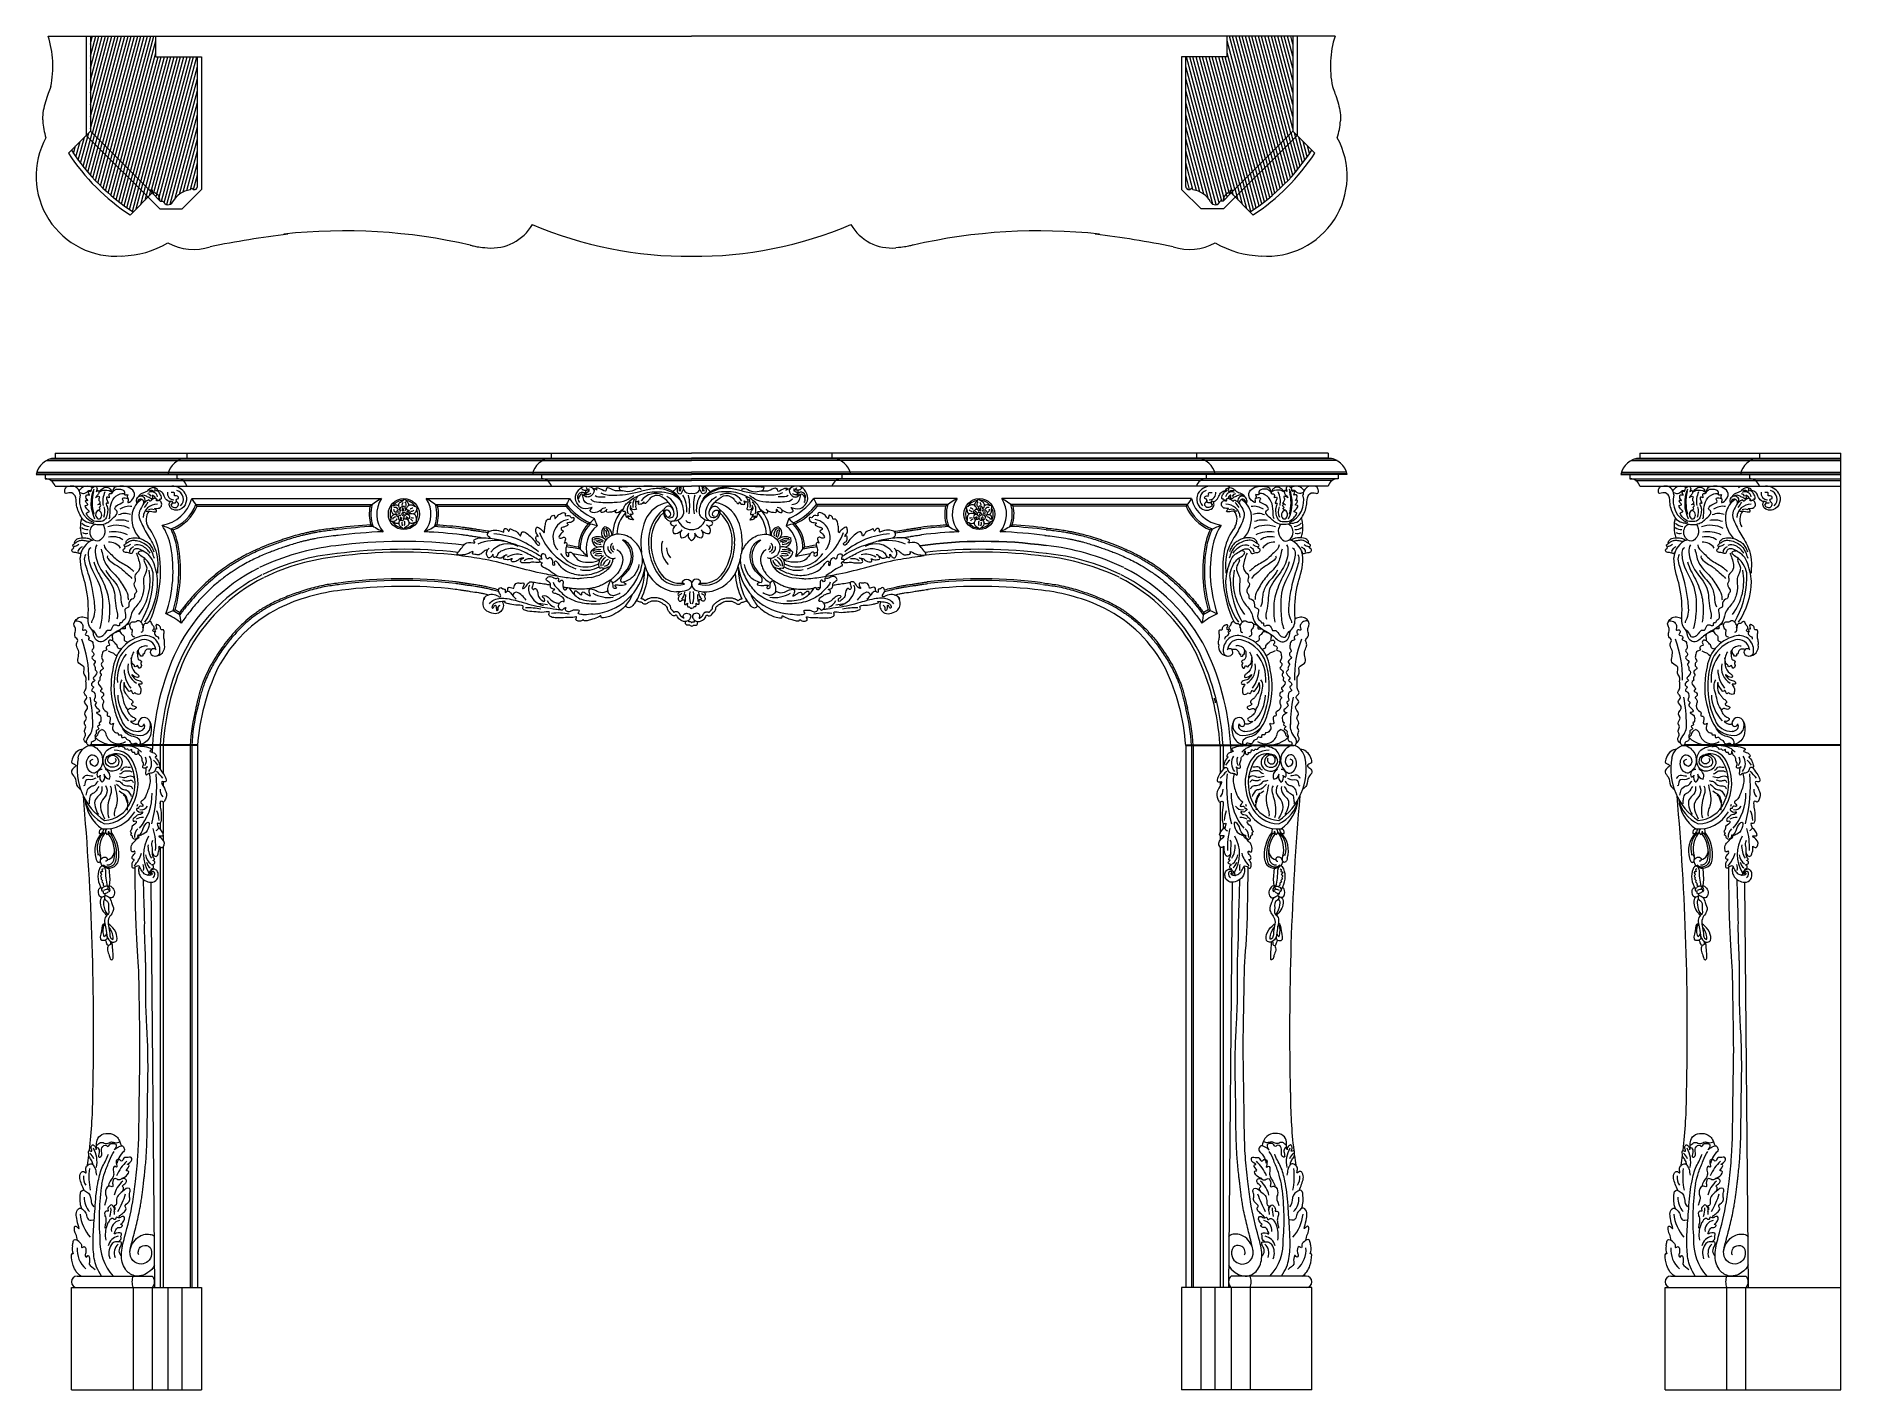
# Model space of a CAD drawing. Header units: millimetres. Extents: x -866 to 1519, y 0 to 1788.
import ezdxf

# ---------------------------------------------------------------- set-up
doc = ezdxf.new("R2010")
doc.units = ezdxf.units.MM
doc.layers.add('ceco.net 173', color=7, linetype='Continuous')

msp = doc.modelspace()

# ---------------------------------------------------------------- linework, layer by layer
at = {"layer": 'ceco.net 173', "lineweight": 5}
for p, q in [((-850.2, 1788.3), (0, 1788.3)), ((-799.9, 1788.3), (-799.9, 1657.2)), ((-799.9, 1788.3), (-707.8, 1788.3)), ((-794.4, 1788.3), (-794.4, 1662.7)), ((-794.4, 1777.8), (-791.6, 1788.3)), ((-794.4, 1761.8), (-787.3, 1788.3)), ((-794.4, 1745.9), (-783.1, 1788.3)), ((-794.4, 1730), (-778.8, 1788.3)), ((-794.4, 1714), (-774.5, 1788.3)), ((-794.4, 1698.1), (-770.3, 1788.3)), ((-794.4, 1682.1), (-766, 1788.3)), ((-794.4, 1666.2), (-761.7, 1788.3)), ((-791.8, 1660.1), (-757.5, 1788.3)), ((-788.4, 1656.7), (-753.2, 1788.3)), ((-785.1, 1653.4), (-748.9, 1788.3)), ((-781.7, 1650), (-744.6, 1788.3)), ((-778.3, 1646.6), (-740.4, 1788.3)), ((-775, 1643.3), (-736.1, 1788.3)), ((-771.6, 1639.9), (-731.8, 1788.3)), ((-768.2, 1636.5), (-727.6, 1788.3)), ((-764.9, 1633.2), (-723.3, 1788.3)), ((-761.5, 1629.8), (-719, 1788.3)), ((-758.1, 1626.4), (-714.7, 1788.3)), ((-754.8, 1623), (-710.5, 1788.3)), ((-751.4, 1619.7), (-707.8, 1782.2)), ((-748, 1616.3), (-707.8, 1766.3)), ((-707.8, 1760.8), (-707.8, 1788.3)), ((850.2, 1788.3), (0, 1788.3)), ((707.8, 1760.8), (707.8, 1788.3)), ((799.9, 1788.3), (707.8, 1788.3)), ((751.4, 1619.7), (707.8, 1782.2)), ((748, 1616.3), (707.8, 1766.3)), ((754.8, 1623), (710.5, 1788.3)), ((758.1, 1626.4), (714.7, 1788.3)), ((761.5, 1629.8), (719, 1788.3)), ((764.9, 1633.2), (723.3, 1788.3)), ((768.2, 1636.5), (727.6, 1788.3)), ((771.6, 1639.9), (731.8, 1788.3)), ((775, 1643.3), (736.1, 1788.3)), ((778.3, 1646.6), (740.4, 1788.3)), ((781.7, 1650), (744.6, 1788.3)), ((785.1, 1653.4), (748.9, 1788.3)), ((788.4, 1656.7), (753.2, 1788.3)), ((791.8, 1660.1), (757.5, 1788.3)), ((794.4, 1666.2), (761.7, 1788.3)), ((794.4, 1682.1), (766, 1788.3)), ((794.4, 1698.1), (770.3, 1788.3)), ((794.4, 1714), (774.5, 1788.3)), ((794.4, 1730), (778.8, 1788.3)), ((794.4, 1745.9), (783.1, 1788.3)), ((794.4, 1761.8), (787.3, 1788.3)), ((794.4, 1777.8), (791.6, 1788.3)), ((794.4, 1788.3), (794.4, 1662.7)), ((799.9, 1788.3), (799.9, 1657.2)), ((-744.7, 1612.9), (-705, 1760.8)), ((-741.3, 1609.6), (-700.8, 1760.8)), ((-737.9, 1606.2), (-696.5, 1760.8)), ((-734.6, 1602.8), (-692.2, 1760.8)), ((-731.2, 1599.5), (-688, 1760.8)), ((-727.8, 1596.1), (-683.7, 1760.8)), ((-724.5, 1592.7), (-679.4, 1760.8)), ((-721.1, 1589.4), (-675.1, 1760.8)), ((-717.7, 1586), (-670.9, 1760.8)), ((-713.8, 1584.8), (-666.6, 1760.8)), ((-710.4, 1581.6), (-662.3, 1760.8)), ((-707.8, 1760.8), (-647.4, 1760.8)), ((-706.6, 1579.6), (-658.1, 1760.8)), ((-703.4, 1575.6), (-653.8, 1760.8)), ((-700.5, 1570.5), (-652.8, 1748.4)), ((-652.8, 1589.8), (-652.8, 1760.8)), ((-647.4, 1760.8), (-647.4, 1585.7)), ((647.4, 1760.8), (647.4, 1585.7)), ((707.8, 1760.8), (647.4, 1760.8)), ((652.8, 1589.8), (652.8, 1760.8)), ((700.5, 1570.5), (652.8, 1748.4)), ((703.4, 1575.6), (653.8, 1760.8)), ((706.6, 1579.6), (658.1, 1760.8)), ((710.4, 1581.6), (662.3, 1760.8)), ((713.8, 1584.8), (666.6, 1760.8)), ((717.7, 1586), (670.9, 1760.8)), ((721.1, 1589.4), (675.1, 1760.8)), ((724.5, 1592.7), (679.4, 1760.8)), ((727.8, 1596.1), (683.7, 1760.8)), ((731.2, 1599.5), (688, 1760.8)), ((734.6, 1602.8), (692.2, 1760.8)), ((737.9, 1606.2), (696.5, 1760.8)), ((741.3, 1609.6), (700.8, 1760.8)), ((744.7, 1612.9), (705, 1760.8)), ((-696.9, 1568), (-652.8, 1732.5)), ((696.9, 1568), (652.8, 1732.5)), ((-693.3, 1565.7), (-652.8, 1716.6)), ((-688.9, 1566.2), (-652.8, 1700.6)), ((693.3, 1565.7), (652.8, 1716.6)), ((688.9, 1566.2), (652.8, 1700.6)), ((-682.5, 1574.2), (-652.8, 1684.7)), ((682.5, 1574.2), (652.8, 1684.7)), ((-823.5, 1633.7), (-794.4, 1662.7)), ((-813.5, 1628.8), (-808.1, 1649.1)), ((-810.4, 1624.5), (-802.3, 1654.9)), ((-807.3, 1620.3), (-796.4, 1660.7)), ((-804.1, 1616.2), (-792.2, 1660.5)), ((-800.9, 1612.2), (-788.9, 1657.1)), ((-702.8, 1560), (-799.9, 1657.2)), ((-797.7, 1608.4), (-785.5, 1653.8)), ((-712.8, 1581.1), (-794.4, 1662.7)), ((-794.4, 1604.6), (-782.1, 1650.4)), ((-791.1, 1601), (-778.8, 1647)), ((-676.7, 1579.5), (-652.8, 1668.7)), ((-671.7, 1582.5), (-652.8, 1652.8)), ((676.7, 1579.5), (652.8, 1668.7)), ((671.7, 1582.5), (652.8, 1652.8)), ((702.8, 1560), (799.9, 1657.2)), ((712.8, 1581.1), (794.4, 1662.7)), ((791.1, 1601), (778.8, 1647)), ((794.4, 1604.6), (782.1, 1650.4)), ((797.7, 1608.4), (785.5, 1653.8)), ((800.9, 1612.2), (788.9, 1657.1)), ((804.1, 1616.2), (792.2, 1660.5)), ((823.5, 1633.7), (794.4, 1662.7)), ((807.3, 1620.3), (796.4, 1660.7)), ((810.4, 1624.5), (802.3, 1654.9)), ((813.5, 1628.8), (808.1, 1649.1)), ((-816.6, 1633.3), (-813.9, 1643.2)), ((-787.8, 1597.4), (-775.4, 1643.7)), ((-784.4, 1594), (-772, 1640.3)), ((-781.1, 1590.6), (-768.7, 1636.9)), ((-777.7, 1587.3), (-765.3, 1633.6)), ((-774.3, 1584.1), (-761.9, 1630.2)), ((-770.8, 1581), (-758.6, 1626.8)), ((-767.4, 1578), (-755.2, 1623.5)), ((-666.9, 1584.3), (-652.8, 1636.9)), ((666.9, 1584.3), (652.8, 1636.9)), ((767.4, 1578), (755.2, 1623.5)), ((770.8, 1581), (758.6, 1626.8)), ((774.3, 1584.1), (761.9, 1630.2)), ((777.7, 1587.3), (765.3, 1633.6)), ((781.1, 1590.6), (768.7, 1636.9)), ((784.4, 1594), (772, 1640.3)), ((787.8, 1597.4), (775.4, 1643.7)), ((816.6, 1633.3), (813.9, 1643.2)), ((-763.9, 1575.1), (-751.8, 1620.1)), ((-760.4, 1572.2), (-748.5, 1616.7)), ((-756.8, 1569.5), (-745.1, 1613.4)), ((-753.3, 1566.8), (-741.7, 1610)), ((-749.7, 1564.1), (-738.3, 1606.6)), ((-746.1, 1561.6), (-735, 1603.3)), ((-742.5, 1559.1), (-731.6, 1599.9)), ((-662.3, 1585.5), (-652.8, 1620.9)), ((-658, 1585.7), (-652.8, 1605)), ((662.3, 1585.5), (652.8, 1620.9)), ((658, 1585.7), (652.8, 1605)), ((742.5, 1559.1), (731.6, 1599.9)), ((746.1, 1561.6), (735, 1603.3)), ((749.7, 1564.1), (738.3, 1606.6)), ((753.3, 1566.8), (741.7, 1610)), ((756.8, 1569.5), (745.1, 1613.4)), ((760.4, 1572.2), (748.5, 1616.7)), ((763.9, 1575.1), (751.8, 1620.1)), ((-741.8, 1552), (-712.8, 1581.1)), ((-738.9, 1556.7), (-728.2, 1596.5)), ((-733.7, 1560.1), (-724.9, 1593.2)), ((-727.9, 1565.9), (-721.5, 1589.8)), ((-722.1, 1571.8), (-718.1, 1586.4)), ((-712.1, 1584.8), (-716.5, 1584.8)), ((-716.2, 1577.6), (-714.8, 1583)), ((-714.4, 1582.6), (-713.8, 1584.8)), ((-702.2, 1570.5), (-712.8, 1581.1)), ((-712.1, 1582), (-712.1, 1584.8)), ((-711, 1579.3), (-710.4, 1581.6)), ((-707.6, 1575.9), (-706.6, 1579.6)), ((-704.2, 1572.5), (-703.4, 1575.6)), ((-647.4, 1585.7), (-673.1, 1560)), ((-660.5, 1587.6), (-662.6, 1585.1)), ((647.4, 1585.7), (673.1, 1560)), ((660.5, 1587.6), (662.6, 1585.1)), ((702.2, 1570.5), (712.8, 1581.1)), ((704.2, 1572.5), (703.4, 1575.6)), ((707.6, 1575.9), (706.6, 1579.6)), ((711, 1579.3), (710.4, 1581.6)), ((712.1, 1582), (712.1, 1584.8)), ((712.1, 1584.8), (716.5, 1584.8)), ((741.8, 1552), (712.8, 1581.1)), ((714.4, 1582.6), (713.8, 1584.8)), ((716.2, 1577.6), (714.8, 1583)), ((722.1, 1571.8), (718.1, 1586.4)), ((727.9, 1565.9), (721.5, 1589.8)), ((733.7, 1560.1), (724.9, 1593.2)), ((738.9, 1556.7), (728.2, 1596.5)), ((-702.8, 1560), (-673.1, 1560)), ((-702.2, 1570.5), (-698.2, 1570.5)), ((702.8, 1560), (673.1, 1560)), ((702.2, 1570.5), (698.2, 1570.5)), ((-852.8, 1227.6), (0, 1227.6)), ((-847.6, 1229.8), (0, 1229.8)), ((-841.1, 1237.4), (0, 1237.4)), ((-841.1, 1237.4), (-841.1, 1230.9)), ((-841.1, 1230.9), (0, 1230.9)), ((-666.9, 1237.4), (-666.9, 1230.9)), ((-185.4, 1237.4), (-185.4, 1230.9)), ((841.1, 1237.4), (0, 1237.4)), ((841.1, 1230.9), (0, 1230.9)), ((847.6, 1229.8), (0, 1229.8)), ((852.8, 1227.6), (0, 1227.6)), ((185.4, 1237.4), (185.4, 1230.9)), ((666.9, 1237.4), (666.9, 1230.9)), ((841.1, 1237.4), (841.1, 1230.9)), ((1241.2, 1227.6), (1518.5, 1227.6)), ((1246.4, 1229.8), (1518.5, 1229.8)), ((1252.9, 1237.4), (1518.5, 1237.4)), ((1252.9, 1237.4), (1518.5, 1237.4)), ((1252.9, 1237.4), (1252.9, 1230.9)), ((1252.9, 1230.9), (1518.5, 1230.9)), ((1410.8, 1237.4), (1410.8, 1230.9)), ((1518.5, 0), (1518.5, 1237.4)), ((-866.1, 1209.1), (0, 1209.1)), ((-865.9, 1210.2), (0, 1210.2)), ((-865.3, 1212.4), (0, 1212.4)), ((-854.1, 1209.1), (-854.1, 1203.6)), ((-854.1, 1203.6), (0, 1203.6)), ((-846.8, 1201.4), (0, 1201.4)), ((-841.1, 1193.9), (0, 1193.9)), ((-680, 1209.1), (-680, 1203.6)), ((-198.4, 1209.1), (-198.4, 1203.6)), ((865.3, 1212.4), (0, 1212.4)), ((865.9, 1210.2), (0, 1210.2)), ((866.1, 1209.1), (0, 1209.1)), ((854.1, 1203.6), (0, 1203.6)), ((846.8, 1201.4), (0, 1201.4)), ((841.1, 1193.9), (0, 1193.9)), ((198.4, 1209.1), (198.4, 1203.6)), ((680, 1209.1), (680, 1203.6)), ((854.1, 1209.1), (854.1, 1203.6)), ((1227.9, 1209.1), (1518.5, 1209.1)), ((1228.1, 1210.2), (1518.5, 1210.2)), ((1228.7, 1212.4), (1518.5, 1212.4)), ((1239.8, 1209.1), (1239.8, 1203.6)), ((1239.8, 1203.6), (1518.5, 1203.6)), ((1247.2, 1201.4), (1518.5, 1201.4)), ((1252.9, 1193.9), (1518.5, 1193.9)), ((1397.7, 1209.1), (1397.7, 1203.6)), ((-660.4, 1177.4), (-598.6, 1177.4)), ((-654.9, 1169.7), (-596.6, 1169.7)), ((-600.6, 1177.4), (-598.6, 1177.4)), ((-598.6, 1177.4), (-409.7, 1177.4)), ((-596.6, 1169.7), (-421.9, 1169.7)), ((-350.8, 1177.4), (-161.4, 1177.4)), ((-338.6, 1169.7), (-165.3, 1169.7)), ((-138.4, 1191.2), (-138.9, 1192)), ((138.4, 1191.2), (138.9, 1192)), ((350.8, 1177.4), (161.4, 1177.4)), ((338.6, 1169.7), (165.3, 1169.7)), ((660.4, 1177.4), (409.7, 1177.4)), ((654.9, 1169.7), (421.9, 1169.7)), ((-653.4, 1167.5), (-594.2, 1167.5)), ((-595.9, 1167.5), (-594.2, 1167.5)), ((-594.2, 1167.5), (-424.8, 1167.5)), ((-335.7, 1167.5), (-166.3, 1167.5)), ((-134.6, 1145.3), (-134, 1143.7)), ((-128.6, 1151), (-125, 1141.4)), ((128.6, 1151), (125, 1141.4)), ((134.6, 1145.3), (134, 1143.7)), ((335.7, 1167.5), (166.3, 1167.5)), ((653.4, 1167.5), (424.8, 1167.5)), ((-652.8, 851.3), (-794.7, 851.3)), ((-652.8, 851.9), (-793.8, 851.9)), ((-702.2, 851.3), (-702.2, 819.4)), ((-698.2, 851.3), (-698.2, 814.5)), ((-662.6, 851.3), (-662.6, 135.1)), ((-660.5, 851.3), (-660.5, 135.1)), ((-652.8, 851.3), (-652.8, 135.1)), ((652.8, 851.9), (793.8, 851.9)), ((652.8, 851.3), (794.7, 851.3)), ((652.8, 851.3), (652.8, 135.1)), ((660.5, 851.3), (660.5, 135.1)), ((662.6, 851.3), (662.6, 135.1)), ((698.2, 851.3), (698.2, 814.5)), ((702.2, 851.3), (702.2, 819.4)), ((1518.5, 851.3), (1311, 851.3)), ((1518.5, 851.9), (1311.9, 851.9)), ((-698.2, 803.6), (-698.2, 797.4)), ((698.2, 803.6), (698.2, 797.4)), ((-702.2, 777), (-702.2, 771.1)), ((-698.2, 776.6), (-698.2, 735.2)), ((698.2, 776.6), (698.2, 735.2)), ((702.2, 777), (702.2, 771.1)), ((-702.2, 748.5), (-702.2, 740.9)), ((702.2, 748.5), (702.2, 740.9)), ((-702.2, 731.9), (-702.2, 729.9)), ((-702.2, 717.3), (-702.2, 135.1)), ((-698.2, 732.3), (-698.2, 725.9)), ((-698.2, 717.3), (-698.2, 135.1)), ((698.2, 732.3), (698.2, 725.9)), ((698.2, 717.3), (698.2, 135.1)), ((702.2, 731.9), (702.2, 729.9)), ((702.2, 717.3), (702.2, 135.1)), ((-769.8, 689.2), (-768.6, 674.2)), ((-768.6, 674.2), (-769.4, 665.9)), ((-714.4, 670.5), (-709.5, 135.1)), ((714.4, 670.5), (709.5, 135.1)), ((769.8, 689.2), (768.6, 674.2)), ((768.6, 674.2), (769.4, 665.9)), ((1335.9, 689.2), (1337.1, 674.2)), ((1337.1, 674.2), (1336.3, 665.9)), ((1391.3, 670.5), (1396.2, 135.1)), ((-811.9, 150.4), (-712.8, 150.4)), ((811.9, 150.4), (712.8, 150.4)), ((1293.8, 150.4), (1392.9, 150.4)), ((-819.5, 0), (-819.5, 135.1)), ((-819.5, 135.1), (-647.4, 135.1)), ((-737.8, 135.1), (-737.8, 0)), ((-712.8, 135.1), (-712.8, 0)), ((-691.8, 0), (-691.8, 135.1)), ((-673.1, 0), (-673.1, 135.1)), ((-647.4, 135.1), (-647.4, 0)), ((819.5, 135.1), (647.4, 135.1)), ((647.4, 135.1), (647.4, 0)), ((673.1, 0), (673.1, 135.1)), ((691.8, 0), (691.8, 135.1)), ((712.8, 135.1), (712.8, 0)), ((737.8, 135.1), (737.8, 0)), ((819.5, 0), (819.5, 135.1)), ((1286.2, 0), (1286.2, 135.1)), ((1286.2, 135.1), (1518.5, 135.1)), ((1367.5, 135.1), (1367.5, 0)), ((1392.5, 135.1), (1392.5, 0)), ((-819.5, 0), (-647.4, 0)), ((819.5, 0), (647.4, 0)), ((1286.2, 0), (1518.5, 0))]:
    msp.add_line(p, q, dxfattribs=at)
for centre, radius in [((-380.2, 1156.9), 20.5), ((380.2, 1156.9), 20.5), ((-380.2, 1156.9), 2.65), ((380.2, 1156.9), 2.65)]:
    msp.add_circle(centre, radius, dxfattribs=at)
for centre, radius, start, end in [((-974.4, 1748.6), 130.4, 348.1403, 17.7326), ((974.4, 1748.6), 130.4, 162.2674, 191.8597), ((-771.5, 1680.9), 85.9, 183.0331, 198.2315), ((771.5, 1680.9), 85.9, 341.7685, 356.9669), ((-760.4, 1603.3), 105.7, 151.2994, 274.324), ((760.4, 1603.3), 105.7, 265.676, 28.7006), ((-587.8, 1787.7), 281.5, 213.161, 236.839), ((-587.8, 1787.7), 276, 212.9216, 237.0784), ((587.8, 1787.7), 276, 302.9216, 327.0784), ((587.8, 1787.7), 281.5, 303.161, 326.839), ((-714, 1570.4), 11.8, 0.4914, 80.7214), ((-658.8, 1554.8), 30.6, 97.2188, 151.5288), ((-657, 1589.7), 4.11, 211.1006, 1.0744), ((657, 1589.7), 4.11, 178.9256, 328.8994), ((658.8, 1554.8), 30.6, 28.4712, 82.7812), ((714, 1570.4), 11.8, 99.2786, 179.5086), ((-691.7, 1572.2), 6.68, 194.9845, 334.6688), ((691.7, 1572.2), 6.68, 205.3312, 345.0155), ((-336.7, -4.1), 1543.5, 97.3219, 101.1868), ((-458.9, 790.4), 740.7, 77.0311, 96.1902), ((-264.3, 1570.7), 62.3, 264.8961, 329.8758), ((-4.6, 2024), 526.5, 246.9834, 270.4961), ((4.6, 2024), 526.5, 269.5039, 293.0166), ((264.3, 1570.7), 62.3, 210.1242, 275.1039), ((458.9, 790.4), 740.7, 83.8098, 102.9689), ((458.9, 790.4), 740.7, 83.8098, 102.9689), ((336.7, -4.1), 1543.5, 78.8132, 82.6781), ((-756.2, 1625.3), 127.5, 271.6072, 300.2562), ((-658.1, 1577.7), 71.1, 241.5998, 288.0142), ((658.1, 1577.7), 71.1, 251.9858, 298.4002), ((756.2, 1625.3), 127.5, 239.7438, 268.3928), ((-839.9, 1204.3), 26.6, 92.4704, 169.5834), ((-665.8, 1204.3), 26.6, 92.4704, 169.5834), ((-184.2, 1204.3), 26.6, 92.4704, 169.5834), ((184.2, 1204.3), 26.6, 10.4166, 87.5296), ((665.8, 1204.3), 26.6, 10.4166, 87.5296), ((839.9, 1204.3), 26.6, 10.4166, 87.5296), ((1254.1, 1204.3), 26.6, 92.4704, 169.5834), ((1411.9, 1204.3), 26.6, 92.4704, 169.5834), ((-854.3, 1189.8), 13.9, 17.0638, 89.2538), ((-819.2, 1182.7), 11.3, 358.7731, 100.5346), ((-798.7, 1181.4), 12.4, 56.1634, 147.6584), ((-686.3, 1173.8), 20.1, 30.6165, 91.3904), ((-680.2, 1189.8), 13.9, 17.0638, 89.2538), ((-198.6, 1189.8), 13.9, 17.0638, 89.2538), ((-71.6, 915.9), 277.5, 88.8292, 95.0004), ((-91.2, 1192.1), 4.57, 175.9872, 267.2017), ((71.6, 915.9), 277.5, 84.9996, 91.1708), ((91.2, 1192.1), 4.57, 272.7983, 4.0128), ((198.6, 1189.8), 13.9, 90.7462, 162.9362), ((680.2, 1189.8), 13.9, 90.7462, 162.9362), ((686.3, 1173.8), 20.1, 88.6096, 149.3835), ((798.7, 1181.4), 12.4, 32.3416, 123.8366), ((819.2, 1182.7), 11.3, 79.4654, 181.2269), ((854.3, 1189.8), 13.9, 90.7462, 162.9362), ((1239.7, 1189.8), 13.9, 17.0638, 89.2538), ((1286.5, 1182.7), 11.3, 358.7731, 100.5346), ((1307, 1181.4), 12.4, 56.1634, 147.6584), ((1397.5, 1189.8), 13.9, 17.0638, 89.2538), ((1419.4, 1173.8), 20.1, 30.6165, 91.3904), ((-777.2, 1174.5), 31.6, 165.45, 246.0573), ((-745, 1171.6), 48.6, 157.8776, 205.5358), ((-733.9, 1172.7), 58.1, 166.0858, 195.7171), ((-748.4, 1173.5), 29.6, 154.4578, 190.3408), ((-710.2, 1151.6), 29.7, 123.803, 166.7819), ((-727.2, 1174.1), 6.72, 99.229, 210.4726), ((-728, 1172.2), 4.32, 337.7234, 187.863), ((-727.9, 1174.7), 6.07, 337.9036, 93.2697), ((-706.4, 1151.4), 18.5, 88.337, 176.2567), ((-771.3, 1205.1), 62.4, 320.886, 328.4833), ((-718.6, 1179.3), 4.29, 13.841, 88.2928), ((-713.8, 1178.1), 8.33, 11.3786, 116.1945), ((-706.9, 1189.8), 48.1, 278.8515, 344.9689), ((-683.7, 1184.9), 9.05, 173.3812, 268.0559), ((-706.9, 1189.8), 55.8, 289.8125, 338.8081), ((-683.9, 1174.6), 3.15, 307.3021, 15.014), ((-683.8, 1176.6), 12.3, 314.7418, 71.9373), ((-809.3, 1063.8), 187.2, 33.6204, 37.3415), ((-362.4, 1088.9), 100.3, 118.1362, 128.4496), ((-380.2, 1156.9), 43.6, 162.9631, 201.8158), ((-380.2, 1156.9), 35.9, 145.2083, 220.453), ((-380.2, 1156.9), 18.3, 92.9844, 141.8888), ((-372.8, 1165.9), 10.5, 143.4901, 167.7023), ((-381.8, 1169.6), 4.85, 329.2586, 46.0097), ((-380.2, 1156.9), 18.3, 32.9844, 81.8888), ((-380.2, 1156.9), 35.9, 319.2865, 34.7917), ((-398.1, 1088.9), 100.3, 51.5504, 61.8638), ((-380.2, 1156.9), 43.6, 337.9237, 17.0369), ((183.2, 1001.5), 387, 152.9692, 154.6032), ((-97.2, 1223.8), 86.9, 218.5002, 244.5068), ((-97.2, 1223.8), 79.2, 215.8609, 246.7171), ((-135.1, 1191), 2.97, 204.8747, 241.6402), ((-136.5, 1189.4), 1.01, 271.1561, 10.6375), ((-72.7, 1162.5), 12.4, 125.5444, 204.6351), ((-58, 1168.4), 19.7, 155.8762, 188.0129), ((-47.5, 1160.6), 23.6, 64.8914, 143.8235), ((-25.6, 1134), 38.5, 97.2328, 157.8879), ((-26, 1189.2), 10.1, 347.8628, 13.1994), ((1.8, 1186.3), 16.8, 163.5168, 177.4242), ((-44.4, 1162.4), 38.2, 355.2757, 31.1166), ((-2.3, 1193.6), 9.47, 205.3273, 284.2264), ((-57.3, 1168), 54.9, 348.8808, 14.7781), ((2.3, 1193.6), 9.47, 255.7736, 334.6727), ((57.3, 1168), 54.9, 165.2219, 191.1192), ((44.4, 1162.4), 38.2, 148.8834, 184.7243), ((-1.8, 1186.3), 16.8, 2.5758, 16.4832), ((26, 1189.2), 10.1, 166.8006, 192.1372), ((25.6, 1134), 38.5, 22.1121, 82.7672), ((47.5, 1160.6), 23.6, 36.1765, 115.1086), ((58, 1168.4), 19.7, 351.9871, 24.1238), ((72.7, 1162.5), 12.4, 335.3649, 54.4556), ((97.2, 1223.8), 79.2, 293.2829, 324.1391), ((97.2, 1223.8), 86.9, 295.4932, 321.4998), ((136.5, 1189.4), 1.01, 169.3625, 268.8439), ((135.1, 1191), 2.97, 298.3598, 335.1253), ((-183.2, 1001.5), 387, 25.3968, 27.0308), ((398.1, 1088.9), 100.3, 118.1362, 128.4496), ((380.2, 1156.9), 43.6, 162.9631, 202.0763), ((380.2, 1156.9), 35.9, 145.2083, 220.7135), ((380.2, 1156.9), 18.3, 98.1112, 147.0156), ((381.8, 1169.6), 4.85, 133.9903, 210.7414), ((380.2, 1156.9), 18.3, 38.1112, 87.0156), ((372.8, 1165.9), 10.5, 12.2977, 36.5099), ((380.2, 1156.9), 35.9, 319.547, 34.7917), ((362.4, 1088.9), 100.3, 51.5504, 61.8638), ((380.2, 1156.9), 43.6, 338.1842, 17.0369), ((809.3, 1063.8), 187.2, 142.6585, 146.3796), ((706.9, 1189.8), 55.8, 201.1919, 250.1875), ((706.9, 1189.8), 48.1, 195.0311, 261.1485), ((683.8, 1176.6), 12.3, 108.0627, 225.2582), ((683.9, 1174.6), 3.15, 164.986, 232.6979), ((683.7, 1184.9), 9.05, 271.9441, 6.6188), ((713.8, 1178.1), 8.33, 63.8055, 168.6214), ((706.4, 1151.4), 18.5, 3.7433, 91.663), ((718.6, 1179.3), 4.29, 91.7072, 166.159), ((771.3, 1205.1), 62.4, 211.5167, 219.114), ((727.9, 1174.7), 6.07, 86.7303, 202.0964), ((728, 1172.2), 4.32, 352.137, 202.2766), ((710.2, 1151.6), 29.7, 13.2181, 56.197), ((727.2, 1174.1), 6.72, 329.5274, 80.771), ((748.4, 1173.5), 29.6, 349.6592, 25.5422), ((745, 1171.6), 48.6, 334.4642, 22.1224), ((733.9, 1172.7), 58.1, 344.2829, 13.9142), ((777.2, 1174.5), 31.6, 293.9427, 14.55), ((1328.5, 1174.5), 31.6, 165.45, 246.0573), ((1360.7, 1171.6), 48.6, 157.8776, 205.5358), ((1371.8, 1172.7), 58.1, 166.0858, 195.7171), ((1357.3, 1173.5), 29.6, 154.4578, 190.3408), ((1395.5, 1151.6), 29.7, 123.803, 166.7819), ((1378.5, 1174.1), 6.72, 99.229, 210.4726), ((1377.7, 1172.2), 4.32, 337.7234, 187.863), ((1377.8, 1174.7), 6.07, 337.9036, 93.2697), ((1399.3, 1151.4), 18.5, 88.337, 176.2567), ((1334.4, 1205.1), 62.4, 320.886, 328.4833), ((1387.1, 1179.3), 4.29, 13.841, 88.2928), ((1391.9, 1178.1), 8.33, 11.3786, 116.1945), ((1422, 1184.9), 9.05, 173.3812, 268.0559), ((1421.9, 1176.6), 12.3, 314.7418, 71.9373), ((-764.2, 1140.2), 43.5, 163.7402, 199.4409), ((-794.7, 1155.2), 14.8, 222.7487, 265.1812), ((-780.5, 1156.3), 6.95, 123.8508, 223.094), ((-783, 1154.1), 3.6, 225.9241, 300.5812), ((-785.9, 1155.6), 6.58, 315.5662, 75.963), ((-792.3, 1160), 17.2, 335.1271, 21.597), ((-754.4, 1117.7), 31.3, 70.1383, 101.3328), ((-748.8, 1140), 17.8, 65.3436, 117.8065), ((-742.9, 1144.2), 23, 81.464, 123.3651), ((-699.2, 1151.8), 40.5, 170.655, 221.5304), ((-701.9, 1149.8), 18.8, 143.8883, 211.5314), ((-713.7, 1152.5), 10.8, 70.6756, 110.5049), ((-706.9, 1189.8), 58, 292.1896, 337.3128), ((-380.2, 1156.9), 45.8, 166.6541, 198.0346), ((-380.2, 1156.9), 18.3, 152.9844, 201.8888), ((-380.2, 1156.9), 18.3, 212.9844, 261.8888), ((-389.8, 1147.2), 6.1, 95.0574, 156.8814), ((-389.7, 1163), 4.02, 173.5749, 238.9624), ((-392.4, 1160.5), 5.36, 35.1605, 100.2849), ((-393.4, 1152.2), 4.55, 270.7295, 339.8895), ((-386.9, 1155.6), 3.91, 56.5983, 121.9525), ((-386.2, 1152.9), 4.25, 71.668, 126.987), ((-381.9, 1150.9), 3.36, 129.0255, 201.3861), ((-386.5, 1151.8), 3.85, 328.1711, 8.741), ((-374.5, 1144.7), 8.38, 168.374, 201.7935), ((-377.5, 1162.8), 4.85, 141.7725, 202.6769), ((-376.4, 1162.2), 4.59, 155.284, 189.5148), ((-379.8, 1156.6), 1.28, 129.8011, 219.1344), ((-379.3, 1156.4), 1.05, 156.4146, 216.2773), ((-384.9, 1145.1), 6.05, 329.1073, 24.346), ((-380.2, 1156.9), 18.3, 272.9844, 321.8888), ((-375.9, 1153.1), 1.94, 199.513, 275.9773), ((-375.2, 1155.2), 2.62, 211.2064, 289.0157), ((-374.5, 1158.1), 2.37, 79.2829, 160.7136), ((-375.5, 1160.6), 2.58, 257.0782, 330.5884), ((-368.1, 1160.3), 4.63, 90.2873, 146.5597), ((-379.5, 1138.3), 14.5, 40.0925, 57.0434), ((-370.4, 1164.5), 3.9, 268.5622, 333.0723), ((-368.6, 1156.3), 4.42, 244.6004, 287.9021), ((-380.2, 1156.9), 18.3, 332.9844, 21.8888), ((-380.2, 1156.9), 45.8, 341.7049, 13.3459), ((-158.9, 1125.9), 24.3, 100.0971, 222.308), ((-97.2, 1223.8), 89.1, 219.1858, 243.6214), ((-151.4, 1169.4), 29.4, 299.8187, 321.1731), ((-53.6, 1128.6), 50.8, 135.9568, 179.604), ((-53.6, 1128.6), 45.3, 137.7426, 177.9965), ((-83.3, 1153.5), 1.46, 122.2766, 185.4665), ((15.3, 1118.1), 82.4, 158.3397, 188.4249), ((-3.4, 1121.4), 53.6, 129.8898, 183.8257), ((-3.4, 1121.4), 50.3, 132.4431, 183.8257), ((-18.8, 1138.9), 11.2, 128.1669, 147.0378), ((-21.9, 1148), 6.94, 206.0271, 267.8697), ((0.2, 1155.9), 19.5, 200.5131, 269.2913), ((-2.2, 1152), 6.42, 214.2274, 276.2577), ((-0.2, 1155.9), 19.5, 270.7087, 339.4869), ((21.9, 1148), 6.94, 272.1303, 333.9729), ((18.8, 1138.9), 11.2, 32.9622, 51.8331), ((3.4, 1121.4), 50.3, 356.1743, 47.5569), ((3.4, 1121.4), 53.6, 356.1743, 50.1102), ((-15.3, 1118.1), 82.4, 351.5751, 21.6603), ((83.3, 1153.5), 1.46, 354.5335, 57.7234), ((53.6, 1128.6), 45.3, 2.0035, 42.2574), ((53.6, 1128.6), 50.8, 0.396, 44.0432), ((151.4, 1169.4), 29.4, 218.8269, 240.1813), ((97.2, 1223.8), 89.1, 296.3786, 320.8142), ((158.9, 1125.9), 24.3, 317.692, 79.9029), ((380.2, 1156.9), 45.8, 166.6541, 198.2951), ((380.2, 1156.9), 18.3, 158.1112, 207.0156), ((380.2, 1156.9), 18.3, 218.1112, 267.0156), ((370.4, 1164.5), 3.9, 206.9277, 271.4378), ((368.6, 1156.3), 4.42, 252.0979, 295.3996), ((368.1, 1160.3), 4.63, 33.4403, 89.7127), ((379.5, 1138.3), 14.5, 122.9566, 139.9075), ((375.5, 1160.6), 2.58, 209.4116, 282.9218), ((374.5, 1158.1), 2.37, 19.2864, 100.7171), ((375.2, 1155.2), 2.62, 250.9843, 328.7936), ((375.9, 1153.1), 1.94, 264.0227, 340.487), ((384.9, 1145.1), 6.05, 155.654, 210.8927), ((379.3, 1156.4), 1.05, 323.7227, 23.5854), ((376.4, 1162.2), 4.59, 350.4852, 24.716), ((379.8, 1156.6), 1.28, 320.8656, 50.1989), ((377.5, 1162.8), 4.85, 337.3231, 38.2275), ((374.5, 1144.7), 8.38, 338.2065, 11.626), ((386.5, 1151.8), 3.85, 171.259, 211.8289), ((380.2, 1156.9), 18.3, 278.1112, 327.0156), ((381.9, 1150.9), 3.36, 338.6139, 50.9745), ((386.9, 1155.6), 3.91, 58.0475, 123.4017), ((386.2, 1152.9), 4.25, 53.013, 108.332), ((392.4, 1160.5), 5.36, 79.7151, 144.8395), ((393.4, 1152.2), 4.55, 200.1105, 269.2705), ((389.8, 1147.2), 6.1, 23.1186, 84.9426), ((389.7, 1163), 4.02, 301.0376, 6.4251), ((380.2, 1156.9), 18.3, 338.1112, 27.0156), ((380.2, 1156.9), 45.8, 341.9654, 13.3459), ((706.9, 1189.8), 58, 202.6872, 247.8104), ((713.7, 1152.5), 10.8, 69.4951, 109.3244), ((701.9, 1149.8), 18.8, 328.4686, 36.1117), ((699.2, 1151.8), 40.5, 318.4696, 9.345), ((742.9, 1144.2), 23, 56.6349, 98.536), ((748.8, 1140), 17.8, 62.1935, 114.6564), ((754.4, 1117.7), 31.3, 78.6672, 109.8617), ((792.3, 1160), 17.2, 158.403, 204.8729), ((785.9, 1155.6), 6.58, 104.037, 224.4338), ((783, 1154.1), 3.6, 239.4188, 314.0759), ((780.5, 1156.3), 6.95, 316.906, 56.1492), ((794.7, 1155.2), 14.8, 274.8188, 317.2513), ((764.2, 1140.2), 43.5, 340.5591, 16.2598), ((1341.5, 1140.2), 43.5, 163.7402, 199.4409), ((1311, 1155.2), 14.8, 222.7487, 265.1812), ((1325.2, 1156.3), 6.95, 123.8508, 223.094), ((1322.7, 1154.1), 3.6, 225.9241, 300.5812), ((1319.8, 1155.6), 6.58, 315.5662, 75.963), ((1313.4, 1160), 17.2, 335.1271, 21.597), ((1351.3, 1117.7), 31.3, 70.1383, 101.3328), ((1356.9, 1140), 17.8, 65.3436, 117.8065), ((1362.8, 1144.2), 23, 81.464, 123.3651), ((1406.5, 1151.8), 40.5, 170.655, 221.5304), ((1403.8, 1149.8), 18.8, 143.8883, 211.5314), ((1392, 1152.5), 10.8, 70.6756, 110.5049), ((-782.1, 1098.7), 25.6, 108.0619, 179.3488), ((-798.3, 1148.6), 12.1, 230.0655, 275.5637), ((-800.7, 1137.1), 6.05, 226.1293, 300.4617), ((-759.4, 1105.7), 36.4, 62.8348, 109.2129), ((-764.5, 1104.9), 22.2, 54.4896, 105.251), ((-762.7, 1095.5), 38.1, 63.0489, 100.704), ((-774.1, 1095.7), 71.4, 12.0645, 38.2142), ((-774.1, 1095.7), 87.9, 12.0645, 31.9544), ((-563.3, 1442.1), 329.3, 245.5738, 248.3177), ((-774.1, 1095.7), 95.6, 12.0645, 25.7647), ((-774.1, 1095.7), 97.8, 12.0645, 24.366), ((-382.4, 451.8), 669.1, 83.0065, 97.5289), ((-389.2, 556.9), 586.9, 93.3736, 97.6866), ((-382.2, 467.8), 674, 93.2703, 97.2705), ((-381.8, 462.3), 671.8, 92.1932, 97.3142), ((-381.8, 462.3), 671.8, 92.1932, 97.3142), ((-364.2, 1229.9), 105.5, 235.6542, 245.7676), ((-395.9, 1229.9), 105.5, 293.9719, 304.0854), ((-381.8, 462.3), 671.8, 83.3399, 87.5463), ((-381.8, 462.3), 679.5, 83.3399, 86.4609), ((-381.8, 462.3), 681.7, 83.3399, 86.2129), ((-260, 1068.6), 53.4, 76.4429, 114.851), ((-268.1, 1027.7), 103.2, 50.3703, 86.2641), ((-123.5, 1161.9), 82.7, 200.8862, 249.1604), ((-102.3, 1111.9), 47.1, 137.1402, 178.4663), ((-102.3, 1111.9), 44.9, 134.9555, 181.7912), ((-102.3, 1111.9), 37.2, 127.519, 197.3368), ((-139.2, 1103.7), 40.3, 69.2687, 86.5941), ((-121.8, 1123), 9.71, 168.685, 249.8204), ((-123.7, 1112.2), 14.9, 45.1555, 120.9928), ((-130.7, 1092.3), 30.6, 63.4656, 87.9271), ((-120, 1129.5), 12.7, 223.2043, 272.5277), ((-126, 1107.4), 17.1, 55.3973, 97.9128), ((-138.5, 1077.4), 45.3, 65.4007, 73.138), ((-109.6, 1132), 9.61, 124.254, 227.5681), ((-104, 1133.6), 12, 159.0968, 218.727), ((-116, 1129.1), 10.9, 357.8321, 84.6772), ((-132.2, 1127.7), 20.5, 357.4902, 23.136), ((-117.3, 1130.2), 8.55, 345.7246, 62.4726), ((-106, 1100.5), 26.5, 328.8732, 56.6451), ((-9.9, 1112), 30.1, 162.3308, 225.9828), ((-17.6, 1135.3), 7.34, 104.4371, 215.0886), ((-23.6, 1146.5), 15.4, 269.9575, 308.1127), ((-8, 1130.6), 7.23, 132.2537, 224.9496), ((-13.6, 1136.2), 10.7, 272.875, 328.4146), ((2.7, 1128.9), 7.35, 156.8362, 248.5384), ((-2.7, 1128.9), 7.35, 291.4616, 23.1638), ((13.6, 1136.2), 10.7, 211.5854, 267.125), ((8, 1130.6), 7.23, 315.0504, 47.7463), ((23.6, 1146.5), 15.4, 231.8873, 270.0425), ((17.6, 1135.3), 7.34, 324.9114, 75.5629), ((106, 1100.5), 26.5, 123.3549, 211.1268), ((116, 1129.1), 10.9, 95.3228, 182.1679), ((117.3, 1130.2), 8.55, 117.5274, 194.2754), ((132.2, 1127.7), 20.5, 156.864, 182.5098), ((123.7, 1112.2), 14.9, 59.0072, 134.8445), ((104, 1133.6), 12, 321.273, 20.9032), ((109.6, 1132), 9.61, 312.4319, 55.746), ((126, 1107.4), 17.1, 82.0872, 124.6027), ((130.7, 1092.3), 30.6, 92.0729, 116.5344), ((120, 1129.5), 12.7, 267.4723, 316.7957), ((138.5, 1077.4), 45.3, 106.862, 114.5993), ((139.2, 1103.7), 40.3, 93.4059, 110.7313), ((102.3, 1111.9), 37.2, 342.6632, 52.481), ((121.8, 1123), 9.71, 290.1796, 11.315), ((102.3, 1111.9), 44.9, 358.2088, 45.0445), ((102.3, 1111.9), 47.1, 1.5337, 42.8598), ((123.5, 1161.9), 82.7, 290.8396, 339.1138), ((268.1, 1027.7), 103.2, 93.7359, 129.6297), ((260, 1068.6), 53.4, 65.149, 103.5571), ((381.8, 462.3), 681.7, 93.7871, 96.6601), ((381.8, 462.3), 679.5, 93.5391, 96.6601), ((381.8, 462.3), 671.8, 92.4537, 96.6601), ((395.9, 1229.9), 105.5, 235.9146, 246.0281), ((364.2, 1229.9), 105.5, 294.2324, 304.3458), ((381.8, 462.3), 671.8, 82.6858, 87.8068), ((381.8, 462.3), 671.8, 82.6858, 87.8068), ((381.8, 462.3), 679.5, 82.6858, 86.7213), ((381.8, 462.3), 681.7, 82.6858, 86.4733), ((774.1, 1095.7), 97.8, 155.634, 167.9355), ((774.1, 1095.7), 95.6, 154.2353, 167.9355), ((563.3, 1442.1), 329.3, 291.6823, 294.4262), ((774.1, 1095.7), 87.9, 148.0456, 167.9355), ((774.1, 1095.7), 71.4, 141.7858, 167.9355), ((759.4, 1105.7), 36.4, 70.7871, 117.1652), ((762.7, 1095.5), 38.1, 79.296, 116.9511), ((764.5, 1104.9), 22.2, 74.749, 125.5104), ((782.1, 1098.7), 25.6, 0.6512, 71.9381), ((798.3, 1148.6), 12.1, 264.4363, 309.9345), ((800.7, 1137.1), 6.05, 239.5383, 313.8707), ((1323.6, 1098.7), 25.6, 108.0619, 179.3488), ((1307.4, 1148.6), 12.1, 230.0655, 275.5637), ((1305, 1137.1), 6.05, 226.1293, 300.4617), ((1346.3, 1105.7), 36.4, 62.8348, 109.2129), ((1341.2, 1104.9), 22.2, 54.4896, 105.251), ((1343.1, 1095.5), 38.1, 63.0489, 100.704), ((-769.7, 1101.5), 18.5, 34.7039, 92.9102), ((-863.1, 1081.9), 161.4, 335.4679, 10.249), ((-863, 1081.9), 177.8, 341.3883, 10.4315), ((-862.9, 1081.9), 185.4, 343.4614, 10.5077), ((-862.9, 1081.9), 187.6, 344.0061, 10.5264), ((-435, 802.1), 315, 96.3933, 115.5746), ((-441.5, 819.3), 286.7, 95.4037, 115.8864), ((-434.9, 802), 300.8, 96.3443, 115.5733), ((-382.4, 451.8), 658.6, 83.5774, 97.5289), ((-382.4, 451.8), 654.8, 83.3966, 97.5289), ((-243.1, 1089.8), 27.9, 60.297, 143.0824), ((-229.5, 1075.6), 28.3, 78.4146, 119.6293), ((-213, 1084.1), 13.9, 76.7978, 127.2797), ((-140.2, 1126.9), 39.8, 213.9258, 296.2603), ((-514.6, -802.6), 1940.3, 79.5313, 79.6515), ((-514.6, -802.6), 1948, 79.128, 79.6744), ((-514.6, -802.6), 1950.2, 79.2064, 79.6674), ((-514.6, -802.6), 1940.3, 78.8025, 79.3811), ((-64.2, 1181.5), 109.1, 218.7307, 227.6179), ((-119.5, 1095.5), 18.1, 80.2664, 142.0745), ((-123.2, 1108.3), 10.7, 188.6813, 281.5086), ((-123, 1097.2), 12.9, 75.7305, 125.4358), ((-122.3, 1095), 12.7, 70.3833, 129.5707), ((-123.7, 1118.4), 16.5, 255.0276, 287.1532), ((-122, 1089.1), 15.6, 78.852, 110.4742), ((-111.8, 1092), 10.9, 115.4165, 180.2221), ((-109.1, 1089.7), 11, 114.0919, 187.6862), ((-104.8, 1084.8), 13.4, 113.5126, 164.3947), ((-103.6, 1112.4), 7.39, 168.0751, 253.2669), ((-100.8, 1113.2), 6.55, 125.7664, 250.0605), ((-100.7, 1113.5), 3.44, 150.8483, 251.5059), ((15.3, 1118.1), 82.4, 193.5281, 200.2688), ((16.4, 1118.8), 73.3, 180.7726, 215.5811), ((16.4, 1118.8), 70, 180.7726, 217.4502), ((-13, 1112.4), 20.1, 180.0224, 221.3573), ((-16.4, 1118.8), 70, 322.5498, 359.2274), ((-16.4, 1118.8), 73.3, 324.4189, 359.2274), ((-15.3, 1118.1), 82.4, 339.7312, 346.4719), ((100.7, 1113.5), 3.44, 288.4941, 29.1517), ((100.8, 1113.2), 6.55, 289.9395, 54.2336), ((103.6, 1112.4), 7.39, 286.7331, 11.9249), ((104.8, 1084.8), 13.4, 15.6053, 66.4874), ((109.1, 1089.7), 11, 352.3138, 65.9081), ((119.5, 1095.5), 18.1, 37.9255, 99.7336), ((111.8, 1092), 10.9, 359.7779, 64.5835), ((122.3, 1095), 12.7, 50.4293, 109.6167), ((123.7, 1118.4), 16.5, 252.8468, 284.9724), ((122, 1089.1), 15.6, 69.5258, 101.148), ((123, 1097.2), 12.9, 54.5642, 104.2695), ((123.2, 1108.3), 10.7, 258.4914, 351.3187), ((140.2, 1126.9), 39.8, 243.7397, 326.0742), ((64.2, 1181.5), 109.1, 312.3821, 321.2693), ((514.6, -802.6), 1940.3, 100.6189, 101.1975), ((514.6, -802.6), 1948, 100.3256, 100.872), ((514.6, -802.6), 1950.2, 100.3326, 100.7936), ((514.6, -802.6), 1940.3, 100.3485, 100.4687), ((213, 1084.1), 13.9, 52.7203, 103.2022), ((229.5, 1075.6), 28.3, 60.3707, 101.5854), ((243.1, 1089.8), 27.9, 36.9176, 119.703), ((382.4, 451.8), 654.8, 82.4711, 96.6034), ((382.4, 451.8), 658.6, 82.4711, 96.4226), ((434.8, 801.7), 301.2, 64.4331, 83.8422), ((441.5, 819.3), 286.7, 64.1136, 84.5963), ((434.8, 801.7), 315.5, 64.4331, 83.8422), ((862.9, 1081.9), 187.6, 169.4736, 195.9939), ((862.9, 1081.9), 185.4, 169.4923, 196.5386), ((863, 1081.9), 177.8, 169.5685, 198.6117), ((863.1, 1081.9), 161.4, 169.751, 204.5321), ((769.7, 1101.5), 18.5, 87.0898, 145.2961), ((1336, 1101.5), 18.5, 34.7039, 92.9102), ((-788.7, 1068.7), 73.2, 322.6912, 11.1778), ((-792.1, 1062.4), 86.8, 3.8406, 21.6265), ((-461.2, 866.5), 245.6, 116.8405, 152.9321), ((-461.3, 866.5), 235.7, 116.833, 152.8624), ((-139.4, 1117.6), 34.9, 256.9577, 299.5838), ((-143.7, 1128.3), 56.1, 281.5853, 296.1194), ((-135, 1099.4), 74.6, 273.6162, 350.6686), ((-116.4, 1097.2), 9.04, 277.8678, 352.0856), ((-138, 1120.8), 64.4, 301.5426, 328.1877), ((-140.9, 1082.6), 78.9, 327.8437, 0.918), ((-140.9, 1082.6), 83.3, 333.1661, 357.1921), ((-16.7, 1100.7), 46.6, 193.8204, 266.0145), ((-18.2, 1093.2), 30.2, 214.2506, 287.0231), ((-15.5, 1096.6), 31.1, 218.7529, 277.3687), ((18.2, 1093.2), 30.2, 252.9769, 325.7494), ((15.5, 1096.6), 31.1, 262.6313, 321.2471), ((16.7, 1100.7), 46.6, 273.9855, 346.1796), ((140.9, 1082.6), 83.3, 182.8079, 206.8339), ((135, 1099.4), 74.6, 189.3314, 266.3838), ((140.9, 1082.6), 78.9, 179.082, 212.1563), ((138, 1120.8), 64.4, 211.8123, 238.4574), ((116.4, 1097.2), 9.04, 187.9144, 262.1322), ((143.7, 1128.3), 56.1, 243.8806, 258.4147), ((139.4, 1117.6), 34.9, 240.4162, 283.0423), ((461.3, 866.5), 235.7, 27.1376, 63.167), ((461.2, 866.5), 245.6, 27.0679, 63.1595), ((792.1, 1062.4), 86.8, 158.3735, 176.1594), ((788.7, 1068.7), 73.2, 168.8222, 217.3088), ((1317, 1068.7), 73.2, 322.6912, 11.1778), ((1313.6, 1062.4), 86.8, 3.8406, 21.6265), ((-828.5, 1073.2), 116.9, 329.4972, 359.2722), ((-803.5, 1069.2), 98, 325.6854, 359.4302), ((-461.3, 866.5), 231.3, 116.8336, 152.8252), ((-434.8, 801.7), 256.1, 96.1578, 115.5669), ((-382.4, 451.8), 619.6, 83.3966, 97.5289), ((-382.4, 451.8), 617.4, 83.3966, 97.5289), ((-382.4, 451.8), 609.7, 83.3966, 97.5289), ((-263.8, 1035), 15.7, 55.0787, 120.7987), ((-243.4, 1049.3), 5.62, 40.3089, 94.3564), ((-200.5, 1079.2), 46.7, 214.1197, 228.2251), ((-230.9, 1048.4), 5.62, 94.6091, 169.9273), ((-242.4, 1028.3), 27.9, 31.8389, 66.5402), ((-207.3, 1058.1), 8.36, 145.4098, 193.0048), ((-189.3, 1062.2), 26.9, 192.7458, 256.5779), ((-109.5, 1088), 41.3, 239.3369, 278.3389), ((-118.2, 1064.5), 42.2, 317.7986, 341.6425), ((-18.2, 1056.4), 6.47, 288.0194, 323.5429), ((-25.8, 1056), 17, 316.9789, 352.2093), ((-545.3, 1078.4), 538.4, 356.0452, 357.0694), ((30.2, 1048.8), 33.1, 169.8947, 197.9892), ((-30.2, 1048.8), 33.1, 342.0108, 10.1053), ((545.3, 1078.4), 538.4, 182.9306, 183.9548), ((25.8, 1056), 17, 187.7907, 223.0211), ((18.2, 1056.4), 6.47, 216.4571, 251.9806), ((118.2, 1064.5), 42.2, 198.3575, 222.2014), ((109.5, 1088), 41.3, 261.6611, 300.6631), ((189.3, 1062.2), 26.9, 283.4221, 347.2542), ((207.3, 1058.1), 8.36, 346.9952, 34.5902), ((242.4, 1028.3), 27.9, 113.4598, 148.1611), ((230.9, 1048.4), 5.62, 10.0727, 85.3909), ((200.5, 1079.2), 46.7, 311.7749, 325.8803), ((243.4, 1049.3), 5.62, 85.6436, 139.6911), ((263.8, 1035), 15.7, 59.2013, 124.9213), ((382.4, 451.8), 619.6, 82.4711, 96.6034), ((382.4, 451.8), 617.4, 82.4711, 96.6034), ((382.4, 451.8), 609.7, 82.4711, 96.6034), ((434.8, 801.7), 256.1, 64.4331, 83.8422), ((461.3, 866.5), 231.3, 27.1748, 63.1664), ((803.5, 1069.2), 98, 180.5698, 214.3146), ((828.5, 1073.2), 116.9, 180.7278, 210.5028), ((1277.2, 1073.2), 116.9, 329.4972, 359.2722), ((1302.2, 1069.2), 98, 325.6854, 359.4302), ((-329.1, 176.9), 923.7, 112.5, 113.3038), ((-739.5, 927.5), 115.3, 56.6227, 61.8709), ((-739.5, 927.5), 117.5, 57.6436, 60.9986), ((-1167.8, 934.7), 499.7, 9.0158, 10.6103), ((-461.1, 866.3), 186.5, 116.8455, 152.3326), ((-214.9, 966.9), 66.2, 76.258, 94.0209), ((-176.7, 1048.7), 15.2, 203.5314, 253.0765), ((-175.5, 963.2), 63.1, 77.3369, 98.7357), ((175.5, 963.2), 63.1, 81.2643, 102.6631), ((176.7, 1048.7), 15.2, 286.9235, 336.4686), ((214.9, 966.9), 66.2, 85.9791, 103.742), ((461.1, 866.3), 186.5, 27.6674, 63.1545), ((1167.8, 934.7), 499.7, 169.3897, 170.9842), ((739.5, 927.5), 115.3, 118.1291, 123.3773), ((739.5, 927.5), 117.5, 119.0014, 122.3564), ((329.1, 176.9), 923.7, 66.6962, 67.5), ((-805, 1006.5), 14.2, 57.3528, 118.2546), ((-739.5, 927.5), 107.6, 52.6654, 65.2608), ((739.5, 927.5), 107.6, 114.7392, 127.3346), ((805, 1006.5), 14.2, 61.7454, 122.6472), ((1300.7, 1006.5), 14.2, 57.3528, 118.2546), ((-938.1, 941.2), 141.6, 358.5167, 20.9285), ((-714.5, 947.3), 50.2, 105.1863, 175.4978), ((-713.7, 944.2), 48.3, 105.0883, 153.7361), ((-721.9, 977.2), 19.4, 355.7993, 107.3577), ((-723, 976.1), 15.1, 8.2519, 102.6079), ((-710.7, 974.6), 4.51, 44.4676, 222.6912), ((-369.5, 831.4), 343.4, 154.6818, 178.1765), ((-708.9, 982), 12.7, 269.2535, 10.6982), ((369.5, 831.4), 343.4, 1.8235, 25.3182), ((708.9, 982), 12.7, 169.3018, 270.7465), ((721.9, 977.2), 19.4, 72.6423, 184.2007), ((710.7, 974.6), 4.51, 317.3088, 135.5324), ((723, 976.1), 15.1, 77.3921, 171.7481), ((713.7, 944.2), 48.3, 26.2639, 74.9117), ((714.5, 947.3), 50.2, 4.5022, 74.8137), ((938.1, 941.2), 141.6, 159.0715, 181.4833), ((1167.6, 941.2), 141.6, 358.5167, 20.9285), ((1391.2, 947.3), 50.2, 105.1863, 175.4978), ((1392, 944.2), 48.3, 105.0883, 153.7361), ((1383.8, 977.2), 19.4, 355.7993, 107.3577), ((1382.7, 976.1), 15.1, 8.2519, 102.6079), ((1395, 974.6), 4.51, 44.4676, 222.6912), ((1396.8, 982), 12.7, 269.2535, 10.6982), ((-654.9, 929.5), 108.3, 160.5292, 204.5028), ((-705.8, 938.5), 53, 140.9742, 184.5672), ((-721.7, 953.7), 23.4, 167.1604, 239.2705), ((-709, 975.8), 6.5, 220.7409, 0), ((-375.5, 833.6), 327.1, 154.5753, 176.8847), ((-366, 830.1), 332.9, 154.7439, 176.3428), ((366, 830.1), 332.9, 3.6572, 25.2561), ((375.5, 833.6), 327.1, 3.1153, 25.4247), ((709, 975.8), 6.5, 180, 319.2591), ((721.7, 953.7), 23.4, 300.7295, 12.8396), ((705.8, 938.5), 53, 355.4328, 39.0258), ((654.9, 929.5), 108.3, 335.4972, 19.4708), ((1450.8, 929.5), 108.3, 160.5292, 204.5028), ((1399.9, 938.5), 53, 140.9742, 184.5672), ((1384, 953.7), 23.4, 167.1604, 239.2705), ((1396.7, 975.8), 6.5, 220.7409, 0), ((-669, 928.9), 98.2, 166.8688, 196.7901), ((-709.2, 952.1), 40.6, 181.5098, 218.4406), ((-369.5, 831.4), 284, 154.6818, 175.973), ((369.5, 831.4), 284, 4.027, 25.3182), ((709.2, 952.1), 40.6, 321.5594, 358.4902), ((669, 928.9), 98.2, 343.2099, 13.1312), ((1436.7, 928.9), 98.2, 166.8688, 196.7901), ((1396.5, 952.1), 40.6, 181.5098, 218.4406), ((-1013.2, 875.3), 222.1, 0.9533, 10.279), ((-708.1, 919.2), 50.2, 181.6448, 224.5377), ((708.1, 919.2), 50.2, 315.4623, 358.3552), ((1013.2, 875.3), 222.1, 169.721, 179.0467), ((1092.5, 875.3), 222.1, 0.9533, 10.279), ((1397.6, 919.2), 50.2, 181.6448, 224.5377), ((-685.9, 915.9), 78.6, 191.2885, 204.7389), ((-729.4, 894.8), 30.2, 202.7665, 272.6258), ((-732.2, 892.6), 22.7, 200.803, 273.4354), ((-723.2, 880.3), 7.88, 39.1266, 180.9951), ((-728.3, 877.9), 13.4, 271.2282, 33.0997), ((-417.3, 839.1), 245.6, 165.5076, 177.1493), ((-414.4, 838.6), 246.4, 165.5219, 177.0328), ((414.4, 838.6), 246.4, 2.9672, 14.4781), ((417.3, 839.1), 245.6, 2.8507, 14.4924), ((728.3, 877.9), 13.4, 146.9003, 268.7718), ((723.2, 880.3), 7.88, 359.0049, 140.8734), ((729.4, 894.8), 30.2, 267.3742, 337.2335), ((732.2, 892.6), 22.7, 266.5646, 339.197), ((685.9, 915.9), 78.6, 335.2611, 348.7115), ((1419.8, 915.9), 78.6, 191.2885, 204.7389), ((1376.3, 894.8), 30.2, 202.7665, 272.6258), ((1373.5, 892.6), 22.7, 200.803, 273.4354), ((1382.5, 880.3), 7.88, 39.1266, 180.9951), ((1377.4, 877.9), 13.4, 271.2282, 33.0997), ((-787.5, 865.8), 2.43, 249.1108, 341.5832), ((-764.3, 885.8), 33.6, 224.8101, 289.939), ((-776.6, 863.9), 8.63, 107.1134, 172.4821), ((-781.7, 863.8), 8.75, 1.3819, 72.8755), ((-757.6, 870.1), 16.6, 201.8478, 305.8344), ((-727.2, 880.2), 3.85, 181.3346, 353.5335), ((-731.2, 880), 10, 271.9075, 319.9178), ((-728.2, 876.8), 5.71, 325.6797, 32.0853), ((728.2, 876.8), 5.71, 147.9147, 214.3203), ((727.2, 880.2), 3.85, 186.4665, 358.6654), ((731.2, 880), 10, 220.0822, 268.0925), ((757.6, 870.1), 16.6, 234.1656, 338.1522), ((764.3, 885.8), 33.6, 250.061, 315.1899), ((781.7, 863.8), 8.75, 107.1245, 178.6181), ((776.6, 863.9), 8.63, 7.5179, 72.8866), ((787.5, 865.8), 2.43, 198.4168, 290.8892), ((1318.2, 865.8), 2.43, 249.1108, 341.5832), ((1341.4, 885.8), 33.6, 224.8101, 289.939), ((1329.1, 863.9), 8.63, 107.1134, 172.4821), ((1324, 863.8), 8.75, 1.3819, 72.8755), ((1348.1, 870.1), 16.6, 201.8478, 305.8344), ((1378.5, 880.2), 3.85, 181.3346, 353.5335), ((1374.5, 880), 10, 271.9075, 319.9178), ((1377.5, 876.8), 5.71, 325.6797, 32.0853), ((-801.2, 827.1), 19.6, 99.1226, 123.2205), ((-729.3, 820.3), 82.6, 169.9803, 235.7854), ((-760.3, 820.6), 19.8, 26.4209, 107.2306), ((-762.2, 818.2), 26.8, 19.0941, 91.6581), ((-758.7, 883.6), 31.4, 301.2669, 301.5747), ((-731.3, 831.1), 10.9, 325.0703, 25.5064), ((-730.5, 827.9), 17.1, 320.453, 32.9996), ((730.5, 827.9), 17.1, 147.0004, 219.547), ((731.3, 831.1), 10.9, 154.4936, 214.9297), ((762.2, 818.2), 26.8, 88.3419, 160.9059), ((758.7, 883.6), 31.4, 238.4253, 238.7331), ((760.3, 820.6), 19.8, 72.7694, 153.5791), ((729.3, 820.3), 82.6, 304.2146, 10.0197), ((801.2, 827.1), 19.6, 56.7795, 80.8774), ((1304.5, 827.1), 19.6, 99.1226, 123.2205), ((1376.4, 820.3), 82.6, 169.9803, 235.7854), ((1345.4, 820.6), 19.8, 26.4209, 107.2306), ((1343.5, 818.2), 26.8, 19.0941, 91.6581), ((1347, 883.6), 31.4, 301.2669, 301.5747), ((1374.4, 831.1), 10.9, 325.0703, 25.5064), ((1375.2, 827.9), 17.1, 320.453, 32.9996), ((-779.1, 813), 6.68, 88.52, 211.1816), ((-790.4, 824.4), 15.9, 290.7312, 303.1474), ((-774.4, 809.1), 7.67, 156.4165, 235.79), ((-784, 809.5), 8.61, 308.5865, 11.3001), ((-767.5, 815.6), 9.19, 190.2313, 259.8154), ((-777.8, 810.5), 9.48, 335.5275, 68.5274), ((-792.7, 801.5), 57.3, 333.8934, 29.0505), ((-793.7, 801.7), 62.3, 332.0404, 24.0085), ((-907.2, 798.2), 200.4, 345.4738, 4.5063), ((-729.7, 811.1), 28, 29.9567, 48.4361), ((-758.7, 760.7), 76.5, 38.1929, 47.4484), ((758.7, 760.7), 76.5, 132.5516, 141.8071), ((729.7, 811.1), 28, 131.5639, 150.0433), ((907.2, 798.2), 200.4, 175.4937, 194.5262), ((793.7, 801.7), 62.3, 155.9915, 207.9596), ((792.7, 801.5), 57.3, 150.9495, 206.1066), ((777.8, 810.5), 9.48, 111.4726, 204.4725), ((767.5, 815.6), 9.19, 280.1846, 349.7687), ((784, 809.5), 8.61, 168.6999, 231.4135), ((774.4, 809.1), 7.67, 304.21, 23.5835), ((779.1, 813), 6.68, 328.8184, 91.48), ((790.4, 824.4), 15.9, 236.8526, 249.2688), ((1326.6, 813), 6.68, 88.52, 211.1816), ((1315.3, 824.4), 15.9, 290.7312, 303.1474), ((1331.4, 809.1), 7.67, 156.4165, 235.79), ((1321.7, 809.5), 8.61, 308.5865, 11.3001), ((1338.2, 815.6), 9.19, 190.2313, 259.8154), ((1327.9, 810.5), 9.48, 335.5275, 68.5274), ((1313, 801.5), 57.3, 333.8934, 29.0505), ((1312, 801.7), 62.3, 332.0404, 24.0085), ((1198.5, 798.2), 200.4, 345.4738, 4.5063), ((1376, 811.1), 28, 29.9567, 48.4361), ((1347, 760.7), 76.5, 38.1929, 47.4484), ((-781.5, 787), 68.7, 319.0674, 1.0814), ((-685.5, 793.6), 16.8, 180.6868, 217.9222), ((685.5, 793.6), 16.8, 322.0778, 359.3132), ((781.5, 787), 68.7, 178.9186, 220.9326), ((1324.2, 787), 68.7, 319.0674, 1.0814), ((1420.2, 793.6), 16.8, 180.6868, 217.9222), ((-4347.6, 474.4), 3557.5, 358.6864, 5.0016), ((-758.7, 787.9), 43.5, 190.2313, 246.9759), ((-748.5, 784.7), 53.2, 184.8434, 235.0713), ((-774.8, 785.6), 44.7, 264.6331, 330.657), ((-778.9, 793.2), 41.3, 274.4501, 335.9481), ((-776, 788.5), 40.6, 270.4234, 336.7572), ((-774.8, 785.6), 44.7, 340.9036, 344.6728), ((-726.9, 775.8), 9.37, 255.7882, 329.9781), ((-752.1, 747.3), 48.9, 5.8602, 21.1523), ((752.1, 747.3), 48.9, 158.8477, 174.1398), ((726.9, 775.8), 9.37, 210.0219, 284.2118), ((774.8, 785.6), 44.7, 195.3272, 199.0964), ((774.8, 785.6), 44.7, 209.343, 275.3669), ((776, 788.5), 40.6, 203.2428, 269.5766), ((778.9, 793.2), 41.3, 204.0519, 265.5499), ((758.7, 787.9), 43.5, 293.0241, 349.7687), ((748.5, 784.7), 53.2, 304.9287, 355.1566), ((4347.6, 474.4), 3557.5, 174.9984, 181.3136), ((-2241.9, 474.4), 3557.5, 358.6864, 5.0016), ((1347, 787.9), 43.5, 190.2313, 246.9759), ((1357.2, 784.7), 53.2, 184.8434, 235.0713), ((1330.9, 785.6), 44.7, 264.6331, 330.657), ((1326.8, 793.2), 41.3, 274.4501, 335.9481), ((1329.7, 788.5), 40.6, 270.4234, 336.7572), ((1330.9, 785.6), 44.7, 340.9036, 344.6728), ((1378.8, 775.8), 9.37, 255.7882, 329.9781), ((1353.6, 747.3), 48.9, 5.8602, 21.1523), ((-777.8, 736.3), 5.2, 105.8041, 193.1851), ((-773.5, 737.2), 4.39, 145.3203, 216.2224), ((-769.4, 737.4), 5.08, 140.3913, 227.3286), ((-771.2, 737.6), 4.76, 327.8164, 53.1834), ((-722.5, 731), 13.6, 131.7412, 185.7549), ((-723.6, 731.7), 24.6, 91.5885, 115.2228), ((-795.8, 717.7), 87.8, 356.7123, 15.7719), ((795.8, 717.7), 87.8, 164.2281, 183.2877), ((723.6, 731.7), 24.6, 64.7772, 88.4115), ((722.5, 731), 13.6, 354.2451, 48.2588), ((771.2, 737.6), 4.76, 126.8166, 212.1836), ((769.4, 737.4), 5.08, 312.6714, 39.6087), ((773.5, 737.2), 4.39, 323.7776, 34.6797), ((777.8, 736.3), 5.2, 346.8149, 74.1959), ((1327.9, 736.3), 5.2, 105.8041, 193.1851), ((1332.2, 737.2), 4.39, 145.3203, 216.2224), ((1336.3, 737.4), 5.08, 140.3913, 227.3286), ((1334.5, 737.6), 4.76, 327.8164, 53.1834), ((1383.2, 731), 13.6, 131.7412, 185.7549), ((1382.1, 731.7), 24.6, 91.5885, 115.2228), ((1309.9, 717.7), 87.8, 356.7123, 15.7719), ((-754.9, 712.5), 33.6, 136.6486, 197.1635), ((-756.5, 715.7), 28.9, 136.7542, 197.5227), ((-781.5, 738.9), 4.05, 250.1303, 334.557), ((-745.2, 714.1), 37.1, 145.8186, 194.2243), ((-777.5, 737.6), 3.07, 278.9995, 349.2027), ((-773.5, 736.7), 3.14, 282.1802, 9.0342), ((-803.4, 709.7), 41.1, 346.2697, 37.8742), ((-768.1, 737.2), 2.35, 159.3424, 293.6418), ((-810.9, 707.4), 51.2, 351.8369, 32.4843), ((-805, 706.9), 48.4, 351.3864, 37.3602), ((-677.7, 707.7), 46.4, 149.149, 212.0067), ((-686.8, 718.6), 31.5, 177.1299, 211.3552), ((686.8, 718.6), 31.5, 328.6448, 2.8701), ((677.7, 707.7), 46.4, 327.9933, 30.851), ((805, 706.9), 48.4, 142.6398, 188.6136), ((810.9, 707.4), 51.2, 147.5157, 188.1631), ((803.4, 709.7), 41.1, 142.1258, 193.7303), ((768.1, 737.2), 2.35, 246.3582, 20.6576), ((773.5, 736.7), 3.14, 170.9658, 257.8198), ((777.5, 737.6), 3.07, 190.7973, 261.0005), ((745.2, 714.1), 37.1, 345.7757, 34.1814), ((756.5, 715.7), 28.9, 342.4773, 43.2458), ((781.5, 738.9), 4.05, 205.443, 289.8697), ((754.9, 712.5), 33.6, 342.8365, 43.3514), ((1350.8, 712.5), 33.6, 136.6486, 197.1635), ((1349.2, 715.7), 28.9, 136.7542, 197.5227), ((1324.2, 738.9), 4.05, 250.1303, 334.557), ((1360.5, 714.1), 37.1, 145.8186, 194.2243), ((1328.2, 737.6), 3.07, 278.9995, 349.2027), ((1332.2, 736.7), 3.14, 282.1802, 9.0342), ((1302.3, 709.7), 41.1, 346.2697, 37.8742), ((1337.6, 737.2), 2.35, 159.3424, 293.6418), ((1294.8, 707.4), 51.2, 351.8369, 32.4843), ((1300.7, 706.9), 48.4, 351.3864, 37.3602), ((1428, 707.7), 46.4, 149.149, 212.0067), ((1418.9, 718.6), 31.5, 177.1299, 211.3552), ((-776.9, 686.2), 6.01, 99.6707, 159.0783), ((-769.8, 701.9), 12.7, 230.1944, 349.51), ((-779.6, 687.4), 5.01, 356.0449, 70.8477), ((-770.4, 701.1), 10.1, 227.9794, 354.6155), ((-771.4, 701.7), 8.16, 259.6521, 347.4585), ((-775.5, 712.7), 13.1, 286.1239, 10.7287), ((-763.9, 719.4), 38.5, 315.66, 344.0168), ((-740.7, 689.3), 16.9, 349.6599, 16.9239), ((-702.7, 709.5), 19, 188.2771, 230.7147), ((-703.6, 702.2), 17.4, 197.6335, 227.1702), ((702.7, 709.5), 19, 309.2853, 351.7229), ((703.6, 702.2), 17.4, 312.8298, 342.3665), ((740.7, 689.3), 16.9, 163.0761, 190.3401), ((763.9, 719.4), 38.5, 195.9832, 224.34), ((769.8, 701.9), 12.7, 190.49, 309.8056), ((770.4, 701.1), 10.1, 185.3845, 312.0206), ((775.5, 712.7), 13.1, 169.2713, 253.8761), ((771.4, 701.7), 8.16, 192.5415, 280.3479), ((779.6, 687.4), 5.01, 109.1523, 183.9551), ((776.9, 686.2), 6.01, 20.9217, 80.3293), ((1328.8, 686.2), 6.01, 99.6707, 159.0783), ((1335.9, 701.9), 12.7, 230.1944, 349.51), ((1326.1, 687.4), 5.01, 356.0449, 70.8477), ((1335.3, 701.1), 10.1, 227.9794, 354.6155), ((1334.3, 701.7), 8.16, 259.6521, 347.4585), ((1330.2, 712.7), 13.1, 286.1239, 10.7287), ((1341.8, 719.4), 38.5, 315.66, 344.0168), ((1365, 689.3), 16.9, 349.6599, 16.9239), ((1403, 709.5), 19, 188.2771, 230.7147), ((1402.1, 702.2), 17.4, 197.6335, 227.1702), ((-755.4, 678.1), 29, 159.2879, 214.5582), ((-694.2, 685.4), 80.4, 178.8248, 194.3607), ((-711.7, 682.5), 2.3, 7.2546, 194.5083), ((-715.7, 681.6), 6.36, 305.6813, 10.1933), ((715.7, 681.6), 6.36, 169.8067, 234.3187), ((711.7, 682.5), 2.3, 345.4917, 172.7454), ((694.2, 685.4), 80.4, 345.6393, 1.1752), ((755.4, 678.1), 29, 325.4418, 20.7121), ((1350.3, 678.1), 29, 159.2879, 214.5582), ((1411.5, 685.4), 80.4, 178.8248, 194.3607), ((1394, 682.5), 2.3, 7.2546, 194.5083), ((1390, 681.6), 6.36, 305.6813, 10.1933), ((-771.5, 652.2), 9.07, 95.0274, 126.5184), ((-776.2, 663.2), 7.52, 280.035, 314.9912), ((776.2, 663.2), 7.52, 225.0088, 259.965), ((771.5, 652.2), 9.07, 53.4816, 84.9726), ((1334.2, 652.2), 9.07, 95.0274, 126.5184), ((1329.5, 663.2), 7.52, 280.035, 314.9912), ((-1436, 391.7), 644.8, 353.2757, 0.0944), ((1436, 391.7), 644.8, 179.9056, 186.7243), ((669.7, 391.7), 644.8, 353.2757, 0.0944), ((-806.4, 298.6), 17.9, 22.2916, 51.0846), ((-822.5, 301.1), 36.9, 348.7771, 29.6242), ((822.5, 301.1), 36.9, 150.3758, 191.2229), ((806.4, 298.6), 17.9, 128.9154, 157.7084), ((1299.3, 298.6), 17.9, 22.2916, 51.0846), ((1283.2, 301.1), 36.9, 348.7771, 29.6242), ((-1436, 391.7), 644.8, 351.5318, 352.6788), ((-708.5, 281.5), 87.8, 172.7865, 191.7264), ((-708, 260.7), 56.3, 132.6979, 156.8579), ((708, 260.7), 56.3, 23.1421, 47.3021), ((708.5, 281.5), 87.8, 348.2736, 7.2135), ((1436, 391.7), 644.8, 187.3212, 188.4682), ((669.7, 391.7), 644.8, 351.5318, 352.6788), ((1397.3, 281.5), 87.8, 172.7865, 191.7264), ((1397.7, 260.7), 56.3, 132.6979, 156.8579), ((-787.5, 280.4), 16.2, 172.1781, 217.4386), ((-456.8, 224.7), 326, 171.6376, 184.5051), ((-730.2, 250.1), 33.4, 129.9918, 168.0396), ((730.2, 250.1), 33.4, 11.9604, 50.0082), ((456.8, 224.7), 326, 355.4949, 8.3624), ((787.5, 280.4), 16.2, 322.5614, 7.8219), ((1318.2, 280.4), 16.2, 172.1781, 217.4386), ((1648.9, 224.7), 326, 171.6376, 184.5051), ((1375.5, 250.1), 33.4, 129.9918, 168.0396), ((-777.5, 253.1), 25, 176.2194, 224.3238), ((-799.6, 238.9), 32.5, 342.5955, 3.1492), ((-769.6, 237.8), 7.23, 338.8308, 42.3625), ((-876.5, 301.6), 135.6, 330.9453, 341.6454), ((876.5, 301.6), 135.6, 198.3546, 209.0547), ((769.6, 237.8), 7.23, 137.6375, 201.1692), ((799.6, 238.9), 32.5, 176.8508, 197.4045), ((777.5, 253.1), 25, 315.6762, 3.7806), ((1328.2, 253.1), 25, 176.2194, 224.3238), ((1306.1, 238.9), 32.5, 342.5955, 3.1492), ((1336.1, 237.8), 7.23, 338.8308, 42.3625), ((1229.2, 301.6), 135.6, 330.9453, 341.6454), ((-748.5, 240.2), 60.1, 187.524, 219.9478), ((-753.6, 210.7), 13.2, 100.3599, 186.7874), ((753.6, 210.7), 13.2, 353.2126, 79.6401), ((748.5, 240.2), 60.1, 320.0522, 352.476), ((1357.2, 240.2), 60.1, 187.524, 219.9478), ((1352.1, 210.7), 13.2, 100.3599, 186.7874), ((-823.3, 179.8), 21.2, 39.1389, 60.663), ((-715.5, 195.5), 66.4, 176.936, 222.8113), ((-753.8, 185.7), 17.8, 102.9475, 165.0029), ((-749.8, 180.8), 20.2, 146.2708, 202.3048), ((-746.3, 180.7), 16.5, 133.2396, 200.6626), ((746.3, 180.7), 16.5, 339.3374, 46.7604), ((753.8, 185.7), 17.8, 14.9971, 77.0525), ((715.5, 195.5), 66.4, 317.1887, 3.064), ((749.8, 180.8), 20.2, 337.6952, 33.7292), ((823.3, 179.8), 21.2, 119.337, 140.8611), ((1282.4, 179.8), 21.2, 39.1389, 60.663), ((1390.2, 195.5), 66.4, 176.936, 222.8113), ((1351.9, 185.7), 17.8, 102.9475, 165.0029), ((1355.9, 180.8), 20.2, 146.2708, 202.3048), ((1359.4, 180.7), 16.5, 133.2396, 200.6626), ((-817.9, 178.3), 1.63, 68.5489, 172.0975), ((-802.2, 186.5), 16.3, 166.3082, 203.9296), ((-817.2, 179.9), 0.126, 236.6316, 34.2438), ((-778.7, 185), 33.2, 175.0741, 229.2022), ((-747.2, 183.9), 9.42, 137.4977, 229.3505), ((747.2, 183.9), 9.42, 310.6495, 42.5023), ((778.7, 185), 33.2, 310.7978, 4.9259), ((802.2, 186.5), 16.3, 336.0704, 13.6918), ((817.2, 179.9), 0.126, 145.7562, 303.3684), ((817.9, 178.3), 1.63, 7.9025, 111.4511), ((1287.8, 178.3), 1.63, 68.5489, 172.0975), ((1303.5, 186.5), 16.3, 166.3082, 203.9296), ((1288.5, 179.9), 0.126, 236.6316, 34.2438), ((1327, 185), 33.2, 175.0741, 229.2022), ((1358.5, 183.9), 9.42, 137.4977, 229.3505), ((-811.9, 142.8), 7.63, 90, 270), ((-721, 142.8), 18.5, 155.6862, 204.3138), ((-720, 142.8), 10.5, 313.2768, 46.7232), ((720, 142.8), 10.5, 133.2768, 226.7232), ((721, 142.8), 18.5, 335.6862, 24.3138), ((811.9, 142.8), 7.63, 270, 90), ((1293.8, 142.8), 7.63, 90, 270), ((1384.7, 142.8), 18.5, 155.6862, 204.3138), ((1385.7, 142.8), 10.5, 313.2768, 46.7232)]:
    msp.add_arc(centre, radius, start, end, dxfattribs=at)
at = {"layer": 'ceco.net 173'}
for centre, radius, start, end in [((386.6, 524.3), 596.7, 82.0979, 98.1757), ((-269.2, 1043.8), 5.34, 119.1514, 174.7573), ((268.6, 1043.4), 5.97, 8.411, 57.6802)]:
    msp.add_arc(centre, radius, start, end, dxfattribs=at)
at = {"layer": 'ceco.net 173', "lineweight": 5}
for points, knots in [([(-846.8, 1721.8), (-847.8, 1718.1), (-850.5, 1712.1), (-853.7, 1701.4), (-857, 1690.2), (-857.8, 1681.6), (-857.4, 1677.1), (-857.3, 1676.4)], [59.169884, 59.169884, 59.169884, 59.169884, 67.591631, 78.088625, 88.415019, 98.443918, 100.363856, 100.363856, 100.363856, 100.363856]), ([(846.8, 1721.8), (847.8, 1718.1), (850.5, 1712.1), (853.7, 1701.4), (857, 1690.2), (857.8, 1681.6), (857.4, 1677.1), (857.3, 1676.4)], [59.169884, 59.169884, 59.169884, 59.169884, 67.591631, 78.088625, 88.415019, 98.443918, 100.363856, 100.363856, 100.363856, 100.363856]), ([(-292.7, 1512.3), (-291.3, 1511.9), (-286.2, 1510.7), (-279.6, 1509.3), (-269.8, 1508.7)], [92.146117, 92.146117, 92.146117, 92.146117, 95.286502, 102.477972, 102.477972, 102.477972, 102.477972]), ([(292.7, 1512.3), (291.3, 1511.9), (286.2, 1510.7), (279.6, 1509.3), (269.8, 1508.7)], [92.146117, 92.146117, 92.146117, 92.146117, 95.286502, 102.477972, 102.477972, 102.477972, 102.477972]), ([(-792.7, 1144.8), (-795.9, 1145.1), (-802.3, 1146.5), (-809, 1156.8), (-813.6, 1168.1), (-812.7, 1180.3), (-819.9, 1187.1), (-828.4, 1182.1), (-828.4, 1188.7), (-827.1, 1192), (-825.3, 1193.3), (-824.1, 1193.9)], [0, 0, 0, 0, 8.651549, 16.669899, 32.442656, 41.961338, 48.823617, 55.119218, 59.525869, 61.909652, 65.154561, 65.154561, 65.154561, 65.154561]), ([(-793.4, 1187), (-793.1, 1187.5), (-793.3, 1189.8), (-791.6, 1192.3), (-787.5, 1194.7), (-784.4, 1190.7), (-787.7, 1185.2), (-785.2, 1188), (-782.8, 1188.3), (-783.3, 1183.5), (-785.3, 1182), (-789, 1177.1), (-785.4, 1180.7), (-781.1, 1180.3), (-785, 1175.6), (-780, 1172.1), (-783.6, 1169.8), (-784.9, 1169.3)], [1.87409, 1.87409, 1.87409, 1.87409, 3.372698, 7.451197, 10.089093, 13.930744, 17.33936, 19.41399, 20.356403, 23.356369, 27.44776, 30.298534, 33.36838, 35.463857, 39.342553, 43.070339, 46.910261, 46.910261, 46.910261, 46.910261]), ([(-119, 1162.7), (-120.2, 1161.9), (-125.1, 1158.8), (-129.6, 1158.1), (-136.5, 1161.3), (-128.5, 1167.2), (-140.7, 1162.1), (-148.5, 1166.2), (-155.8, 1177.3), (-150.3, 1188.9), (-141.1, 1196), (-124.2, 1190.4), (-132.9, 1179.4), (-138, 1179.4), (-139.4, 1179.7)], [33.526084, 33.526084, 33.526084, 33.526084, 35.368001, 41.76453, 45.731498, 50.153408, 55.282468, 65.953398, 77.28588, 88.748409, 96.813434, 109.325211, 118.776399, 122.442048, 122.442048, 122.442048, 122.442048]), ([(-25.7, 1147.7), (-21.6, 1147.6), (-15.3, 1149.3), (-9.7, 1156.9), (-11.1, 1168.9), (-17.2, 1182.1), (-32.2, 1191.8), (-46.9, 1193.5), (-58.6, 1194.1), (-64.1, 1193.6), (-65.9, 1193.4)], [0, 0, 0, 0, 10.96539, 15.941777, 24.616766, 41.73359, 54.413786, 71.317801, 81.528944, 86.335029, 86.335029, 86.335029, 86.335029]), ([(-24.5, 1186.5), (-23.9, 1187.6), (-22.1, 1188.9), (-17.7, 1194), (-20, 1186.7), (-17.4, 1183.7), (-13, 1183.4), (-12.8, 1187.3), (-10.5, 1189.5), (-10.5, 1191.8), (-10.6, 1193.2), (-10.6, 1193.6)], [0, 0, 0, 0, 3.498036, 7.039782, 11.592502, 14.991603, 17.546875, 21.122187, 23.370473, 25.901583, 27.075839, 27.075839, 27.075839, 27.075839]), ([(25.7, 1147.7), (21.6, 1147.6), (15.3, 1149.3), (9.7, 1156.9), (11.1, 1168.9), (17.2, 1182.1), (32.2, 1191.8), (46.9, 1193.5), (58.6, 1194.1), (64.1, 1193.6), (65.9, 1193.4)], [0, 0, 0, 0, 10.96539, 15.941777, 24.616766, 41.73359, 54.413786, 71.317801, 81.528944, 86.335029, 86.335029, 86.335029, 86.335029]), ([(24.5, 1186.5), (23.9, 1187.6), (22.1, 1188.9), (17.7, 1194), (20, 1186.7), (17.4, 1183.7), (13, 1183.4), (12.8, 1187.3), (10.5, 1189.5), (10.5, 1191.8), (10.6, 1193.2), (10.6, 1193.6)], [0, 0, 0, 0, 3.498036, 7.039782, 11.592502, 14.991603, 17.546875, 21.122187, 23.370473, 25.901583, 27.075839, 27.075839, 27.075839, 27.075839]), ([(119, 1162.7), (120.2, 1161.9), (125.1, 1158.8), (129.6, 1158.1), (136.5, 1161.3), (128.5, 1167.2), (140.7, 1162.1), (148.5, 1166.2), (155.8, 1177.3), (150.3, 1188.9), (141.1, 1196), (124.2, 1190.4), (132.9, 1179.4), (138, 1179.4), (139.4, 1179.7)], [33.526084, 33.526084, 33.526084, 33.526084, 35.368001, 41.76453, 45.731498, 50.153408, 55.282468, 65.953398, 77.28588, 88.748409, 96.813434, 109.325211, 118.776399, 122.442048, 122.442048, 122.442048, 122.442048]), ([(793.4, 1187), (793.1, 1187.5), (793.3, 1189.8), (791.6, 1192.3), (787.5, 1194.7), (784.4, 1190.7), (787.7, 1185.2), (785.2, 1188), (782.8, 1188.3), (783.3, 1183.5), (785.3, 1182), (789, 1177.1), (785.4, 1180.7), (781.1, 1180.3), (785, 1175.6), (780, 1172.1), (783.6, 1169.8), (784.9, 1169.3)], [1.87409, 1.87409, 1.87409, 1.87409, 3.372698, 7.451197, 10.089093, 13.930744, 17.33936, 19.41399, 20.356403, 23.356369, 27.44776, 30.298534, 33.36838, 35.463857, 39.342553, 43.070339, 46.910261, 46.910261, 46.910261, 46.910261]), ([(792.7, 1144.8), (795.9, 1145.1), (802.3, 1146.5), (809, 1156.8), (813.6, 1168.1), (812.7, 1180.3), (819.9, 1187.1), (828.4, 1182.1), (828.4, 1188.7), (827.1, 1192), (825.3, 1193.3), (824.1, 1193.9)], [0, 0, 0, 0, 8.651549, 16.669899, 32.442656, 41.961338, 48.823617, 55.119218, 59.525869, 61.909652, 65.154561, 65.154561, 65.154561, 65.154561]), ([(1313, 1144.8), (1309.8, 1145.1), (1303.4, 1146.5), (1296.7, 1156.8), (1292.1, 1168.1), (1293, 1180.3), (1285.8, 1187.1), (1277.3, 1182.1), (1277.3, 1188.7), (1278.6, 1192), (1280.4, 1193.3), (1281.6, 1193.9)], [0, 0, 0, 0, 8.651549, 16.669899, 32.442656, 41.961338, 48.823617, 55.119218, 59.525869, 61.909652, 65.154561, 65.154561, 65.154561, 65.154561]), ([(1312.3, 1187), (1312.6, 1187.5), (1312.4, 1189.8), (1314.1, 1192.3), (1318.2, 1194.7), (1321.3, 1190.7), (1318, 1185.2), (1320.5, 1188), (1322.9, 1188.3), (1322.4, 1183.5), (1320.5, 1182), (1316.7, 1177.1), (1320.3, 1180.7), (1324.6, 1180.3), (1320.7, 1175.6), (1325.7, 1172.1), (1322.1, 1169.8), (1320.8, 1169.3)], [1.87409, 1.87409, 1.87409, 1.87409, 3.372698, 7.451197, 10.089093, 13.930744, 17.33936, 19.41399, 20.356403, 23.356369, 27.44776, 30.298534, 33.36838, 35.463857, 39.342553, 43.070339, 46.910261, 46.910261, 46.910261, 46.910261]), ([(-808.2, 1185.5), (-806.6, 1184.9), (-803.8, 1183.7), (-799.5, 1185.1), (-797, 1188.7), (-794.4, 1187.7), (-793.1, 1188.1)], [0, 0, 0, 0, 4.60168, 7.845957, 11.58435, 14.857859, 14.857859, 14.857859, 14.857859]), ([(-793.1, 1149.6), (-794.7, 1151.2), (-797.3, 1153.4), (-800.9, 1159.3), (-794, 1159.8), (-799.5, 1163.6), (-802.7, 1169), (-795.7, 1168.9), (-800.7, 1171.5), (-801.1, 1176.5), (-796.3, 1173.6), (-801.2, 1178.4), (-799.7, 1183.9), (-794, 1180.6), (-798.2, 1185.7), (-795.3, 1187.9), (-793.7, 1186.5), (-793.4, 1187)], [14.017861, 14.017861, 14.017861, 14.017861, 20.201819, 23.996065, 27.004777, 31.326926, 35.754652, 38.585759, 42.134564, 44.931323, 47.002301, 50.570407, 54.805892, 57.233227, 61.116383, 63.008149, 64.56566, 64.56566, 64.56566, 64.56566]), ([(-784.3, 1162.1), (-783.8, 1162.4), (-782.3, 1162.5), (-780.9, 1165.1), (-784.2, 1165.4), (-780.9, 1166.9), (-780.5, 1169.2), (-782.7, 1169.4), (-781, 1170.8), (-781.5, 1171.9), (-781.7, 1172.2)], [0.380781, 0.380781, 0.380781, 0.380781, 2.212495, 4.164747, 5.37954, 7.965736, 9.566499, 11.003376, 12.551289, 13.186912, 13.186912, 13.186912, 13.186912]), ([(-765, 1186.7), (-763.7, 1187.2), (-761.4, 1189.8), (-755.8, 1190.3), (-747.9, 1188.9), (-750.4, 1181.1), (-743.7, 1183.7), (-747.1, 1179.4), (-744.8, 1177.9), (-744.5, 1176.9)], [1.073651, 1.073651, 1.073651, 1.073651, 5.123302, 9.080904, 16.850872, 20.305606, 23.325686, 25.243676, 27.900722, 27.900722, 27.900722, 27.900722]), ([(-669, 1184), (-667.1, 1178.9), (-667.5, 1172.8), (-671.7, 1161.5), (-686.9, 1161.2), (-690.8, 1169.1), (-689.8, 1173), (-686.3, 1175), (-686, 1171), (-687.4, 1169.8), (-687.6, 1168.9)], [49.20467, 49.20467, 49.20467, 49.20467, 53.85548, 65.468051, 78.699621, 83.330348, 87.375279, 89.124268, 91.577699, 94.286653, 94.286653, 94.286653, 94.286653]), ([(-686.3, 1172.2), (-685, 1171.6), (-683.4, 1171.6), (-682.1, 1172), (-681.9, 1172.1)], [0, 0, 0, 0, 3.902329, 3.937864, 3.937864, 3.937864, 3.937864]), ([(-390.1, 1156.1), (-390.5, 1156.1), (-392.1, 1156.2), (-395.2, 1157), (-396.5, 1160.7), (-396.4, 1163.8), (-396.5, 1165.8), (-397.3, 1167.9), (-393.4, 1168.1), (-390.7, 1169.8), (-387.9, 1168.7), (-387, 1168)], [2.558768, 2.558768, 2.558768, 2.558768, 3.709743, 6.857161, 10.469177, 13.19954, 15.296944, 16.275841, 18.309291, 22.776626, 25.68117, 25.68117, 25.68117, 25.68117]), ([(-385, 1164), (-385.6, 1164.6), (-386.7, 1166.4), (-387.6, 1169.9), (-385.1, 1172.9), (-382.3, 1174.4), (-380.6, 1175.4), (-379.2, 1177.1), (-377.1, 1173.9), (-374.3, 1172.4), (-373.8, 1169.4), (-374, 1168.3)], [1.346429, 1.346429, 1.346429, 1.346429, 3.709743, 6.857161, 10.469177, 13.19954, 15.296944, 16.275841, 18.309291, 22.776626, 25.68117, 25.68117, 25.68117, 25.68117]), ([(-376.9, 1163.2), (-376.6, 1164.5), (-375.6, 1166.9), (-372.6, 1169.8), (-368.8, 1169.1), (-366.2, 1167.5), (-364.4, 1166.5), (-362.2, 1166.1), (-363.9, 1162.7), (-363.8, 1159.5), (-366.2, 1157.6), (-367.2, 1157.2)], [0, 0, 0, 0, 3.709743, 6.857161, 10.469177, 13.19954, 15.296944, 16.275841, 18.309291, 22.776626, 25.68117, 25.68117, 25.68117, 25.68117]), ([(-149.6, 1176.8), (-150.5, 1178.2), (-150.7, 1182.9), (-145.8, 1187.2), (-142.1, 1185.3), (-141.5, 1184.8)], [0, 0, 0, 0, 4.450289, 11.427656, 13.121958, 13.121958, 13.121958, 13.121958]), ([(-145.6, 1190.9), (-145.1, 1191.1), (-143.9, 1188.4), (-141.4, 1189), (-136.5, 1187.8), (-138.2, 1190.6), (-138.4, 1191.2)], [0, 0, 0, 0, 1.426467, 5.103318, 7.811518, 9.975132, 9.975132, 9.975132, 9.975132]), ([(-137.7, 1182.9), (-138.4, 1182.6), (-139.7, 1181.6), (-141.2, 1182.7), (-143.6, 1182.6), (-141, 1180.7), (-140, 1179.9), (-139.4, 1179.7)], [0, 0, 0, 0, 1.988753, 3.896924, 4.825769, 6.87503, 8.855913, 8.855913, 8.855913, 8.855913]), ([(-140.7, 1188.7), (-139.7, 1187.9), (-140.9, 1183.1), (-142.4, 1185.6), (-142.9, 1185.6)], [1.667357, 1.667357, 1.667357, 1.667357, 5.261398, 6.743533, 6.743533, 6.743533, 6.743533]), ([(-81.6, 1156.8), (-80.4, 1154.7), (-79.6, 1153.4), (-79.3, 1151.6), (-75.6, 1149.1), (-80.9, 1149.9), (-82.7, 1150.1), (-84.8, 1154.5), (-84.9, 1151.6), (-88.4, 1156.1), (-86, 1160.4), (-89.3, 1160.2), (-92.2, 1160.3), (-89.6, 1164.7), (-88.3, 1168.4), (-83.7, 1173.2), (-76.8, 1178.2), (-63.6, 1185.2), (-46.1, 1187.3), (-29.8, 1185.2), (-19.1, 1180.2), (-14.5, 1175.1), (-13.1, 1172.1)], [0, 0, 0, 0, 2.040091, 5.431375, 7.601112, 9.467864, 13.680511, 15.52135, 16.410133, 18.443171, 24.129729, 24.992638, 26.967127, 30.080636, 34.361976, 39.490971, 46.929907, 57.999691, 79.739057, 93.648659, 102.509934, 111.42555, 111.42555, 111.42555, 111.42555]), ([(-48, 1181.5), (-49.4, 1181), (-53.6, 1179.2), (-56.3, 1176.2), (-58.5, 1172.9), (-62.3, 1169.5), (-63.3, 1174.4), (-64.7, 1170), (-67.2, 1170), (-71.7, 1169.3), (-68.3, 1175.8), (-71.2, 1172.9), (-73.2, 1172.8), (-73.3, 1173.4)], [5.553018, 5.553018, 5.553018, 5.553018, 8.424607, 13.959308, 17.735326, 20.835904, 22.883826, 25.214745, 27.873628, 30.252003, 33.983482, 36.121598, 37.661319, 37.661319, 37.661319, 37.661319]), ([(81.6, 1156.8), (80.4, 1154.7), (79.6, 1153.4), (79.3, 1151.6), (75.6, 1149.1), (80.9, 1149.9), (82.7, 1150.1), (84.8, 1154.5), (84.9, 1151.6), (88.4, 1156.1), (86, 1160.4), (89.3, 1160.2), (92.2, 1160.3), (89.6, 1164.7), (88.3, 1168.4), (83.7, 1173.2), (76.8, 1178.2), (63.6, 1185.2), (46.1, 1187.3), (29.8, 1185.2), (19.1, 1180.2), (14.5, 1175.1), (13.1, 1172.1)], [0, 0, 0, 0, 2.040091, 5.431375, 7.601112, 9.467864, 13.680511, 15.52135, 16.410133, 18.443171, 24.129729, 24.992638, 26.967127, 30.080636, 34.361976, 39.490971, 46.929907, 57.999691, 79.739057, 93.648659, 102.509934, 111.42555, 111.42555, 111.42555, 111.42555]), ([(48, 1181.5), (49.4, 1181), (53.6, 1179.2), (56.3, 1176.2), (58.5, 1172.9), (62.3, 1169.5), (63.3, 1174.4), (64.7, 1170), (67.2, 1170), (71.7, 1169.3), (68.3, 1175.8), (71.2, 1172.9), (73.2, 1172.8), (73.3, 1173.4)], [5.553018, 5.553018, 5.553018, 5.553018, 8.424607, 13.959308, 17.735326, 20.835904, 22.883826, 25.214745, 27.873628, 30.252003, 33.983482, 36.121598, 37.661319, 37.661319, 37.661319, 37.661319]), ([(145.6, 1190.9), (145.1, 1191.1), (143.9, 1188.4), (141.4, 1189), (136.5, 1187.8), (138.2, 1190.6), (138.4, 1191.2)], [0, 0, 0, 0, 1.426467, 5.103318, 7.811518, 9.975132, 9.975132, 9.975132, 9.975132]), ([(137.7, 1182.9), (138.4, 1182.6), (139.7, 1181.6), (141.2, 1182.7), (143.6, 1182.6), (141, 1180.7), (140, 1179.9), (139.4, 1179.7)], [0, 0, 0, 0, 1.988753, 3.896924, 4.825769, 6.87503, 8.855913, 8.855913, 8.855913, 8.855913]), ([(140.7, 1188.7), (139.7, 1187.9), (140.9, 1183.1), (142.4, 1185.6), (142.9, 1185.6)], [1.667357, 1.667357, 1.667357, 1.667357, 5.261398, 6.743533, 6.743533, 6.743533, 6.743533]), ([(149.6, 1176.8), (150.5, 1178.2), (150.7, 1182.9), (145.8, 1187.2), (142.1, 1185.3), (141.5, 1184.8)], [0, 0, 0, 0, 4.450289, 11.427656, 13.121958, 13.121958, 13.121958, 13.121958]), ([(376.9, 1163.2), (376.6, 1164.5), (375.6, 1166.9), (372.6, 1169.8), (368.8, 1169.1), (366.2, 1167.5), (364.4, 1166.5), (362.2, 1166.1), (363.9, 1162.7), (363.8, 1159.5), (366.2, 1157.6), (367.2, 1157.2)], [0, 0, 0, 0, 3.709743, 6.857161, 10.469177, 13.19954, 15.296944, 16.275841, 18.309291, 22.776626, 25.68117, 25.68117, 25.68117, 25.68117]), ([(385, 1164), (385.6, 1164.6), (386.7, 1166.4), (387.6, 1169.9), (385.1, 1172.9), (382.3, 1174.4), (380.6, 1175.4), (379.2, 1177.1), (377.1, 1173.9), (374.3, 1172.4), (373.8, 1169.4), (374, 1168.3)], [1.346429, 1.346429, 1.346429, 1.346429, 3.709743, 6.857161, 10.469177, 13.19954, 15.296944, 16.275841, 18.309291, 22.776626, 25.68117, 25.68117, 25.68117, 25.68117]), ([(390.1, 1156.1), (390.5, 1156.1), (392.1, 1156.2), (395.2, 1157), (396.5, 1160.7), (396.4, 1163.8), (396.5, 1165.8), (397.3, 1167.9), (393.4, 1168.1), (390.7, 1169.8), (387.9, 1168.7), (387, 1168)], [2.558768, 2.558768, 2.558768, 2.558768, 3.709743, 6.857161, 10.469177, 13.19954, 15.296944, 16.275841, 18.309291, 22.776626, 25.68117, 25.68117, 25.68117, 25.68117]), ([(669, 1184), (667.1, 1178.9), (667.5, 1172.8), (671.7, 1161.5), (686.9, 1161.2), (690.8, 1169.1), (689.8, 1173), (686.3, 1175), (686, 1171), (687.4, 1169.8), (687.6, 1168.9)], [49.20467, 49.20467, 49.20467, 49.20467, 53.85548, 65.468051, 78.699621, 83.330348, 87.375279, 89.124268, 91.577699, 94.286653, 94.286653, 94.286653, 94.286653]), ([(686.3, 1172.2), (685, 1171.6), (683.4, 1171.6), (682.1, 1172), (681.9, 1172.1)], [0, 0, 0, 0, 3.902329, 3.937864, 3.937864, 3.937864, 3.937864]), ([(765, 1186.7), (763.7, 1187.2), (761.4, 1189.8), (755.8, 1190.3), (747.9, 1188.9), (750.4, 1181.1), (743.7, 1183.7), (747.1, 1179.4), (744.8, 1177.9), (744.5, 1176.9)], [1.073651, 1.073651, 1.073651, 1.073651, 5.123302, 9.080904, 16.850872, 20.305606, 23.325686, 25.243676, 27.900722, 27.900722, 27.900722, 27.900722]), ([(784.3, 1162.1), (783.8, 1162.4), (782.3, 1162.5), (780.9, 1165.1), (784.2, 1165.4), (780.9, 1166.9), (780.5, 1169.2), (782.7, 1169.4), (781, 1170.8), (781.5, 1171.9), (781.7, 1172.2)], [0.380781, 0.380781, 0.380781, 0.380781, 2.212495, 4.164747, 5.37954, 7.965736, 9.566499, 11.003376, 12.551289, 13.186912, 13.186912, 13.186912, 13.186912]), ([(808.2, 1185.5), (806.6, 1184.9), (803.8, 1183.7), (799.5, 1185.1), (797, 1188.7), (794.4, 1187.7), (793.1, 1188.1)], [0, 0, 0, 0, 4.60168, 7.845957, 11.58435, 14.857859, 14.857859, 14.857859, 14.857859]), ([(793.1, 1149.6), (794.7, 1151.2), (797.3, 1153.4), (800.9, 1159.3), (794, 1159.8), (799.5, 1163.6), (802.7, 1169), (795.7, 1168.9), (800.7, 1171.5), (801.1, 1176.5), (796.3, 1173.6), (801.2, 1178.4), (799.7, 1183.9), (794, 1180.6), (798.2, 1185.7), (795.3, 1187.9), (793.7, 1186.5), (793.4, 1187)], [14.017861, 14.017861, 14.017861, 14.017861, 20.201819, 23.996065, 27.004777, 31.326926, 35.754652, 38.585759, 42.134564, 44.931323, 47.002301, 50.570407, 54.805892, 57.233227, 61.116383, 63.008149, 64.56566, 64.56566, 64.56566, 64.56566]), ([(1297.5, 1185.5), (1299.1, 1184.9), (1301.9, 1183.7), (1306.2, 1185.1), (1308.7, 1188.7), (1311.3, 1187.7), (1312.6, 1188.1)], [0, 0, 0, 0, 4.60168, 7.845957, 11.58435, 14.857859, 14.857859, 14.857859, 14.857859]), ([(1312.6, 1149.6), (1311, 1151.2), (1308.4, 1153.4), (1304.8, 1159.3), (1311.7, 1159.8), (1306.2, 1163.6), (1303, 1169), (1310, 1168.9), (1305, 1171.5), (1304.6, 1176.5), (1309.4, 1173.6), (1304.5, 1178.4), (1306, 1183.9), (1311.7, 1180.6), (1307.6, 1185.7), (1310.4, 1187.9), (1312, 1186.5), (1312.3, 1187)], [14.017861, 14.017861, 14.017861, 14.017861, 20.201819, 23.996065, 27.004777, 31.326926, 35.754652, 38.585759, 42.134564, 44.931323, 47.002301, 50.570407, 54.805892, 57.233227, 61.116383, 63.008149, 64.56566, 64.56566, 64.56566, 64.56566]), ([(1321.4, 1162.1), (1321.9, 1162.4), (1323.4, 1162.5), (1324.8, 1165.1), (1321.5, 1165.4), (1324.8, 1166.9), (1325.2, 1169.2), (1323, 1169.4), (1324.7, 1170.8), (1324.2, 1171.9), (1324, 1172.2)], [0.380781, 0.380781, 0.380781, 0.380781, 2.212495, 4.164747, 5.37954, 7.965736, 9.566499, 11.003376, 12.551289, 13.186912, 13.186912, 13.186912, 13.186912]), ([(1340.7, 1186.7), (1342, 1187.2), (1344.3, 1189.8), (1349.9, 1190.3), (1357.8, 1188.9), (1355.3, 1181.1), (1362.1, 1183.7), (1358.6, 1179.4), (1360.9, 1177.9), (1361.2, 1176.9)], [1.073651, 1.073651, 1.073651, 1.073651, 5.123302, 9.080904, 16.850872, 20.305606, 23.325686, 25.243676, 27.900722, 27.900722, 27.900722, 27.900722]), ([(1436.7, 1184), (1438.6, 1178.9), (1438.2, 1172.8), (1434, 1161.5), (1418.8, 1161.2), (1414.9, 1169.1), (1415.9, 1173), (1419.4, 1175), (1419.7, 1171), (1418.3, 1169.8), (1418.1, 1168.9)], [49.20467, 49.20467, 49.20467, 49.20467, 53.85548, 65.468051, 78.699621, 83.330348, 87.375279, 89.124268, 91.577699, 94.286653, 94.286653, 94.286653, 94.286653]), ([(1419.4, 1172.2), (1420.7, 1171.6), (1422.3, 1171.6), (1423.6, 1172), (1423.8, 1172.1)], [0, 0, 0, 0, 3.902329, 3.937864, 3.937864, 3.937864, 3.937864]), ([(-386.5, 1145.4), (-386.9, 1145.1), (-388.5, 1144.1), (-391.6, 1144.7), (-394.3, 1146.3), (-396.1, 1147.3), (-398.3, 1147.6), (-396.5, 1151.1), (-396.6, 1154.3), (-394.3, 1156.1), (-393.3, 1156.6)], [5.405862, 5.405862, 5.405862, 5.405862, 6.857161, 10.469177, 13.19954, 15.296944, 16.275841, 18.309291, 22.776626, 25.68117, 25.68117, 25.68117, 25.68117]), ([(-375.6, 1150), (-375, 1149.3), (-373.8, 1147.5), (-372.9, 1143.9), (-375.4, 1140.9), (-378.1, 1139.4), (-379.8, 1138.3), (-381.2, 1136.6), (-383.3, 1139.9), (-386.4, 1141.5), (-386.8, 1146.1), (-385.6, 1148.1), (-385.1, 1148.9)], [1.075545, 1.075545, 1.075545, 1.075545, 3.709743, 6.857161, 10.469177, 13.19954, 15.296944, 16.275841, 18.309291, 22.776626, 26.441526, 29.085092, 29.085092, 29.085092, 29.085092]), ([(-372.9, 1157.2), (-371.7, 1157.6), (-369.2, 1157.9), (-365.3, 1156.8), (-364, 1153.1), (-364, 1150), (-364, 1148), (-363.2, 1145.9), (-367.1, 1145.7), (-369.8, 1144), (-372.5, 1145.1), (-373.4, 1145.7)], [0.212561, 0.212561, 0.212561, 0.212561, 3.709743, 6.857161, 10.469177, 13.19954, 15.296944, 16.275841, 18.309291, 22.776626, 25.68117, 25.68117, 25.68117, 25.68117]), ([(-266, 1125), (-265.9, 1126.4), (-270.7, 1127.5), (-268.7, 1134.6), (-260.6, 1136.1), (-255.3, 1136), (-247.4, 1132.2), (-248.8, 1136), (-246.8, 1138.8), (-243.6, 1137.3), (-241.8, 1133.4), (-240.7, 1135.8), (-239.9, 1138.3), (-235, 1134.4), (-230.5, 1135.2), (-226, 1126.1), (-225.3, 1130.7), (-224.8, 1132.9), (-221.7, 1134.3), (-214.5, 1128.4), (-209.2, 1124.8), (-203, 1114.2), (-199.5, 1118.1), (-204.4, 1120.5), (-206.1, 1123.7), (-205.4, 1129), (-201.3, 1126.4), (-205.8, 1132), (-206.1, 1134.9), (-205.1, 1141.7), (-199.4, 1136.8), (-196.7, 1135.3), (-194, 1130.7), (-194.5, 1138.4), (-193.2, 1142.4), (-192.6, 1148.3), (-189.2, 1151.1), (-186.5, 1148.9), (-186.4, 1153), (-184.7, 1154.8), (-181.5, 1156), (-180.7, 1153.2), (-180.8, 1149.3), (-176.9, 1155.5), (-173.4, 1157.2), (-169.1, 1159.8), (-166, 1157.5), (-168.4, 1154.2), (-163.8, 1155.4), (-160.7, 1155.1), (-159.1, 1151.2), (-154.4, 1153.4), (-156.5, 1146.3), (-160, 1145.9), (-166.5, 1145.3), (-161.8, 1142.7), (-166.6, 1140.4), (-169.1, 1139.7), (-172.7, 1139), (-172.5, 1135.9), (-167.7, 1134.9), (-173.3, 1130.8), (-177.1, 1125.3), (-171.5, 1124.6), (-169.3, 1127.1), (-165.7, 1125.1), (-167, 1122.4), (-168.8, 1117.3), (-167, 1120.1), (-163.6, 1118.4), (-166.3, 1112.7), (-166.1, 1107.9), (-165.9, 1100.3), (-161.2, 1101.6), (-162.9, 1104.7), (-160, 1108.2), (-154.6, 1101.6), (-149.7, 1094.6), (-138.5, 1093), (-129.1, 1093.4), (-124.2, 1095.1), (-121.7, 1096.3)], [0.053645, 0.053645, 0.053645, 0.053645, 3.970381, 8.423895, 14.811091, 23.849069, 27.578806, 29.570453, 32.114474, 34.988862, 37.958597, 39.247248, 40.878715, 43.958423, 50.971267, 56.287677, 58.109798, 60.880897, 62.216704, 66.718165, 82.215527, 87.489326, 89.118917, 93.126251, 97.473022, 100.721872, 102.232632, 105.871659, 110.24302, 114.154601, 118.898855, 123.655324, 125.670551, 129.046287, 135.818587, 141.406571, 144.01707, 145.527802, 148.382677, 150.646166, 153.005359, 155.535589, 157.135619, 161.385325, 166.052563, 171.1027, 172.578883, 174.814451, 177.512067, 180.532685, 183.733549, 186.176313, 189.964419, 195.300382, 198.300781, 200.518356, 203.481138, 207.416023, 209.945174, 211.425878, 214.306073, 219.037957, 224.212713, 226.932658, 230.609626, 232.088679, 236.284862, 238.733535, 240.337562, 241.796177, 247.043694, 252.712115, 258.655861, 260.031654, 263.340301, 265.079794, 270.527502, 279.343619, 291.222296, 297.914934, 305.233522, 305.233522, 305.233522, 305.233522]), ([(266, 1125), (265.9, 1126.4), (270.7, 1127.5), (268.7, 1134.6), (260.6, 1136.1), (255.3, 1136), (247.4, 1132.2), (248.8, 1136), (246.8, 1138.8), (243.6, 1137.3), (241.8, 1133.4), (240.7, 1135.8), (239.9, 1138.3), (235, 1134.4), (230.5, 1135.2), (226, 1126.1), (225.3, 1130.7), (224.8, 1132.9), (221.7, 1134.3), (214.5, 1128.4), (209.2, 1124.8), (203, 1114.2), (199.5, 1118.1), (204.4, 1120.5), (206.1, 1123.7), (205.4, 1129), (201.3, 1126.4), (205.8, 1132), (206.1, 1134.9), (205.1, 1141.7), (199.4, 1136.8), (196.7, 1135.3), (194, 1130.7), (194.5, 1138.4), (193.2, 1142.4), (192.6, 1148.3), (189.2, 1151.1), (186.5, 1148.9), (186.4, 1153), (184.7, 1154.8), (181.5, 1156), (180.7, 1153.2), (180.8, 1149.3), (176.9, 1155.5), (173.4, 1157.2), (169.1, 1159.8), (166, 1157.5), (168.4, 1154.2), (163.8, 1155.4), (160.7, 1155.1), (159.1, 1151.2), (154.4, 1153.4), (156.5, 1146.3), (160, 1145.9), (166.5, 1145.3), (161.8, 1142.7), (166.6, 1140.4), (169.1, 1139.7), (172.7, 1139), (172.5, 1135.9), (167.7, 1134.9), (173.3, 1130.8), (177.1, 1125.3), (171.5, 1124.6), (169.3, 1127.1), (165.7, 1125.1), (167, 1122.4), (168.8, 1117.3), (167, 1120.1), (163.6, 1118.4), (166.3, 1112.7), (166.1, 1107.9), (165.9, 1100.3), (161.2, 1101.6), (162.9, 1104.7), (160, 1108.2), (154.6, 1101.6), (149.7, 1094.6), (138.5, 1093), (129.1, 1093.4), (124.2, 1095.1), (121.7, 1096.3)], [0.053645, 0.053645, 0.053645, 0.053645, 3.970381, 8.423895, 14.811091, 23.849069, 27.578806, 29.570453, 32.114474, 34.988862, 37.958597, 39.247248, 40.878715, 43.958423, 50.971267, 56.287677, 58.109798, 60.880897, 62.216704, 66.718165, 82.215527, 87.489326, 89.118917, 93.126251, 97.473022, 100.721872, 102.232632, 105.871659, 110.24302, 114.154601, 118.898855, 123.655324, 125.670551, 129.046287, 135.818587, 141.406571, 144.01707, 145.527802, 148.382677, 150.646166, 153.005359, 155.535589, 157.135619, 161.385325, 166.052563, 171.1027, 172.578883, 174.814451, 177.512067, 180.532685, 183.733549, 186.176313, 189.964419, 195.300382, 198.300781, 200.518356, 203.481138, 207.416023, 209.945174, 211.425878, 214.306073, 219.037957, 224.212713, 226.932658, 230.609626, 232.088679, 236.284862, 238.733535, 240.337562, 241.796177, 247.043694, 252.712115, 258.655861, 260.031654, 263.340301, 265.079794, 270.527502, 279.343619, 291.222296, 297.914934, 305.233522, 305.233522, 305.233522, 305.233522]), ([(372.9, 1157.2), (371.7, 1157.6), (369.2, 1157.9), (365.3, 1156.8), (364, 1153.1), (364, 1150), (364, 1148), (363.2, 1145.9), (367.1, 1145.7), (369.8, 1144), (372.5, 1145.1), (373.4, 1145.7)], [0.212561, 0.212561, 0.212561, 0.212561, 3.709743, 6.857161, 10.469177, 13.19954, 15.296944, 16.275841, 18.309291, 22.776626, 25.68117, 25.68117, 25.68117, 25.68117]), ([(375.6, 1150), (375, 1149.3), (373.8, 1147.5), (372.9, 1143.9), (375.4, 1140.9), (378.1, 1139.4), (379.8, 1138.3), (381.2, 1136.6), (383.3, 1139.9), (386.4, 1141.5), (386.8, 1146.1), (385.6, 1148.1), (385.1, 1148.9)], [1.075545, 1.075545, 1.075545, 1.075545, 3.709743, 6.857161, 10.469177, 13.19954, 15.296944, 16.275841, 18.309291, 22.776626, 26.441526, 29.085092, 29.085092, 29.085092, 29.085092]), ([(386.5, 1145.4), (386.9, 1145.1), (388.5, 1144.1), (391.6, 1144.7), (394.3, 1146.3), (396.1, 1147.3), (398.3, 1147.6), (396.5, 1151.1), (396.6, 1154.3), (394.3, 1156.1), (393.3, 1156.6)], [5.405862, 5.405862, 5.405862, 5.405862, 6.857161, 10.469177, 13.19954, 15.296944, 16.275841, 18.309291, 22.776626, 25.68117, 25.68117, 25.68117, 25.68117]), ([(-805.6, 1108.8), (-805.7, 1108.7), (-806.4, 1107.2), (-807.1, 1104.2), (-811, 1105.3), (-813.9, 1106.7), (-818.4, 1105.6), (-819.9, 1111.2), (-814.9, 1112), (-819.2, 1115.8), (-814.3, 1118.2), (-811.8, 1120.9), (-806.8, 1122.5), (-801.5, 1122.3), (-797.5, 1121.2), (-795.7, 1120.4)], [32.14794, 32.14794, 32.14794, 32.14794, 32.343108, 36.246209, 38.731262, 41.509479, 45.531842, 49.070063, 51.584862, 54.499242, 57.905251, 62.231107, 65.72616, 71.299873, 76.78989, 76.78989, 76.78989, 76.78989]), ([(-814.8, 1118.2), (-815.8, 1118.7), (-814.2, 1122.6), (-809.9, 1125.6), (-803.8, 1125.9), (-798.3, 1125.4), (-794.8, 1124.1), (-792.5, 1122.9), (-791.6, 1122.5)], [0, 0, 0, 0, 3.006868, 7.594015, 15.374333, 18.368485, 22.767946, 25.410207, 25.410207, 25.410207, 25.410207]), ([(-778.1, 1143.5), (-777.3, 1141.7), (-774.1, 1136.5), (-776, 1126.9), (-784.7, 1118.8), (-794.2, 1125.6), (-795.5, 1134.9), (-792.2, 1142.2), (-788.4, 1143.2), (-787.3, 1143.6)], [0, 0, 0, 0, 5.512666, 16.091567, 24.189188, 32.702743, 41.415204, 48.63379, 51.80285, 51.80285, 51.80285, 51.80285]), ([(-711.4, 1094.4), (-713.1, 1098), (-716.7, 1103.8), (-724.1, 1107.4), (-729.5, 1111), (-735.6, 1111.9), (-738.3, 1108), (-739.2, 1104.1), (-743, 1105.3), (-745.9, 1106.7), (-750.4, 1105.6), (-752, 1111.2), (-746.9, 1112), (-751.2, 1115.8), (-746.4, 1118.2), (-743.8, 1120.9), (-738.9, 1122.5), (-732.8, 1122.3), (-725.4, 1119.7), (-715.2, 1113.4), (-712.1, 1104.2), (-710.3, 1098.7)], [1.705033, 1.705033, 1.705033, 1.705033, 12.178069, 19.721158, 23.376315, 30.578217, 32.343108, 36.246209, 38.731262, 41.509479, 45.531842, 49.070063, 51.584862, 54.499242, 57.905251, 62.231107, 65.72616, 71.299873, 78.52995, 87.118708, 102.987355, 102.987355, 102.987355, 102.987355]), ([(-467.7, 1138.6), (-471.1, 1138.3), (-474.5, 1137.9), (-481.5, 1137.1), (-484.9, 1136.6), (-491.1, 1135.7), (-493.7, 1135.3), (-497.8, 1134.5), (-499.3, 1134.2), (-502.2, 1133.7), (-503.7, 1133.4), (-506.6, 1132.7), (-508.1, 1132.4), (-511.5, 1131.6), (-513.4, 1131.1), (-517.2, 1130.2), (-519.1, 1129.7), (-524.7, 1128.2), (-528.3, 1127.1), (-533.8, 1125.4), (-535.8, 1124.7), (-539.7, 1123.5), (-541.6, 1122.8), (-545.3, 1121.5), (-547.2, 1120.9), (-550.7, 1119.6), (-552.3, 1119), (-555.5, 1117.8), (-557.2, 1117.2), (-563.1, 1114.9), (-567.4, 1113.1), (-576.3, 1109.3), (-580.8, 1107.2), (-588.2, 1103.5), (-591.1, 1102), (-596.6, 1099), (-599.2, 1097.5), (-604.4, 1094.4), (-607, 1092.8), (-611.4, 1090), (-613.1, 1088.8), (-616.4, 1086.5), (-618.1, 1085.3), (-623, 1081.8), (-626.2, 1079.3), (-632.2, 1074.5), (-635, 1072.1), (-640.4, 1067.3), (-643.1, 1064.8), (-648.2, 1059.9), (-650.7, 1057.4), (-658, 1049.8), (-662.5, 1044.6), (-668.9, 1036.8), (-671, 1034.2), (-674.2, 1029.9), (-675.4, 1028.3), (-676.6, 1026.7)], [138.71245, 138.71245, 138.71245, 138.71245, 145.752177, 145.752177, 152.791905, 152.791905, 158.045789, 158.045789, 160.920461, 160.920461, 163.795133, 163.795133, 166.669805, 166.669805, 170.557654, 170.557654, 174.445503, 174.445503, 182.221201, 182.221201, 186.686589, 186.686589, 191.151977, 191.151977, 195.617365, 195.617365, 199.428487, 199.428487, 203.239608, 203.239608, 212.972519, 212.972519, 222.70543, 222.70543, 228.768072, 228.768072, 234.226413, 234.226413, 239.684754, 239.684754, 243.284627, 243.284627, 246.884499, 246.884499, 254.084244, 254.084244, 260.685211, 260.685211, 267.286178, 267.286178, 273.887144, 273.887144, 287.089078, 287.089078, 293.787316, 293.787316, 297.906224, 297.906224, 297.906224, 297.906224]), ([(-467.5, 1136.4), (-470.6, 1136.1), (-473.7, 1135.8), (-479.9, 1135.1), (-483, 1134.7), (-488.9, 1133.8), (-491.5, 1133.4), (-495.9, 1132.7), (-497.5, 1132.3), (-500.8, 1131.7), (-502.5, 1131.4), (-505.9, 1130.6), (-507.6, 1130.3), (-511, 1129.5), (-512.7, 1129.1), (-517.6, 1127.8), (-520.8, 1127), (-527.2, 1125.1), (-530.4, 1124.2), (-535.1, 1122.6), (-536.7, 1122.1), (-539.4, 1121.2), (-540.5, 1120.8), (-542.8, 1120.1), (-543.9, 1119.7), (-546.1, 1118.9), (-547.2, 1118.5), (-549.9, 1117.6), (-551.4, 1117), (-554.5, 1115.9), (-556.1, 1115.3), (-559.3, 1114), (-560.9, 1113.4), (-565.7, 1111.5), (-569, 1110.1), (-575.6, 1107.2), (-578.9, 1105.6), (-586.5, 1101.9), (-590.6, 1099.8), (-596.8, 1096.3), (-598.8, 1095.2), (-602.7, 1092.9), (-604.7, 1091.7), (-608.6, 1089.2), (-610.5, 1087.9), (-616.1, 1084.1), (-619.6, 1081.6), (-626.5, 1076.3), (-629.9, 1073.5), (-636.6, 1067.8), (-639.8, 1064.9), (-646.1, 1058.9), (-649.1, 1055.9), (-657.7, 1046.8), (-663.1, 1040.5), (-669.5, 1032.5), (-670.9, 1030.7), (-673.1, 1027.8), (-674, 1026.6), (-676.1, 1023.7)], [138.71245, 138.71245, 138.71245, 138.71245, 145.104685, 145.104685, 151.49692, 151.49692, 156.865974, 156.865974, 160.141174, 160.141174, 163.506126, 163.506126, 166.871079, 166.871079, 170.236031, 170.236031, 176.936705, 176.936705, 184.00359, 184.00359, 187.632704, 187.632704, 190.296221, 190.296221, 192.959737, 192.959737, 195.623254, 195.623254, 199.281155, 199.281155, 202.939057, 202.939057, 206.596958, 206.596958, 213.912761, 213.912761, 221.228564, 221.228564, 230.146904, 230.146904, 234.268479, 234.268479, 238.390054, 238.390054, 242.502801, 242.502801, 250.315992, 250.315992, 258.250226, 258.250226, 266.261636, 266.261636, 274.273047, 274.273047, 290.295867, 290.295867, 294.931447, 294.931447, 297.812285, 297.812285, 297.812285, 297.812285]), ([(-466.9, 1128.7), (-467.1, 1128.7), (-467.4, 1128.7), (-469.6, 1128.5), (-471.6, 1128.3), (-477.4, 1127.6), (-481.3, 1127.2), (-489.5, 1126), (-493.6, 1125.3), (-499.4, 1124.1), (-501, 1123.8), (-504.2, 1123.1), (-505.8, 1122.8), (-509, 1122), (-510.6, 1121.6), (-513.7, 1120.9), (-515.2, 1120.5), (-519.8, 1119.2), (-522.7, 1118.4), (-528.2, 1116.8), (-530.7, 1116), (-534.3, 1114.8), (-535.6, 1114.4), (-538, 1113.6), (-539.2, 1113.2), (-542.7, 1111.9), (-545.1, 1111.1), (-548.4, 1109.9), (-549.4, 1109.5), (-551.5, 1108.8), (-552.5, 1108.4), (-555.6, 1107.2), (-557.6, 1106.4), (-565.2, 1103.4), (-570.8, 1100.9), (-582.2, 1095.5), (-588, 1092.5), (-597.4, 1087.1), (-601, 1084.9), (-605.4, 1082), (-606.3, 1081.4), (-609.4, 1079.4), (-611.5, 1077.9), (-618, 1073.2), (-622.1, 1070), (-628.5, 1064.6), (-631, 1062.5), (-638.4, 1055.8), (-643.1, 1051), (-652.1, 1041.4), (-656.4, 1036.5), (-662.3, 1029.2), (-664.1, 1026.8), (-667.6, 1022.2), (-669.3, 1020), (-672, 1016.2), (-673.2, 1014.6), (-674.3, 1013)], [138.71245, 138.71245, 138.71245, 138.71245, 139.296213, 139.296213, 143.417473, 143.417473, 151.659991, 151.659991, 160.238946, 160.238946, 163.501355, 163.501355, 166.763765, 166.763765, 170.026174, 170.026174, 173.288583, 173.288583, 179.813402, 179.813402, 185.510987, 185.510987, 188.38535, 188.38535, 191.259714, 191.259714, 197.008441, 197.008441, 199.429245, 199.429245, 201.85005, 201.85005, 206.691658, 206.691658, 219.395025, 219.395025, 232.098392, 232.098392, 239.892142, 239.892142, 241.806415, 241.806415, 246.701612, 246.701612, 256.492005, 256.492005, 262.511327, 262.511327, 275.487591, 275.487591, 288.463855, 288.463855, 294.719672, 294.719672, 300.579702, 300.579702, 304.626829, 304.626829, 304.626829, 304.626829]), ([(-269.8, 1109.4), (-271.8, 1109.8), (-275.5, 1106.6), (-280.6, 1102.5), (-285.1, 1103.6), (-290.5, 1104.4), (-286.7, 1109.5), (-295.4, 1104.1), (-299.9, 1103.1), (-313.2, 1101.9), (-305, 1110.3), (-301.4, 1115.7), (-296.1, 1120.9), (-283, 1117.8), (-289.3, 1121.9), (-282, 1126.1), (-271.3, 1125.4), (-253.7, 1124.2), (-237.6, 1118.2), (-220.5, 1113.3), (-207, 1106.3), (-198.8, 1100.7)], [0, 0, 0, 0, 5.770884, 11.562446, 16.599618, 19.594479, 21.673504, 27.428209, 32.689815, 41.525993, 47.57007, 54.806743, 61.322447, 69.058769, 71.336092, 74.341313, 85.140874, 104.623438, 120.128576, 131.667575, 154.578198, 154.578198, 154.578198, 154.578198]), ([(-277.9, 1125.7), (-278.9, 1125.9), (-280, 1126), (-282.4, 1126.4), (-283.7, 1126.6), (-286.3, 1127), (-287.5, 1127.2), (-289.3, 1127.4), (-289.8, 1127.5), (-291.1, 1127.7), (-292, 1127.8), (-293.8, 1128.1), (-294.7, 1128.3), (-297.5, 1128.7), (-299.5, 1129), (-302.3, 1129.4), (-303, 1129.5), (-303.8, 1129.6)], [191.034805, 191.034805, 191.034805, 191.034805, 193.854799, 193.854799, 197.549204, 197.549204, 201.013861, 201.013861, 202.488327, 202.488327, 204.900345, 204.900345, 207.312363, 207.312363, 212.136399, 212.136399, 213.920806, 213.920806, 213.920806, 213.920806]), ([(-269, 1132.1), (-269.2, 1132.1), (-269.4, 1132.2), (-272.6, 1132.7), (-275.4, 1133.1), (-280.2, 1133.8), (-282.2, 1134.1), (-285.6, 1134.7), (-287.2, 1134.9), (-289.1, 1135.2), (-289.5, 1135.3), (-290.4, 1135.4), (-290.9, 1135.5), (-292.2, 1135.7), (-293.2, 1135.8), (-296.4, 1136.3), (-298.7, 1136.7), (-301.8, 1137.1), (-302.4, 1137.1), (-302.9, 1137.2)], [184.374276, 184.374276, 184.374276, 184.374276, 184.893064, 184.893064, 192.318813, 192.318813, 197.722072, 197.722072, 202.056483, 202.056483, 203.312098, 203.312098, 204.567713, 204.567713, 207.078943, 207.078943, 212.710936, 212.710936, 213.920806, 213.920806, 213.920806, 213.920806]), ([(-267.3, 1134), (-268.1, 1134.2), (-268.9, 1134.3), (-273.3, 1135), (-276.9, 1135.6), (-281.5, 1136.3), (-282.6, 1136.4), (-284.6, 1136.7), (-285.4, 1136.9), (-287.1, 1137.1), (-287.9, 1137.2), (-289.2, 1137.4), (-289.7, 1137.5), (-290.7, 1137.7), (-291.3, 1137.8), (-293.2, 1138.1), (-294.7, 1138.3), (-297.9, 1138.8), (-299.5, 1139), (-301.7, 1139.3), (-302.2, 1139.3), (-302.7, 1139.4)], [183.234779, 183.234779, 183.234779, 183.234779, 185.192439, 185.192439, 194.596904, 194.596904, 197.683903, 197.683903, 200.104743, 200.104743, 202.419475, 202.419475, 203.873268, 203.873268, 205.327061, 205.327061, 209.109912, 209.109912, 212.892762, 212.892762, 213.920806, 213.920806, 213.920806, 213.920806]), ([(269.8, 1109.4), (271.8, 1109.8), (275.5, 1106.6), (280.6, 1102.5), (285.1, 1103.6), (290.5, 1104.4), (286.7, 1109.5), (295.4, 1104.1), (299.9, 1103.1), (313.2, 1101.9), (305, 1110.3), (301.4, 1115.7), (296.1, 1120.9), (283, 1117.8), (289.3, 1121.9), (282, 1126.1), (271.3, 1125.4), (253.7, 1124.2), (237.6, 1118.2), (220.5, 1113.3), (207, 1106.3), (198.8, 1100.7)], [0, 0, 0, 0, 5.770884, 11.562446, 16.599618, 19.594479, 21.673504, 27.428209, 32.689815, 41.525993, 47.57007, 54.806743, 61.322447, 69.058769, 71.336092, 74.341313, 85.140874, 104.623438, 120.128576, 131.667575, 154.578198, 154.578198, 154.578198, 154.578198]), ([(269.8, 1109.4), (271.8, 1109.8), (275.5, 1106.6), (280.6, 1102.5), (285.1, 1103.6), (290.5, 1104.4), (286.7, 1109.5), (295.4, 1104.1), (299.9, 1103.1), (313.2, 1101.9), (305, 1110.3), (301.4, 1115.7), (296.1, 1120.9), (283, 1117.8), (289.3, 1121.9), (282, 1126.1), (271.3, 1125.4), (253.7, 1124.2), (237.6, 1118.2), (220.5, 1113.3), (207, 1106.3), (198.8, 1100.7)], [0, 0, 0, 0, 5.770884, 11.562446, 16.599618, 19.594479, 21.673504, 27.428209, 32.689815, 41.525993, 47.57007, 54.806743, 61.322447, 69.058769, 71.336092, 74.341313, 85.140874, 104.623438, 120.128576, 131.667575, 154.578198, 154.578198, 154.578198, 154.578198]), ([(267.3, 1134), (268.1, 1134.2), (268.9, 1134.3), (273.3, 1135), (276.9, 1135.6), (281.5, 1136.3), (282.6, 1136.4), (284.6, 1136.7), (285.4, 1136.9), (287.1, 1137.1), (287.9, 1137.2), (289.2, 1137.4), (289.7, 1137.5), (290.7, 1137.7), (291.3, 1137.8), (293.2, 1138.1), (294.7, 1138.3), (297.9, 1138.8), (299.5, 1139), (301.7, 1139.3), (302.2, 1139.3), (302.7, 1139.4)], [183.234779, 183.234779, 183.234779, 183.234779, 185.192439, 185.192439, 194.596904, 194.596904, 197.683903, 197.683903, 200.104743, 200.104743, 202.419475, 202.419475, 203.873268, 203.873268, 205.327061, 205.327061, 209.109912, 209.109912, 212.892762, 212.892762, 213.920806, 213.920806, 213.920806, 213.920806]), ([(269, 1132.1), (269.2, 1132.1), (269.4, 1132.2), (272.6, 1132.7), (275.4, 1133.1), (280.2, 1133.8), (282.2, 1134.1), (285.6, 1134.7), (287.2, 1134.9), (289.1, 1135.2), (289.5, 1135.3), (290.4, 1135.4), (290.9, 1135.5), (292.2, 1135.7), (293.2, 1135.8), (296.4, 1136.3), (298.7, 1136.7), (301.8, 1137.1), (302.4, 1137.1), (302.9, 1137.2)], [184.374276, 184.374276, 184.374276, 184.374276, 184.893064, 184.893064, 192.318813, 192.318813, 197.722072, 197.722072, 202.056483, 202.056483, 203.312098, 203.312098, 204.567713, 204.567713, 207.078943, 207.078943, 212.710936, 212.710936, 213.920806, 213.920806, 213.920806, 213.920806]), ([(277.9, 1125.7), (278.9, 1125.9), (280, 1126), (282.4, 1126.4), (283.7, 1126.6), (286.3, 1127), (287.5, 1127.2), (289.3, 1127.4), (289.8, 1127.5), (291.1, 1127.7), (292, 1127.8), (293.8, 1128.1), (294.7, 1128.3), (297.5, 1128.7), (299.5, 1129), (302.3, 1129.4), (303, 1129.5), (303.8, 1129.6)], [191.034805, 191.034805, 191.034805, 191.034805, 193.854799, 193.854799, 197.549204, 197.549204, 201.013861, 201.013861, 202.488327, 202.488327, 204.900345, 204.900345, 207.312363, 207.312363, 212.136399, 212.136399, 213.920806, 213.920806, 213.920806, 213.920806]), ([(466.9, 1128.7), (467.1, 1128.7), (467.4, 1128.7), (469.6, 1128.5), (471.6, 1128.3), (477.4, 1127.6), (481.3, 1127.2), (489.5, 1126), (493.6, 1125.3), (499.4, 1124.1), (501, 1123.8), (504.2, 1123.1), (505.8, 1122.8), (509, 1122), (510.6, 1121.6), (513.7, 1120.9), (515.2, 1120.5), (519.8, 1119.2), (522.7, 1118.4), (528.2, 1116.8), (530.7, 1116), (534.3, 1114.8), (535.6, 1114.4), (538, 1113.6), (539.2, 1113.2), (542.7, 1111.9), (545.1, 1111.1), (548.4, 1109.9), (549.4, 1109.5), (551.5, 1108.8), (552.5, 1108.4), (555.6, 1107.2), (557.6, 1106.4), (565.2, 1103.4), (570.8, 1100.9), (582.2, 1095.5), (588, 1092.5), (597.4, 1087.1), (601, 1084.9), (605.4, 1082), (606.3, 1081.4), (609.4, 1079.4), (611.5, 1077.9), (618, 1073.2), (622.1, 1070), (628.5, 1064.6), (631, 1062.5), (638.4, 1055.8), (643.1, 1051), (652.1, 1041.4), (656.4, 1036.5), (662.3, 1029.2), (664.1, 1026.8), (667.6, 1022.2), (669.3, 1020), (672, 1016.2), (673.2, 1014.6), (674.3, 1013)], [138.71245, 138.71245, 138.71245, 138.71245, 139.296213, 139.296213, 143.417473, 143.417473, 151.659991, 151.659991, 160.238946, 160.238946, 163.501355, 163.501355, 166.763765, 166.763765, 170.026174, 170.026174, 173.288583, 173.288583, 179.813402, 179.813402, 185.510987, 185.510987, 188.38535, 188.38535, 191.259714, 191.259714, 197.008441, 197.008441, 199.429245, 199.429245, 201.85005, 201.85005, 206.691658, 206.691658, 219.395025, 219.395025, 232.098392, 232.098392, 239.892142, 239.892142, 241.806415, 241.806415, 246.701612, 246.701612, 256.492005, 256.492005, 262.511327, 262.511327, 275.487591, 275.487591, 288.463855, 288.463855, 294.719672, 294.719672, 300.579702, 300.579702, 304.626829, 304.626829, 304.626829, 304.626829]), ([(468.3, 1136.3), (470.6, 1136.1), (473.7, 1135.8), (479.9, 1135.1), (483, 1134.7), (488.9, 1133.8), (491.5, 1133.4), (495.9, 1132.7), (497.5, 1132.3), (500.8, 1131.7), (502.5, 1131.4), (505.9, 1130.6), (507.6, 1130.3), (511, 1129.5), (512.7, 1129.1), (517.6, 1127.8), (520.8, 1127), (527.2, 1125.1), (530.4, 1124.2), (535.1, 1122.6), (536.7, 1122.1), (539.4, 1121.2), (540.5, 1120.8), (542.8, 1120.1), (543.9, 1119.7), (546.1, 1118.9), (547.2, 1118.5), (549.9, 1117.6), (551.4, 1117), (554.5, 1115.9), (556.1, 1115.3), (559.3, 1114), (560.9, 1113.4), (565.7, 1111.5), (569, 1110.1), (575.6, 1107.2), (578.9, 1105.6), (586.5, 1101.9), (590.6, 1099.8), (596.8, 1096.3), (598.8, 1095.2), (602.7, 1092.9), (604.7, 1091.7), (608.6, 1089.2), (610.5, 1087.9), (616.1, 1084.1), (619.6, 1081.6), (626.5, 1076.3), (629.9, 1073.5), (636.6, 1067.8), (639.8, 1064.9), (646.1, 1058.9), (649.1, 1055.9), (657.7, 1046.8), (663.1, 1040.5), (669.5, 1032.5), (670.9, 1030.7), (673.1, 1027.8), (674, 1026.6), (676.1, 1023.7)], [138.71245, 138.71245, 138.71245, 138.71245, 145.104685, 145.104685, 151.49692, 151.49692, 156.865974, 156.865974, 160.141174, 160.141174, 163.506126, 163.506126, 166.871079, 166.871079, 170.236031, 170.236031, 176.936705, 176.936705, 184.00359, 184.00359, 187.632704, 187.632704, 190.296221, 190.296221, 192.959737, 192.959737, 195.623254, 195.623254, 199.281155, 199.281155, 202.939057, 202.939057, 206.596958, 206.596958, 213.912761, 213.912761, 221.228564, 221.228564, 230.146904, 230.146904, 234.268479, 234.268479, 238.390054, 238.390054, 242.502801, 242.502801, 250.315992, 250.315992, 258.250226, 258.250226, 266.261636, 266.261636, 274.273047, 274.273047, 290.295867, 290.295867, 294.931447, 294.931447, 297.812285, 297.812285, 297.812285, 297.812285]), ([(468.6, 1138.5), (471.1, 1138.3), (474.5, 1137.9), (481.5, 1137.1), (484.9, 1136.6), (491.1, 1135.7), (493.7, 1135.3), (497.8, 1134.5), (499.3, 1134.2), (502.2, 1133.7), (503.7, 1133.4), (506.6, 1132.7), (508.1, 1132.4), (511.5, 1131.6), (513.4, 1131.1), (517.2, 1130.2), (519.1, 1129.7), (524.7, 1128.2), (528.3, 1127.1), (533.8, 1125.4), (535.8, 1124.7), (539.7, 1123.5), (541.6, 1122.8), (545.3, 1121.5), (547.2, 1120.9), (550.7, 1119.6), (552.3, 1119), (555.5, 1117.8), (557.2, 1117.2), (563.1, 1114.9), (567.4, 1113.1), (576.3, 1109.3), (580.8, 1107.2), (588.2, 1103.5), (591.1, 1102), (596.6, 1099), (599.2, 1097.5), (604.4, 1094.4), (607, 1092.8), (611.4, 1090), (613.1, 1088.8), (616.4, 1086.5), (618.1, 1085.3), (623, 1081.8), (626.2, 1079.3), (632.2, 1074.5), (635, 1072.1), (640.4, 1067.3), (643.1, 1064.8), (648.2, 1059.9), (650.7, 1057.4), (658, 1049.8), (662.5, 1044.6), (668.9, 1036.8), (671, 1034.2), (674.2, 1029.9), (675.4, 1028.3), (676.6, 1026.7)], [138.71245, 138.71245, 138.71245, 138.71245, 145.752177, 145.752177, 152.791905, 152.791905, 158.045789, 158.045789, 160.920461, 160.920461, 163.795133, 163.795133, 166.669805, 166.669805, 170.557654, 170.557654, 174.445503, 174.445503, 182.221201, 182.221201, 186.686589, 186.686589, 191.151977, 191.151977, 195.617365, 195.617365, 199.428487, 199.428487, 203.239608, 203.239608, 212.972519, 212.972519, 222.70543, 222.70543, 228.768072, 228.768072, 234.226413, 234.226413, 239.684754, 239.684754, 243.284627, 243.284627, 246.884499, 246.884499, 254.084244, 254.084244, 260.685211, 260.685211, 267.286178, 267.286178, 273.887144, 273.887144, 287.089078, 287.089078, 293.787316, 293.787316, 297.906224, 297.906224, 297.906224, 297.906224]), ([(711.4, 1094.4), (713.1, 1098), (716.7, 1103.8), (724.1, 1107.4), (729.5, 1111), (735.6, 1111.9), (738.3, 1108), (739.2, 1104.1), (743, 1105.3), (745.9, 1106.7), (750.4, 1105.6), (752, 1111.2), (746.9, 1112), (751.2, 1115.8), (746.4, 1118.2), (743.8, 1120.9), (738.9, 1122.5), (732.8, 1122.3), (725.4, 1119.7), (715.2, 1113.4), (712.1, 1104.2), (710.3, 1098.7)], [1.705033, 1.705033, 1.705033, 1.705033, 12.178069, 19.721158, 23.376315, 30.578217, 32.343108, 36.246209, 38.731262, 41.509479, 45.531842, 49.070063, 51.584862, 54.499242, 57.905251, 62.231107, 65.72616, 71.299873, 78.52995, 87.118708, 102.987355, 102.987355, 102.987355, 102.987355]), ([(778.1, 1143.5), (777.3, 1141.7), (774.1, 1136.5), (776, 1126.9), (784.7, 1118.8), (794.2, 1125.6), (795.5, 1134.9), (792.2, 1142.2), (788.4, 1143.2), (787.3, 1143.6)], [0, 0, 0, 0, 5.512666, 16.091567, 24.189188, 32.702743, 41.415204, 48.63379, 51.80285, 51.80285, 51.80285, 51.80285]), ([(814.8, 1118.2), (815.8, 1118.7), (814.2, 1122.6), (809.9, 1125.6), (803.8, 1125.9), (798.3, 1125.4), (794.8, 1124.1), (792.5, 1122.9), (791.6, 1122.5)], [0, 0, 0, 0, 3.006868, 7.594015, 15.374333, 18.368485, 22.767946, 25.410207, 25.410207, 25.410207, 25.410207]), ([(805.6, 1108.8), (805.7, 1108.7), (806.4, 1107.2), (807.1, 1104.2), (811, 1105.3), (813.9, 1106.7), (818.4, 1105.6), (819.9, 1111.2), (814.9, 1112), (819.2, 1115.8), (814.3, 1118.2), (811.8, 1120.9), (806.8, 1122.5), (801.5, 1122.3), (797.5, 1121.2), (795.7, 1120.4)], [32.14794, 32.14794, 32.14794, 32.14794, 32.343108, 36.246209, 38.731262, 41.509479, 45.531842, 49.070063, 51.584862, 54.499242, 57.905251, 62.231107, 65.72616, 71.299873, 76.78989, 76.78989, 76.78989, 76.78989]), ([(1300.1, 1108.8), (1300, 1108.7), (1299.3, 1107.2), (1298.6, 1104.2), (1294.7, 1105.3), (1291.8, 1106.7), (1287.3, 1105.6), (1285.8, 1111.2), (1290.8, 1112), (1286.5, 1115.8), (1291.4, 1118.2), (1293.9, 1120.9), (1298.9, 1122.5), (1304.3, 1122.3), (1308.2, 1121.2), (1310, 1120.4)], [32.14794, 32.14794, 32.14794, 32.14794, 32.343108, 36.246209, 38.731262, 41.509479, 45.531842, 49.070063, 51.584862, 54.499242, 57.905251, 62.231107, 65.72616, 71.299873, 76.78989, 76.78989, 76.78989, 76.78989]), ([(1290.9, 1118.2), (1289.9, 1118.7), (1291.5, 1122.6), (1295.8, 1125.6), (1301.9, 1125.9), (1307.4, 1125.4), (1310.9, 1124.1), (1313.2, 1122.9), (1314.1, 1122.5)], [0, 0, 0, 0, 3.006868, 7.594015, 15.374333, 18.368485, 22.767946, 25.410207, 25.410207, 25.410207, 25.410207]), ([(1327.6, 1143.5), (1328.4, 1141.7), (1331.6, 1136.5), (1329.7, 1126.9), (1321, 1118.8), (1311.5, 1125.6), (1310.2, 1134.9), (1313.5, 1142.2), (1317.3, 1143.2), (1318.5, 1143.6)], [0, 0, 0, 0, 5.512666, 16.091567, 24.189188, 32.702743, 41.415204, 48.63379, 51.80285, 51.80285, 51.80285, 51.80285]), ([(1394.3, 1094.4), (1392.6, 1098), (1389, 1103.8), (1381.6, 1107.4), (1376.2, 1111), (1370.1, 1111.9), (1367.4, 1108), (1366.5, 1104.1), (1362.7, 1105.3), (1359.8, 1106.7), (1355.3, 1105.6), (1353.7, 1111.2), (1358.8, 1112), (1354.5, 1115.8), (1359.3, 1118.2), (1361.9, 1120.9), (1366.8, 1122.5), (1372.9, 1122.3), (1380.3, 1119.7), (1390.5, 1113.4), (1393.6, 1104.2), (1395.4, 1098.7)], [1.705033, 1.705033, 1.705033, 1.705033, 12.178069, 19.721158, 23.376315, 30.578217, 32.343108, 36.246209, 38.731262, 41.509479, 45.531842, 49.070063, 51.584862, 54.499242, 57.905251, 62.231107, 65.72616, 71.299873, 78.52995, 87.118708, 102.987355, 102.987355, 102.987355, 102.987355]), ([(-785.3, 995.2), (-786.1, 996.7), (-788.7, 1002), (-798.2, 1007.4), (-796.1, 1034.2), (-799.4, 1064.2), (-808, 1086.7), (-807.7, 1099)], [6.862987, 6.862987, 6.862987, 6.862987, 10.616832, 19.338481, 36.701568, 73.764871, 104.768525, 104.768525, 104.768525, 104.768525]), ([(-794, 1112.3), (-798.2, 1110.1), (-796.6, 1086.1), (-778.2, 1063.5), (-777.9, 1032.2), (-780.1, 1010.7), (-782.5, 1005.3)], [0, 0, 0, 0, 12.97695, 49.84196, 82.861695, 98.952372, 98.952372, 98.952372, 98.952372]), ([(-722.8, 1098.5), (-725.4, 1095.1), (-718.3, 1088.8), (-720.9, 1079.4), (-725.3, 1071.2), (-723.2, 1061.2), (-724.8, 1048.7), (-730.8, 1037.8), (-740.9, 1027.6), (-741.1, 1016.3), (-749.9, 1007.8), (-756.8, 1003), (-768.5, 997.3), (-775.2, 988.5), (-783.6, 987.8), (-788.5, 991.9), (-790.4, 996.8), (-790.3, 1000.6), (-792.4, 1004.5)], [0, 0, 0, 0, 10.070991, 19.566974, 25.935541, 34.764552, 46.062231, 60.000642, 68.028585, 80.870037, 90.019068, 98.095104, 109.918675, 124.323598, 126.2337, 132.446295, 139.730547, 141.600733, 141.600733, 141.600733, 141.600733]), ([(-733.9, 1105.4), (-732.7, 1103.4), (-731.1, 1097.6), (-728.4, 1090.5), (-729.4, 1081.1), (-737.9, 1076), (-733.6, 1068.9), (-739.8, 1063), (-730.1, 1055.7), (-737, 1051), (-735.7, 1045.7), (-741.7, 1044), (-744.2, 1039.2), (-743.5, 1033.3), (-750.6, 1032.8), (-747.5, 1024.4), (-747.8, 1017.3), (-752.4, 1016), (-752.4, 1012.5), (-756.3, 1014.2), (-754.9, 1007), (-763.1, 1012.7), (-765.9, 1006.9), (-767.4, 1002.5), (-772.1, 1004.4), (-775.3, 999.1), (-778.8, 994.9), (-783.6, 993.6), (-785.2, 995.1), (-785.3, 995.2)], [4.848609, 4.848609, 4.848609, 4.848609, 10.858265, 18.671518, 26.903475, 34.374704, 40.25875, 44.089923, 53.897293, 58.365487, 62.364778, 65.363229, 73.059759, 75.652133, 79.256066, 86.820364, 93.305433, 96.116514, 98.186719, 100.072627, 103.438463, 108.457413, 114.926934, 117.161025, 119.396403, 125.848053, 130.210602, 135.550242, 136.010746, 136.010746, 136.010746, 136.010746]), ([(-711.6, 1071.7), (-711.3, 1074.2), (-711.1, 1080.9), (-715.4, 1090), (-721.5, 1099), (-728.7, 1101.1), (-731.8, 1106.9), (-728.9, 1108.3), (-725.8, 1108.5)], [5.427306, 5.427306, 5.427306, 5.427306, 12.225171, 23.49581, 32.330109, 40.381039, 43.696276, 46.422969, 46.422969, 46.422969, 46.422969]), ([(-132.4, 1073.3), (-149.2, 1071.5), (-159.9, 1071.7), (-171.1, 1074.1), (-199.4, 1078.3), (-232.8, 1087.3), (-269.5, 1097), (-293.9, 1100.2), (-305.5, 1102), (-307.1, 1102.3)], [53.334407, 53.334407, 53.334407, 53.334407, 55.857146, 80.640841, 102.895251, 139.265994, 175.497495, 202.606749, 206.959872, 206.959872, 206.959872, 206.959872]), ([(-246.9, 1101.9), (-248.3, 1101.6), (-250.5, 1098.4), (-254.6, 1098.7), (-257.8, 1099.7), (-258.6, 1100.2)], [0, 0, 0, 0, 3.945469, 8.807308, 11.146375, 11.146375, 11.146375, 11.146375]), ([(-115.1, 1085.1), (-118.1, 1082.5), (-128, 1078), (-144.8, 1074.6), (-161.2, 1078.5), (-171.8, 1085), (-175.4, 1091.5), (-178.3, 1094.3), (-181, 1095), (-182, 1092.3), (-180.1, 1090), (-183.4, 1088.3), (-183.2, 1094.4), (-184, 1097.3), (-188, 1100.6), (-188.9, 1098), (-192.7, 1097.3), (-191.7, 1104.2), (-198.5, 1105.2), (-199.6, 1101), (-196.5, 1096.4), (-201.9, 1098.4), (-201.6, 1093.4), (-195.7, 1092.7), (-200, 1090.9), (-197.4, 1087.2), (-191.6, 1085.9), (-186.5, 1081.1), (-182.6, 1078.8), (-177.5, 1075.4)], [0, 0, 0, 0, 10.787131, 29.08547, 45.720034, 55.900632, 61.687631, 65.815402, 66.58776, 68.540407, 71.396856, 72.521199, 76.284766, 81.292574, 84.029303, 85.806614, 87.157605, 92.841605, 96.935728, 99.874532, 103.13061, 105.904824, 108.424461, 112.229072, 114.035467, 116.581673, 121.156376, 131.113693, 134.117063, 134.117063, 134.117063, 134.117063]), ([(-98.7, 1110), (-97.8, 1109.5), (-97, 1109), (-95.5, 1107.7), (-94.8, 1107), (-93.6, 1105.4), (-93.1, 1104.7), (-92.3, 1103.1), (-92, 1102.3), (-91.6, 1100.9), (-91.4, 1100.2), (-91.2, 1099), (-91.1, 1098.4), (-91, 1097), (-91, 1096.2), (-91.1, 1094.9), (-91.2, 1094.3), (-91.4, 1093.2), (-91.5, 1092.8), (-91.6, 1092), (-91.7, 1091.7), (-91.9, 1091.1), (-91.9, 1090.8), (-92.2, 1090.1), (-92.3, 1089.5), (-92.8, 1088), (-93.2, 1087), (-94.4, 1084.2), (-95.3, 1082.5), (-97.3, 1079.3), (-98.4, 1077.9), (-100.7, 1075.4), (-101.9, 1074.2), (-103.6, 1072.7), (-104.2, 1072.2), (-105.2, 1071.4), (-105.6, 1071), (-106.5, 1070.3), (-107, 1070), (-108.4, 1069), (-109.4, 1068.3), (-112.3, 1066.5), (-114.3, 1065.3), (-118.2, 1063.4), (-119.9, 1062.6), (-123.6, 1061.2), (-125.6, 1060.5), (-128.5, 1059.7), (-129.4, 1059.5), (-131.3, 1059.1), (-132.2, 1058.9), (-134.9, 1058.4), (-136.7, 1058.2), (-142.4, 1057.7), (-146.1, 1057.7), (-151.6, 1057.9), (-153.5, 1058.1), (-157.1, 1058.4), (-158.9, 1058.6), (-160.9, 1058.9), (-161.2, 1058.9), (-161.4, 1059)], [0, 0, 0, 0, 0.282214, 0.282214, 0.564428, 0.564428, 0.846642, 0.846642, 1.128857, 1.128857, 1.411071, 1.411071, 1.693285, 1.693285, 2.159631, 2.159631, 2.625978, 2.625978, 3.092324, 3.092324, 3.493326, 3.493326, 3.903028, 3.903028, 4.736544, 4.736544, 6.403575, 6.403575, 9.501887, 9.501887, 12.600199, 12.600199, 15.698511, 15.698511, 17.267688, 17.267688, 18.532629, 18.532629, 19.79757, 19.79757, 22.327452, 22.327452, 27.387215, 27.387215, 31.402864, 31.402864, 35.7633, 35.7633, 37.745881, 37.745881, 39.728462, 39.728462, 43.693623, 43.693623, 52.223677, 52.223677, 56.686111, 56.686111, 61.148545, 61.148545, 61.782568, 61.782568, 61.782568, 61.782568]), ([(-105.1, 1098.5), (-103.9, 1097.8), (-105.5, 1089.2), (-111.1, 1083), (-117.6, 1078.7), (-119.9, 1077.4)], [0, 0, 0, 0, 3.69727, 17.820119, 24.872844, 24.872844, 24.872844, 24.872844]), ([(-105.1, 1098.5), (-103.9, 1097.8), (-104.5, 1094.6), (-105.4, 1092), (-105.9, 1090.9)], [0, 0, 0, 0, 3.69727, 6.633446, 6.633446, 6.633446, 6.633446]), ([(98.7, 1110), (97.8, 1109.5), (97, 1109), (95.5, 1107.7), (94.8, 1107), (93.6, 1105.4), (93.1, 1104.7), (92.3, 1103.1), (92, 1102.3), (91.6, 1100.9), (91.4, 1100.2), (91.2, 1099), (91.1, 1098.4), (91, 1097), (91, 1096.2), (91.1, 1094.9), (91.2, 1094.3), (91.4, 1093.2), (91.5, 1092.8), (91.6, 1092), (91.7, 1091.7), (91.9, 1091.1), (91.9, 1090.8), (92.2, 1090.1), (92.3, 1089.5), (92.8, 1088), (93.2, 1087), (94.4, 1084.2), (95.3, 1082.5), (97.3, 1079.3), (98.4, 1077.9), (100.7, 1075.4), (101.9, 1074.2), (103.6, 1072.7), (104.2, 1072.2), (105.2, 1071.4), (105.6, 1071), (106.5, 1070.3), (107, 1070), (108.4, 1069), (109.4, 1068.3), (112.3, 1066.5), (114.3, 1065.3), (118.2, 1063.4), (119.9, 1062.6), (123.6, 1061.2), (125.6, 1060.5), (128.5, 1059.7), (129.4, 1059.5), (131.3, 1059.1), (132.2, 1058.9), (134.9, 1058.4), (136.7, 1058.2), (142.4, 1057.7), (146.1, 1057.7), (151.6, 1057.9), (153.5, 1058.1), (157.1, 1058.4), (158.9, 1058.6), (160.9, 1058.9), (161.2, 1058.9), (161.4, 1059)], [0, 0, 0, 0, 0.282214, 0.282214, 0.564428, 0.564428, 0.846642, 0.846642, 1.128857, 1.128857, 1.411071, 1.411071, 1.693285, 1.693285, 2.159631, 2.159631, 2.625978, 2.625978, 3.092324, 3.092324, 3.493326, 3.493326, 3.903028, 3.903028, 4.736544, 4.736544, 6.403575, 6.403575, 9.501887, 9.501887, 12.600199, 12.600199, 15.698511, 15.698511, 17.267688, 17.267688, 18.532629, 18.532629, 19.79757, 19.79757, 22.327452, 22.327452, 27.387215, 27.387215, 31.402864, 31.402864, 35.7633, 35.7633, 37.745881, 37.745881, 39.728462, 39.728462, 43.693623, 43.693623, 52.223677, 52.223677, 56.686111, 56.686111, 61.148545, 61.148545, 61.782568, 61.782568, 61.782568, 61.782568]), ([(105.1, 1098.5), (103.9, 1097.8), (104.5, 1094.6), (105.4, 1092), (105.9, 1090.9)], [0, 0, 0, 0, 3.69727, 6.633446, 6.633446, 6.633446, 6.633446]), ([(105.1, 1098.5), (103.9, 1097.8), (105.5, 1089.2), (111.1, 1083), (117.6, 1078.7), (119.9, 1077.4)], [0, 0, 0, 0, 3.69727, 17.820119, 24.872844, 24.872844, 24.872844, 24.872844]), ([(115.1, 1085.1), (118.1, 1082.5), (128, 1078), (144.8, 1074.6), (161.2, 1078.5), (171.8, 1085), (175.4, 1091.5), (178.3, 1094.3), (181, 1095), (182, 1092.3), (180.1, 1090), (183.4, 1088.3), (183.2, 1094.4), (184, 1097.3), (188, 1100.6), (188.9, 1098), (192.7, 1097.3), (191.7, 1104.2), (198.5, 1105.2), (199.6, 1101), (196.5, 1096.4), (201.9, 1098.4), (201.6, 1093.4), (195.7, 1092.7), (200, 1090.9), (197.4, 1087.2), (191.6, 1085.9), (186.5, 1081.1), (182.6, 1078.8), (177.5, 1075.4)], [0, 0, 0, 0, 10.787131, 29.08547, 45.720034, 55.900632, 61.687631, 65.815402, 66.58776, 68.540407, 71.396856, 72.521199, 76.284766, 81.292574, 84.029303, 85.806614, 87.157605, 92.841605, 96.935728, 99.874532, 103.13061, 105.904824, 108.424461, 112.229072, 114.035467, 116.581673, 121.156376, 131.113693, 134.117063, 134.117063, 134.117063, 134.117063]), ([(132.4, 1073.3), (149.2, 1071.5), (159.9, 1071.7), (171.1, 1074.1), (199.4, 1078.3), (232.8, 1087.3), (269.5, 1097), (293.9, 1100.2), (305.5, 1102), (307.1, 1102.3)], [53.334407, 53.334407, 53.334407, 53.334407, 55.857146, 80.640841, 102.895251, 139.265994, 175.497495, 202.606749, 206.959872, 206.959872, 206.959872, 206.959872]), ([(246.9, 1101.9), (248.3, 1101.6), (250.5, 1098.4), (254.6, 1098.7), (257.8, 1099.7), (258.6, 1100.2)], [0, 0, 0, 0, 3.945469, 8.807308, 11.146375, 11.146375, 11.146375, 11.146375]), ([(711.6, 1071.7), (711.3, 1074.2), (711.1, 1080.9), (715.4, 1090), (721.5, 1099), (728.7, 1101.1), (731.8, 1106.9), (728.9, 1108.3), (725.8, 1108.5)], [5.427306, 5.427306, 5.427306, 5.427306, 12.225171, 23.49581, 32.330109, 40.381039, 43.696276, 46.422969, 46.422969, 46.422969, 46.422969]), ([(722.8, 1098.5), (725.4, 1095.1), (718.3, 1088.8), (720.9, 1079.4), (725.3, 1071.2), (723.2, 1061.2), (724.8, 1048.7), (730.8, 1037.8), (740.9, 1027.6), (741.1, 1016.3), (749.9, 1007.8), (756.8, 1003), (768.5, 997.3), (775.2, 988.5), (783.6, 987.8), (788.5, 991.9), (790.4, 996.8), (790.3, 1000.6), (792.4, 1004.5)], [0, 0, 0, 0, 10.070991, 19.566974, 25.935541, 34.764552, 46.062231, 60.000642, 68.028585, 80.870037, 90.019068, 98.095104, 109.918675, 124.323598, 126.2337, 132.446295, 139.730547, 141.600733, 141.600733, 141.600733, 141.600733]), ([(733.9, 1105.4), (732.7, 1103.4), (731.1, 1097.6), (728.4, 1090.5), (729.4, 1081.1), (737.9, 1076), (733.6, 1068.9), (739.8, 1063), (730.1, 1055.7), (737, 1051), (735.7, 1045.7), (741.7, 1044), (744.2, 1039.2), (743.5, 1033.3), (750.6, 1032.8), (747.5, 1024.4), (747.8, 1017.3), (752.4, 1016), (752.4, 1012.5), (756.3, 1014.2), (754.9, 1007), (763.1, 1012.7), (765.9, 1006.9), (767.4, 1002.5), (772.1, 1004.4), (775.3, 999.1), (778.8, 994.9), (783.6, 993.6), (785.2, 995.1), (785.3, 995.2)], [4.848609, 4.848609, 4.848609, 4.848609, 10.858265, 18.671518, 26.903475, 34.374704, 40.25875, 44.089923, 53.897293, 58.365487, 62.364778, 65.363229, 73.059759, 75.652133, 79.256066, 86.820364, 93.305433, 96.116514, 98.186719, 100.072627, 103.438463, 108.457413, 114.926934, 117.161025, 119.396403, 125.848053, 130.210602, 135.550242, 136.010746, 136.010746, 136.010746, 136.010746]), ([(794, 1112.3), (798.2, 1110.1), (796.6, 1086.1), (778.2, 1063.5), (777.9, 1032.2), (780.1, 1010.7), (782.5, 1005.3)], [0, 0, 0, 0, 12.97695, 49.84196, 82.861695, 98.952372, 98.952372, 98.952372, 98.952372]), ([(785.3, 995.2), (786.1, 996.7), (788.7, 1002), (798.2, 1007.4), (796.1, 1034.2), (799.4, 1064.2), (808, 1086.7), (807.7, 1099)], [6.862987, 6.862987, 6.862987, 6.862987, 10.616832, 19.338481, 36.701568, 73.764871, 104.768525, 104.768525, 104.768525, 104.768525]), ([(1320.4, 995.2), (1319.6, 996.7), (1317, 1002), (1307.5, 1007.4), (1309.6, 1034.2), (1306.3, 1064.2), (1297.7, 1086.7), (1298, 1099)], [6.862987, 6.862987, 6.862987, 6.862987, 10.616832, 19.338481, 36.701568, 73.764871, 104.768525, 104.768525, 104.768525, 104.768525]), ([(1311.7, 1112.3), (1307.5, 1110.1), (1309.1, 1086.1), (1327.5, 1063.5), (1327.8, 1032.2), (1325.6, 1010.7), (1323.2, 1005.3)], [0, 0, 0, 0, 12.97695, 49.84196, 82.861695, 98.952372, 98.952372, 98.952372, 98.952372]), ([(1382.9, 1098.5), (1380.3, 1095.1), (1387.4, 1088.8), (1384.8, 1079.4), (1380.4, 1071.2), (1382.5, 1061.2), (1380.9, 1048.7), (1374.9, 1037.8), (1364.8, 1027.6), (1364.6, 1016.3), (1355.8, 1007.8), (1348.9, 1003), (1337.2, 997.3), (1330.5, 988.5), (1322.1, 987.8), (1317.2, 991.9), (1315.3, 996.8), (1315.4, 1000.6), (1313.3, 1004.5)], [0, 0, 0, 0, 10.070991, 19.566974, 25.935541, 34.764552, 46.062231, 60.000642, 68.028585, 80.870037, 90.019068, 98.095104, 109.918675, 124.323598, 126.2337, 132.446295, 139.730547, 141.600733, 141.600733, 141.600733, 141.600733]), ([(1371.8, 1105.4), (1373, 1103.4), (1374.6, 1097.6), (1377.3, 1090.5), (1376.3, 1081.1), (1367.8, 1076), (1372.1, 1068.9), (1365.9, 1063), (1375.6, 1055.7), (1368.7, 1051), (1370, 1045.7), (1364, 1044), (1361.5, 1039.2), (1362.2, 1033.3), (1355.1, 1032.8), (1358.2, 1024.4), (1357.9, 1017.3), (1353.3, 1016), (1353.3, 1012.5), (1349.4, 1014.2), (1350.8, 1007), (1342.6, 1012.7), (1339.9, 1006.9), (1338.3, 1002.5), (1333.6, 1004.4), (1330.4, 999.1), (1326.9, 994.9), (1322.1, 993.6), (1320.5, 995.1), (1320.4, 995.2)], [4.848609, 4.848609, 4.848609, 4.848609, 10.858265, 18.671518, 26.903475, 34.374704, 40.25875, 44.089923, 53.897293, 58.365487, 62.364778, 65.363229, 73.059759, 75.652133, 79.256066, 86.820364, 93.305433, 96.116514, 98.186719, 100.072627, 103.438463, 108.457413, 114.926934, 117.161025, 119.396403, 125.848053, 130.210602, 135.550242, 136.010746, 136.010746, 136.010746, 136.010746]), ([(1394.1, 1071.7), (1394.4, 1074.2), (1394.6, 1080.9), (1390.3, 1090), (1384.2, 1099), (1377, 1101.1), (1373.9, 1106.9), (1376.8, 1108.3), (1379.9, 1108.5)], [5.427306, 5.427306, 5.427306, 5.427306, 12.225171, 23.49581, 32.330109, 40.381039, 43.696276, 46.422969, 46.422969, 46.422969, 46.422969]), ([(-789.7, 1093.9), (-787.8, 1085.7), (-778.8, 1071.3), (-769.7, 1047.8), (-768.6, 1030.1), (-769.8, 1017.4), (-770.6, 1014)], [0, 0, 0, 0, 22.930362, 45.855049, 66.485879, 74.916917, 74.916917, 74.916917, 74.916917]), ([(-177.6, 1051.1), (-178.1, 1051.5), (-180, 1052.4), (-184.5, 1052.4), (-183.3, 1056.7), (-179, 1057.6), (-186.6, 1058), (-186.5, 1061.9), (-186.4, 1065), (-188.3, 1067.8), (-194.1, 1069.7), (-188.9, 1075.3), (-183.6, 1074.2), (-179.6, 1070.7), (-177.2, 1072.9), (-175.1, 1071.4), (-177.4, 1068.7), (-173.7, 1066.8), (-172.9, 1070.6), (-168.9, 1068.3), (-170.3, 1065), (-169.8, 1061.4), (-169.9, 1058.1), (-166.4, 1056), (-165.2, 1058.5), (-162.3, 1061.3), (-158.9, 1054.3), (-154.4, 1050), (-147.5, 1044.3), (-137.5, 1042.7), (-130.2, 1041.7), (-125.9, 1041.9)], [153.237789, 153.237789, 153.237789, 153.237789, 155.056929, 159.127921, 162.062095, 163.667381, 167.534235, 171.881923, 172.860872, 175.940062, 180.580167, 184.760408, 190.164469, 194.811449, 196.312302, 197.376586, 200.317982, 202.325893, 204.752307, 207.089936, 210.843488, 212.884604, 217.120702, 219.201957, 221.353372, 223.424725, 228.50432, 235.686159, 243.076704, 251.437602, 263.095216, 263.095216, 263.095216, 263.095216]), ([(-107, 1088.8), (-108.1, 1087.6), (-110.9, 1086.2), (-115.3, 1084.2), (-119.1, 1086.3), (-121.7, 1085.1), (-122.5, 1088.6), (-122.5, 1090.1), (-122.6, 1091.6), (-122.7, 1091.9)], [3.030164, 3.030164, 3.030164, 3.030164, 5.766456, 10.804695, 15.046524, 16.199108, 18.220543, 21.137534, 21.892151, 21.892151, 21.892151, 21.892151]), ([(107, 1088.8), (108.1, 1087.6), (110.9, 1086.2), (115.3, 1084.2), (119.1, 1086.3), (121.7, 1085.1), (122.5, 1088.6), (122.5, 1090.1), (122.6, 1091.6), (122.7, 1091.9)], [3.030164, 3.030164, 3.030164, 3.030164, 5.766456, 10.804695, 15.046524, 16.199108, 18.220543, 21.137534, 21.892151, 21.892151, 21.892151, 21.892151]), ([(177.6, 1051.1), (178.1, 1051.5), (180, 1052.4), (184.5, 1052.4), (183.3, 1056.7), (179, 1057.6), (186.6, 1058), (186.5, 1061.9), (186.4, 1065), (188.3, 1067.8), (194.1, 1069.7), (188.9, 1075.3), (183.6, 1074.2), (179.6, 1070.7), (177.2, 1072.9), (175.1, 1071.4), (177.4, 1068.7), (173.7, 1066.8), (172.9, 1070.6), (168.9, 1068.3), (170.3, 1065), (169.8, 1061.4), (169.9, 1058.1), (166.4, 1056), (165.2, 1058.5), (162.3, 1061.3), (158.9, 1054.3), (154.4, 1050), (147.5, 1044.3), (137.5, 1042.7), (130.2, 1041.7), (125.9, 1041.9)], [153.237789, 153.237789, 153.237789, 153.237789, 155.056929, 159.127921, 162.062095, 163.667381, 167.534235, 171.881923, 172.860872, 175.940062, 180.580167, 184.760408, 190.164469, 194.811449, 196.312302, 197.376586, 200.317982, 202.325893, 204.752307, 207.089936, 210.843488, 212.884604, 217.120702, 219.201957, 221.353372, 223.424725, 228.50432, 235.686159, 243.076704, 251.437602, 263.095216, 263.095216, 263.095216, 263.095216]), ([(789.7, 1093.9), (787.8, 1085.7), (778.8, 1071.3), (769.7, 1047.8), (768.6, 1030.1), (769.8, 1017.4), (770.6, 1014)], [0, 0, 0, 0, 22.930362, 45.855049, 66.485879, 74.916917, 74.916917, 74.916917, 74.916917]), ([(1316, 1093.9), (1317.9, 1085.7), (1326.9, 1071.3), (1336, 1047.8), (1337.1, 1030.1), (1335.9, 1017.4), (1335.1, 1014)], [0, 0, 0, 0, 22.930362, 45.855049, 66.485879, 74.916917, 74.916917, 74.916917, 74.916917]), ([(-464.4, 1066), (-470.9, 1065.3), (-477.3, 1064.5), (-487.3, 1062.6), (-490.8, 1061.9), (-497.8, 1060.2), (-501.3, 1059.3), (-508.1, 1057.3), (-511.5, 1056.3), (-518.1, 1054.1), (-521.2, 1053), (-527.5, 1050.8), (-530.7, 1049.6), (-537, 1047.1), (-540.1, 1045.8), (-546.4, 1043.1), (-549.5, 1041.7), (-555.9, 1038.5), (-559.1, 1036.8), (-564.5, 1033.7), (-566.7, 1032.4), (-570.4, 1030), (-572, 1029), (-575.2, 1026.8), (-576.8, 1025.6), (-581.9, 1021.8), (-585.4, 1019), (-592.7, 1012.6), (-596.4, 1009.1), (-603.5, 1001.6), (-606.9, 997.8), (-613.1, 990.3), (-615.9, 986.7), (-621.3, 979.4), (-623.9, 975.7), (-628.9, 968), (-631.3, 964.1), (-638, 952.3), (-641.9, 944.2), (-645.9, 933.9), (-646.5, 932.1), (-647.6, 929.1), (-648, 927.9), (-648.8, 925.4), (-649.2, 924.1), (-649.9, 921.8), (-650.2, 920.6), (-650.8, 918.4), (-651.1, 917.3), (-651.6, 915.2), (-651.9, 914.3), (-652.2, 912.8), (-652.3, 912.3), (-652.6, 911.3), (-652.7, 910.8), (-653, 909.5), (-653.2, 908.7), (-653.5, 907.2), (-653.6, 906.6), (-653.8, 905.8), (-653.9, 905.7), (-654, 905.2), (-654, 905), (-654.1, 904.7), (-654.1, 904.7), (-654.1, 904.6), (-654.1, 904.6), (-654.1, 904.6), (-654.1, 904.6), (-654.1, 904.5), (-654.1, 904.5), (-654.2, 904.4), (-654.2, 904.3), (-654.2, 904.2), (-654.3, 904.1), (-654.3, 903.8), (-654.4, 903.7), (-654.4, 903.4), (-654.5, 903.3), (-654.6, 902.9), (-654.6, 902.7), (-654.8, 902.3), (-654.8, 902), (-655, 901.4), (-655, 901.1), (-655.1, 900.7), (-655.1, 900.7), (-655.1, 900.6)], [141.254482, 141.254482, 141.254482, 141.254482, 158.345177, 158.345177, 167.749698, 167.749698, 177.154218, 177.154218, 186.558739, 186.558739, 195.490896, 195.490896, 204.423054, 204.423054, 213.355212, 213.355212, 222.28737, 222.28737, 231.914875, 231.914875, 238.301624, 238.301624, 243.260472, 243.260472, 248.219321, 248.219321, 259.753165, 259.753165, 273.132984, 273.132984, 286.512803, 286.512803, 298.437888, 298.437888, 310.362973, 310.362973, 322.288058, 322.288058, 345.56945, 345.56945, 350.520096, 350.520096, 353.876446, 353.876446, 357.232795, 357.232795, 360.246072, 360.246072, 363.259349, 363.259349, 365.832757, 365.832757, 367.139896, 367.139896, 368.447034, 368.447034, 370.634966, 370.634966, 372.457878, 372.457878, 372.859224, 372.859224, 373.661915, 373.661915, 373.680986, 373.680986, 373.69561, 373.69561, 373.710234, 373.710234, 373.739482, 373.739482, 373.797977, 373.797977, 373.914969, 373.914969, 374.17339, 374.17339, 374.431811, 374.431811, 374.922812, 374.922812, 375.413814, 375.413814, 376.172225, 376.172225, 376.373164, 376.373164, 376.373164, 376.373164]), ([(-464.2, 1063.8), (-470.4, 1063.2), (-476.6, 1062.3), (-486.4, 1060.6), (-489.9, 1059.8), (-496.9, 1058.2), (-500.4, 1057.3), (-507.3, 1055.3), (-510.7, 1054.2), (-517.4, 1052), (-520.7, 1050.9), (-527.2, 1048.6), (-530.4, 1047.4), (-538.9, 1044), (-544.2, 1041.8), (-553.1, 1037.5), (-556.8, 1035.5), (-562.7, 1032.2), (-565, 1030.9), (-571.5, 1026.7), (-575.8, 1023.7), (-584, 1017.4), (-587.9, 1014), (-595.4, 1007), (-599, 1003.3), (-605.8, 995.7), (-609.1, 991.8), (-614.2, 985.4), (-616, 982.9), (-619.7, 977.8), (-621.5, 975.3), (-626.7, 967.5), (-629.9, 962.1), (-636, 951.2), (-638.7, 945.5), (-642, 937.9), (-642.7, 936.1), (-644.2, 932.2), (-644.9, 930.1), (-646, 926.9), (-646.4, 925.7), (-647.1, 923.3), (-647.5, 922.2), (-648.2, 919.8), (-648.5, 918.6), (-649.1, 916.3), (-649.4, 915.1), (-649.9, 912.9), (-650.2, 911.8), (-650.7, 909.7), (-650.9, 908.6), (-651.3, 906.9), (-651.4, 906.3), (-651.7, 905.2), (-651.8, 904.8), (-651.9, 904.2), (-651.9, 904.2), (-652, 904.2), (-652, 904.2), (-652, 904.1), (-652, 903.9), (-652.1, 903.7), (-652.1, 903.6), (-652.1, 903.5), (-652.2, 903.4), (-652.2, 903.2), (-652.3, 903), (-652.3, 902.8), (-652.4, 902.7), (-652.4, 902.4), (-652.5, 902.2), (-652.7, 901.6), (-652.8, 901.2), (-652.9, 900.6), (-652.9, 900.4), (-653, 900.2)], [141.254482, 141.254482, 141.254482, 141.254482, 157.850142, 157.850142, 167.38866, 167.38866, 176.927179, 176.927179, 186.465697, 186.465697, 195.736778, 195.736778, 205.007859, 205.007859, 220.072769, 220.072769, 231.130714, 231.130714, 237.878228, 237.878228, 251.354059, 251.354059, 264.82989, 264.82989, 278.305721, 278.305721, 291.781552, 291.781552, 299.997694, 299.997694, 308.213836, 308.213836, 324.646121, 324.646121, 341.078406, 341.078406, 346.181629, 346.181629, 351.947217, 351.947217, 355.168415, 355.168415, 358.389613, 358.389613, 361.610811, 361.610811, 364.832009, 364.832009, 367.652205, 367.652205, 370.4724, 370.4724, 372.206054, 372.206054, 373.534283, 373.534283, 373.61496, 373.61496, 373.665705, 373.665705, 373.767196, 373.767196, 373.868687, 373.868687, 373.970178, 373.970178, 374.194151, 374.194151, 374.418124, 374.418124, 374.866071, 374.866071, 375.761964, 375.761964, 376.373164, 376.373164, 376.373164, 376.373164]), ([(-268.1, 1050), (-268.1, 1050), (-268.1, 1050), (-269.2, 1050.3), (-270.1, 1050.5), (-272.1, 1051), (-273.1, 1051.2), (-274.8, 1051.5), (-275.6, 1051.7), (-277.9, 1052.1), (-279.5, 1052.4), (-284.5, 1053.3), (-288.2, 1053.8), (-293.1, 1054.6), (-294.2, 1054.7), (-296.3, 1055.1), (-297.3, 1055.2), (-298.9, 1055.5), (-299.6, 1055.6), (-301, 1055.8), (-301.7, 1055.9), (-303.1, 1056.1), (-303.8, 1056.2), (-305.8, 1056.5), (-307.1, 1056.7), (-309.5, 1057.1), (-310.6, 1057.3), (-311.9, 1057.4), (-312.2, 1057.4), (-312.4, 1057.5)], [168.166172, 168.166172, 168.166172, 168.166172, 168.227131, 168.227131, 171.607692, 171.607692, 175.102286, 175.102286, 177.797357, 177.797357, 183.284224, 183.284224, 194.211411, 194.211411, 197.148193, 197.148193, 199.732916, 199.732916, 201.506031, 201.506031, 203.279146, 203.279146, 205.052261, 205.052261, 208.93271, 208.93271, 212.813159, 212.813159, 213.920806, 213.920806, 213.920806, 213.920806]), ([(-254.9, 1054.5), (-257.3, 1055.2), (-259.7, 1055.8), (-263.7, 1056.9), (-265.3, 1057.3), (-268.1, 1057.9), (-269.2, 1058.2), (-271.1, 1058.6), (-271.8, 1058.8), (-273.3, 1059.1), (-274, 1059.2), (-275.5, 1059.5), (-276.3, 1059.7), (-278.6, 1060.1), (-280.2, 1060.4), (-284.6, 1061.1), (-287.5, 1061.5), (-292.3, 1062.3), (-294.2, 1062.5), (-297, 1062.9), (-297.9, 1063.1), (-299.6, 1063.3), (-300.3, 1063.5), (-301.7, 1063.7), (-302.4, 1063.8), (-303.7, 1064), (-304.4, 1064.1), (-306.4, 1064.4), (-307.7, 1064.6), (-309.9, 1064.9), (-310.7, 1065), (-311.5, 1065.1)], [156.584546, 156.584546, 156.584546, 156.584546, 163.654906, 163.654906, 168.893187, 168.893187, 172.627465, 172.627465, 175.155295, 175.155295, 177.683126, 177.683126, 180.210957, 180.210957, 185.266618, 185.266618, 193.84158, 193.84158, 198.816347, 198.816347, 201.263469, 201.263469, 203.093317, 203.093317, 204.923166, 204.923166, 206.753014, 206.753014, 210.85303, 210.85303, 213.920806, 213.920806, 213.920806, 213.920806]), ([(-255, 1056.8), (-258, 1057.7), (-261, 1058.4), (-265.1, 1059.5), (-266.4, 1059.8), (-268.7, 1060.4), (-269.9, 1060.6), (-271.9, 1061.1), (-272.8, 1061.2), (-274.8, 1061.6), (-275.7, 1061.8), (-277.7, 1062.2), (-278.7, 1062.4), (-281.8, 1062.9), (-283.9, 1063.2), (-288.3, 1063.9), (-290.6, 1064.2), (-294.5, 1064.8), (-296.1, 1065), (-298.3, 1065.4), (-298.8, 1065.4), (-299.8, 1065.6), (-300.3, 1065.7), (-301.9, 1065.9), (-302.9, 1066.1), (-304.8, 1066.4), (-305.7, 1066.5), (-307.4, 1066.8), (-308.3, 1066.9), (-309.8, 1067.1), (-310.5, 1067.2), (-311.2, 1067.3)], [157.260977, 157.260977, 157.260977, 157.260977, 166.121241, 166.121241, 170.182163, 170.182163, 173.863824, 173.863824, 177.079311, 177.079311, 180.294799, 180.294799, 183.510286, 183.510286, 189.941261, 189.941261, 196.372237, 196.372237, 200.592612, 200.592612, 201.929442, 201.929442, 203.266271, 203.266271, 205.93993, 205.93993, 208.613588, 208.613588, 211.287247, 211.287247, 213.920806, 213.920806, 213.920806, 213.920806]), ([(-254.8, 1047.8), (-254, 1047.7), (-250.7, 1047.6), (-254.1, 1052.8), (-256, 1056.2), (-252.4, 1061.4), (-249.9, 1057.6), (-245.2, 1058.3), (-247.6, 1051.9), (-242.4, 1055.5), (-243.5, 1058.7), (-239.9, 1061.7), (-234.1, 1056.8), (-234.8, 1064.1), (-229.5, 1066.6), (-225.6, 1065.4), (-220.9, 1066.6), (-221.6, 1062), (-225, 1056.7), (-216.9, 1062), (-216.4, 1067), (-209.2, 1068.5), (-209.4, 1062.6), (-212.1, 1058.9), (-208.4, 1056.7), (-207.4, 1059.6), (-202.6, 1056), (-203.9, 1049.6), (-200.1, 1044.9), (-193.9, 1039.9), (-193.7, 1045.5), (-196.1, 1046.3), (-198.4, 1048.6), (-192.2, 1050.1), (-187.4, 1044.6), (-182.4, 1040.5), (-176, 1039.2), (-174.6, 1039.1)], [0, 0, 0, 0, 2.304964, 6.285037, 10.641683, 14.392307, 17.241436, 20.396128, 23.585463, 26.845393, 29.621598, 31.963546, 37.456564, 40.813073, 45.972479, 50.307349, 52.844079, 56.330852, 59.645825, 65.068123, 70.546897, 74.881245, 78.308613, 83.138833, 84.916294, 86.648656, 88.866568, 96.545719, 102.370947, 107.23091, 109.816092, 112.733305, 114.072131, 116.864321, 123.538961, 133.511629, 136.695932, 136.695932, 136.695932, 136.695932]), ([(-186.5, 1063.2), (-186.5, 1063.2), (-186.6, 1063.2), (-188.8, 1063.5), (-190.9, 1063.8), (-195.9, 1064.6), (-198.8, 1065), (-203.1, 1065.6), (-204.4, 1065.8), (-207.1, 1066.3), (-208.4, 1066.5), (-209.7, 1066.7)], [84.876084, 84.876084, 84.876084, 84.876084, 85.073892, 85.073892, 91.149502, 91.149502, 99.353464, 99.353464, 102.975854, 102.975854, 106.494918, 106.494918, 106.494918, 106.494918]), ([(-130.3, 1024.9), (-134.1, 1024.6), (-140.4, 1023.2), (-146.2, 1024.3), (-150.5, 1025.5), (-149.1, 1027.6), (-147.3, 1030.2), (-153, 1029.7), (-156.7, 1030.5), (-160.5, 1027.5), (-165.1, 1027.7), (-167.6, 1031.5), (-164.4, 1033.6), (-169.7, 1032.7), (-170.7, 1029.2), (-175, 1031.5), (-176.5, 1035.4), (-174.7, 1039.4), (-171.8, 1042.3), (-167.1, 1040.8), (-169.2, 1046.5), (-172.8, 1048.1), (-175.2, 1050.2), (-177.2, 1051), (-177.6, 1051.1)], [0, 0, 0, 0, 10.385781, 16.442925, 17.981019, 20.260239, 21.46838, 25.809939, 28.951535, 33.076504, 37.51934, 40.630669, 41.814959, 44.813587, 47.630309, 50.820011, 54.475246, 58.342883, 62.412506, 64.365914, 68.680524, 71.247251, 76.026399, 77.087328, 77.087328, 77.087328, 77.087328]), ([(-110.9, 1055.5), (-112.5, 1054.7), (-116.7, 1052.1), (-124.5, 1054.4), (-129.7, 1057.4), (-135.8, 1058.2), (-136.5, 1053), (-132.3, 1047.5), (-137.7, 1050.3), (-140.1, 1052), (-143.2, 1054.1), (-146.1, 1052.8), (-144.7, 1047.7), (-149.7, 1053.9), (-155, 1056.2), (-155.2, 1052.4), (-154.8, 1050.5)], [0.895504, 0.895504, 0.895504, 0.895504, 5.784085, 13.976059, 20.502731, 23.600335, 27.953067, 31.937744, 34.731177, 38.847724, 42.059429, 43.752631, 46.122032, 51.319193, 55.220878, 59.417314, 59.417314, 59.417314, 59.417314]), ([(-9.3, 1064.3), (-10.4, 1064.5), (-13.4, 1066.8), (-7.7, 1072.7), (1.5, 1068.4), (-1.3, 1056.5), (-11.1, 1054.5), (-17.6, 1054.1), (-20, 1054.2)], [0, 0, 0, 0, 3.033188, 7.605926, 15.520843, 23.171395, 33.714365, 40.252466, 40.252466, 40.252466, 40.252466]), ([(9.3, 1064.3), (10.4, 1064.5), (13.4, 1066.8), (7.7, 1072.7), (-1.5, 1068.4), (1.3, 1056.5), (11.1, 1054.5), (17.6, 1054.1), (20, 1054.2)], [0, 0, 0, 0, 3.033188, 7.605926, 15.520843, 23.171395, 33.714365, 40.252466, 40.252466, 40.252466, 40.252466]), ([(110.9, 1055.5), (112.5, 1054.7), (116.7, 1052.1), (124.5, 1054.4), (129.7, 1057.4), (135.8, 1058.2), (136.5, 1053), (132.3, 1047.5), (137.7, 1050.3), (140.1, 1052), (143.2, 1054.1), (146.1, 1052.8), (144.7, 1047.7), (149.7, 1053.9), (155, 1056.2), (155.2, 1052.4), (154.8, 1050.5)], [0.895504, 0.895504, 0.895504, 0.895504, 5.784085, 13.976059, 20.502731, 23.600335, 27.953067, 31.937744, 34.731177, 38.847724, 42.059429, 43.752631, 46.122032, 51.319193, 55.220878, 59.417314, 59.417314, 59.417314, 59.417314]), ([(130.3, 1024.9), (134.1, 1024.6), (140.4, 1023.2), (146.2, 1024.3), (150.5, 1025.5), (149.1, 1027.6), (147.3, 1030.2), (153, 1029.7), (156.7, 1030.5), (160.5, 1027.5), (165.1, 1027.7), (167.6, 1031.5), (164.4, 1033.6), (169.7, 1032.7), (170.7, 1029.2), (175, 1031.5), (176.5, 1035.4), (174.7, 1039.4), (171.8, 1042.3), (167.1, 1040.8), (169.2, 1046.5), (172.8, 1048.1), (175.2, 1050.2), (177.2, 1051), (177.6, 1051.1)], [0, 0, 0, 0, 10.385781, 16.442925, 17.981019, 20.260239, 21.46838, 25.809939, 28.951535, 33.076504, 37.51934, 40.630669, 41.814959, 44.813587, 47.630309, 50.820011, 54.475246, 58.342883, 62.412506, 64.365914, 68.680524, 71.247251, 76.026399, 77.087328, 77.087328, 77.087328, 77.087328]), ([(254.8, 1047.8), (254, 1047.7), (250.7, 1047.6), (254.1, 1052.8), (256, 1056.2), (252.4, 1061.4), (249.9, 1057.6), (245.2, 1058.3), (247.6, 1051.9), (242.4, 1055.5), (243.5, 1058.7), (239.9, 1061.7), (234.1, 1056.8), (234.8, 1064.1), (229.5, 1066.6), (225.6, 1065.4), (220.9, 1066.6), (221.6, 1062), (225, 1056.7), (216.9, 1062), (216.4, 1067), (209.2, 1068.5), (209.4, 1062.6), (212.1, 1058.9), (208.4, 1056.7), (207.4, 1059.6), (202.6, 1056), (203.9, 1049.6), (200.1, 1044.9), (193.9, 1039.9), (193.7, 1045.5), (196.1, 1046.3), (198.4, 1048.6), (192.2, 1050.1), (187.4, 1044.6), (182.4, 1040.5), (176, 1039.2), (174.6, 1039.1)], [0, 0, 0, 0, 2.304964, 6.285037, 10.641683, 14.392307, 17.241436, 20.396128, 23.585463, 26.845393, 29.621598, 31.963546, 37.456564, 40.813073, 45.972479, 50.307349, 52.844079, 56.330852, 59.645825, 65.068123, 70.546897, 74.881245, 78.308613, 83.138833, 84.916294, 86.648656, 88.866568, 96.545719, 102.370947, 107.23091, 109.816092, 112.733305, 114.072131, 116.864321, 123.538961, 133.511629, 136.695932, 136.695932, 136.695932, 136.695932]), ([(186.5, 1063.2), (186.5, 1063.2), (186.6, 1063.2), (188.8, 1063.5), (190.9, 1063.8), (195.9, 1064.6), (198.8, 1065), (203.1, 1065.6), (204.4, 1065.8), (207.1, 1066.3), (208.4, 1066.5), (209.7, 1066.7)], [84.876084, 84.876084, 84.876084, 84.876084, 85.073892, 85.073892, 91.149502, 91.149502, 99.353464, 99.353464, 102.975854, 102.975854, 106.494918, 106.494918, 106.494918, 106.494918]), ([(254.9, 1054.5), (257.3, 1055.2), (259.7, 1055.8), (263.7, 1056.9), (265.3, 1057.3), (268.1, 1057.9), (269.2, 1058.2), (271.1, 1058.6), (271.8, 1058.8), (273.3, 1059.1), (274, 1059.2), (275.5, 1059.5), (276.3, 1059.7), (278.6, 1060.1), (280.2, 1060.4), (284.6, 1061.1), (287.5, 1061.5), (292.3, 1062.3), (294.2, 1062.5), (297, 1062.9), (297.9, 1063.1), (299.6, 1063.3), (300.3, 1063.5), (301.7, 1063.7), (302.4, 1063.8), (303.7, 1064), (304.4, 1064.1), (306.4, 1064.4), (307.7, 1064.6), (309.9, 1064.9), (310.7, 1065), (311.5, 1065.1)], [156.584546, 156.584546, 156.584546, 156.584546, 163.654906, 163.654906, 168.893187, 168.893187, 172.627465, 172.627465, 175.155295, 175.155295, 177.683126, 177.683126, 180.210957, 180.210957, 185.266618, 185.266618, 193.84158, 193.84158, 198.816347, 198.816347, 201.263469, 201.263469, 203.093317, 203.093317, 204.923166, 204.923166, 206.753014, 206.753014, 210.85303, 210.85303, 213.920806, 213.920806, 213.920806, 213.920806]), ([(255, 1056.8), (258, 1057.7), (261, 1058.4), (265.1, 1059.5), (266.4, 1059.8), (268.7, 1060.4), (269.9, 1060.6), (271.9, 1061.1), (272.8, 1061.2), (274.8, 1061.6), (275.7, 1061.8), (277.7, 1062.2), (278.7, 1062.4), (281.8, 1062.9), (283.9, 1063.2), (288.3, 1063.9), (290.6, 1064.2), (294.5, 1064.8), (296.1, 1065), (298.3, 1065.4), (298.8, 1065.4), (299.8, 1065.6), (300.3, 1065.7), (301.9, 1065.9), (302.9, 1066.1), (304.8, 1066.4), (305.7, 1066.5), (307.4, 1066.8), (308.3, 1066.9), (309.8, 1067.1), (310.5, 1067.2), (311.2, 1067.3)], [157.260977, 157.260977, 157.260977, 157.260977, 166.121241, 166.121241, 170.182163, 170.182163, 173.863824, 173.863824, 177.079311, 177.079311, 180.294799, 180.294799, 183.510286, 183.510286, 189.941261, 189.941261, 196.372237, 196.372237, 200.592612, 200.592612, 201.929442, 201.929442, 203.266271, 203.266271, 205.93993, 205.93993, 208.613588, 208.613588, 211.287247, 211.287247, 213.920806, 213.920806, 213.920806, 213.920806]), ([(268.1, 1050), (268.1, 1050), (268.1, 1050), (269.2, 1050.3), (270.1, 1050.5), (272.1, 1051), (273.1, 1051.2), (274.8, 1051.5), (275.6, 1051.7), (277.9, 1052.1), (279.5, 1052.4), (284.5, 1053.3), (288.2, 1053.8), (293.1, 1054.6), (294.2, 1054.7), (296.3, 1055.1), (297.3, 1055.2), (298.9, 1055.5), (299.6, 1055.6), (301, 1055.8), (301.7, 1055.9), (303.1, 1056.1), (303.8, 1056.2), (305.8, 1056.5), (307.1, 1056.7), (309.5, 1057.1), (310.6, 1057.3), (311.9, 1057.4), (312.2, 1057.4), (312.4, 1057.5)], [168.166172, 168.166172, 168.166172, 168.166172, 168.227131, 168.227131, 171.607692, 171.607692, 175.102286, 175.102286, 177.797357, 177.797357, 183.284224, 183.284224, 194.211411, 194.211411, 197.148193, 197.148193, 199.732916, 199.732916, 201.506031, 201.506031, 203.279146, 203.279146, 205.052261, 205.052261, 208.93271, 208.93271, 212.813159, 212.813159, 213.920806, 213.920806, 213.920806, 213.920806]), ([(464.2, 1063.8), (470.4, 1063.2), (476.6, 1062.3), (486.4, 1060.6), (489.9, 1059.8), (496.9, 1058.2), (500.4, 1057.3), (507.3, 1055.3), (510.7, 1054.2), (517.4, 1052), (520.7, 1050.9), (527.2, 1048.6), (530.4, 1047.4), (538.9, 1044), (544.2, 1041.8), (553.1, 1037.5), (556.8, 1035.5), (562.7, 1032.2), (565, 1030.9), (571.5, 1026.7), (575.8, 1023.7), (584, 1017.4), (587.9, 1014), (595.4, 1007), (599, 1003.3), (605.8, 995.7), (609.1, 991.8), (614.2, 985.4), (616, 982.9), (619.7, 977.8), (621.5, 975.3), (626.7, 967.5), (629.9, 962.1), (636, 951.2), (638.7, 945.5), (642, 937.9), (642.7, 936.1), (644.2, 932.2), (644.9, 930.1), (646, 926.9), (646.4, 925.7), (647.1, 923.3), (647.5, 922.2), (648.2, 919.8), (648.5, 918.6), (649.1, 916.3), (649.4, 915.1), (649.9, 912.9), (650.2, 911.8), (650.7, 909.7), (650.9, 908.6), (651.3, 906.9), (651.4, 906.3), (651.7, 905.2), (651.8, 904.8), (651.9, 904.2), (651.9, 904.2), (652, 904.2), (652, 904.2), (652, 904.1), (652, 903.9), (652.1, 903.7), (652.1, 903.6), (652.1, 903.5), (652.2, 903.4), (652.2, 903.2), (652.3, 903), (652.3, 902.8), (652.4, 902.7), (652.4, 902.4), (652.5, 902.2), (652.7, 901.6), (652.8, 901.2), (652.9, 900.6), (652.9, 900.4), (653, 900.2)], [141.254482, 141.254482, 141.254482, 141.254482, 157.850142, 157.850142, 167.38866, 167.38866, 176.927179, 176.927179, 186.465697, 186.465697, 195.736778, 195.736778, 205.007859, 205.007859, 220.072769, 220.072769, 231.130714, 231.130714, 237.878228, 237.878228, 251.354059, 251.354059, 264.82989, 264.82989, 278.305721, 278.305721, 291.781552, 291.781552, 299.997694, 299.997694, 308.213836, 308.213836, 324.646121, 324.646121, 341.078406, 341.078406, 346.181629, 346.181629, 351.947217, 351.947217, 355.168415, 355.168415, 358.389613, 358.389613, 361.610811, 361.610811, 364.832009, 364.832009, 367.652205, 367.652205, 370.4724, 370.4724, 372.206054, 372.206054, 373.534283, 373.534283, 373.61496, 373.61496, 373.665705, 373.665705, 373.767196, 373.767196, 373.868687, 373.868687, 373.970178, 373.970178, 374.194151, 374.194151, 374.418124, 374.418124, 374.866071, 374.866071, 375.761964, 375.761964, 376.373164, 376.373164, 376.373164, 376.373164]), ([(464.4, 1066), (470.9, 1065.3), (477.3, 1064.5), (487.3, 1062.6), (490.8, 1061.9), (497.8, 1060.2), (501.3, 1059.3), (508.1, 1057.3), (511.5, 1056.3), (518.1, 1054.1), (521.2, 1053), (527.5, 1050.8), (530.7, 1049.6), (537, 1047.1), (540.1, 1045.8), (546.4, 1043.1), (549.5, 1041.7), (555.9, 1038.5), (559.1, 1036.8), (564.5, 1033.7), (566.7, 1032.4), (570.4, 1030), (572, 1029), (575.2, 1026.8), (576.8, 1025.6), (581.9, 1021.8), (585.4, 1019), (592.7, 1012.6), (596.4, 1009.1), (603.5, 1001.6), (606.9, 997.8), (613.1, 990.3), (615.9, 986.7), (621.3, 979.4), (623.9, 975.7), (628.9, 968), (631.3, 964.1), (638, 952.3), (641.9, 944.2), (645.9, 933.9), (646.5, 932.1), (647.6, 929.1), (648, 927.9), (648.8, 925.4), (649.2, 924.1), (649.9, 921.8), (650.2, 920.6), (650.8, 918.4), (651.1, 917.3), (651.6, 915.2), (651.9, 914.3), (652.2, 912.8), (652.3, 912.3), (652.6, 911.3), (652.7, 910.8), (653, 909.5), (653.2, 908.7), (653.5, 907.2), (653.6, 906.6), (653.8, 905.8), (653.9, 905.7), (654, 905.2), (654, 905), (654.1, 904.7), (654.1, 904.7), (654.1, 904.6), (654.1, 904.6), (654.1, 904.6), (654.1, 904.6), (654.1, 904.5), (654.1, 904.5), (654.2, 904.4), (654.2, 904.3), (654.2, 904.2), (654.3, 904.1), (654.3, 903.8), (654.4, 903.7), (654.4, 903.4), (654.5, 903.3), (654.6, 902.9), (654.6, 902.7), (654.8, 902.3), (654.8, 902), (655, 901.4), (655, 901.1), (655.1, 900.7), (655.1, 900.7), (655.1, 900.6)], [141.254482, 141.254482, 141.254482, 141.254482, 158.345177, 158.345177, 167.749698, 167.749698, 177.154218, 177.154218, 186.558739, 186.558739, 195.490896, 195.490896, 204.423054, 204.423054, 213.355212, 213.355212, 222.28737, 222.28737, 231.914875, 231.914875, 238.301624, 238.301624, 243.260472, 243.260472, 248.219321, 248.219321, 259.753165, 259.753165, 273.132984, 273.132984, 286.512803, 286.512803, 298.437888, 298.437888, 310.362973, 310.362973, 322.288058, 322.288058, 345.56945, 345.56945, 350.520096, 350.520096, 353.876446, 353.876446, 357.232795, 357.232795, 360.246072, 360.246072, 363.259349, 363.259349, 365.832757, 365.832757, 367.139896, 367.139896, 368.447034, 368.447034, 370.634966, 370.634966, 372.457878, 372.457878, 372.859224, 372.859224, 373.661915, 373.661915, 373.680986, 373.680986, 373.69561, 373.69561, 373.710234, 373.710234, 373.739482, 373.739482, 373.797977, 373.797977, 373.914969, 373.914969, 374.17339, 374.17339, 374.431811, 374.431811, 374.922812, 374.922812, 375.413814, 375.413814, 376.172225, 376.172225, 376.373164, 376.373164, 376.373164, 376.373164]), ([(-250.4, 1041.3), (-249.5, 1040.5), (-248.2, 1036.9), (-249.5, 1030.8), (-255.2, 1024.4), (-264.4, 1026), (-272.6, 1029), (-276.4, 1037), (-275.3, 1042), (-274.5, 1044.2)], [0, 0, 0, 0, 3.324857, 9.625593, 16.379064, 24.39244, 32.748437, 39.670797, 46.140592, 46.140592, 46.140592, 46.140592]), ([(-267.1, 1038.3), (-265.5, 1040.6), (-258.7, 1046.4), (-241.8, 1045.8), (-224.8, 1040.8), (-203.7, 1034.6), (-187.1, 1032.5), (-175.2, 1030.9), (-173.1, 1030.6)], [0, 0, 0, 0, 7.500358, 23.129141, 42.795742, 56.545109, 82.937581, 88.698189, 88.698189, 88.698189, 88.698189]), ([(-74.1, 1040.6), (-75.4, 1039.1), (-77.1, 1036.3), (-81, 1033), (-84.2, 1033.4), (-86.8, 1033.9), (-86, 1037), (-92, 1031.2), (-96.6, 1027.8), (-107.4, 1021.3), (-113.8, 1020.2), (-120.3, 1019.4), (-119.2, 1023.4), (-125.1, 1019.4), (-129.3, 1018.5), (-136.5, 1016.7), (-140.2, 1015.3), (-143, 1016.3), (-142.5, 1017.8), (-144.5, 1016.8), (-145.4, 1015.5), (-148.6, 1015.6), (-151, 1015.5), (-153, 1017.1), (-152.6, 1019), (-151.1, 1022.4), (-157.1, 1019.5), (-162.6, 1020.9), (-171.5, 1019.6), (-179.6, 1019.9), (-185.9, 1020.5), (-188.7, 1023.2), (-188.5, 1025.1), (-186.8, 1028.8), (-198, 1026.3), (-204.9, 1028.2), (-215.1, 1027.8), (-220.1, 1030.3), (-223.2, 1031.1), (-223, 1033.1), (-221.5, 1036.7), (-231.9, 1036), (-238.4, 1038.1), (-243.2, 1038.6), (-247.4, 1040.2), (-245, 1041.8), (-253.3, 1041.1), (-256.8, 1040.5), (-264, 1037.9), (-263.8, 1031.8), (-261.2, 1033.5), (-261.1, 1035.3), (-260, 1036.3), (-258.5, 1036.6), (-258.3, 1033.7), (-258.3, 1032.1), (-257.4, 1028.5), (-255, 1030.8), (-256.7, 1033.5), (-254.6, 1035.1), (-253.5, 1036.5), (-253.1, 1036.4)], [83.822469, 83.822469, 83.822469, 83.822469, 88.905273, 93.524966, 95.984742, 97.939123, 99.442839, 101.437416, 112.085339, 123.498112, 130.729719, 133.937514, 135.608846, 137.685788, 146.424937, 152.062368, 156.544205, 157.77872, 158.426997, 159.378593, 161.546665, 163.611537, 167.180952, 168.136744, 170.026181, 172.336848, 175.107545, 181.916746, 190.116922, 198.368892, 204.782788, 206.199315, 208.448616, 209.633759, 215.912969, 225.818369, 235.865405, 240.639653, 241.847479, 243.6574, 245.231245, 251.430693, 261.237323, 266.273938, 268.042136, 268.717627, 271.905113, 279.306478, 286.403007, 288.619657, 290.344235, 292.260981, 293.437134, 294.316078, 295.780997, 299.29384, 301.052688, 302.664745, 305.204923, 308.019723, 309.159725, 309.159725, 309.159725, 309.159725]), ([(0, 1008.7), (-1.5, 1008.6), (-2.3, 1010.3), (-3.9, 1010.5), (-6.1, 1009.9), (-8.4, 1011.8), (-7.4, 1015.2), (-11.7, 1014.9), (-14.9, 1017.2), (-18.4, 1019.5), (-19.9, 1024.4), (-22.4, 1022), (-25.5, 1022.5), (-27.2, 1025.1), (-29.2, 1027.5), (-32, 1029.8), (-31.6, 1034.2), (-36.6, 1037.5), (-41.7, 1041.1), (-49.3, 1042.6), (-56, 1041.4), (-60.2, 1037.6), (-64.3, 1038), (-65.5, 1040.9), (-68.9, 1040), (-71.1, 1042.9), (-72.7, 1041.9), (-73.2, 1042.1)], [0, 0, 0, 0, 1.76544, 3.143924, 5.670598, 8.029894, 10.330667, 12.427785, 16.41157, 22.197943, 24.512352, 26.504216, 29.296643, 32.019259, 34.684299, 38.187361, 40.89248, 45.663916, 52.631817, 58.507461, 66.131576, 70.211032, 73.518946, 75.419139, 77.542747, 81.428876, 82.60638, 82.60638, 82.60638, 82.60638]), ([(-61.6, 1042.4), (-61.7, 1042.6), (-61.9, 1042.8), (-62.3, 1043.2), (-62.5, 1043.5), (-63, 1043.9), (-63.2, 1044), (-63.5, 1044.2), (-63.7, 1044.3), (-64, 1044.5), (-64.2, 1044.5), (-64.7, 1044.7), (-64.9, 1044.8), (-65.5, 1044.9), (-65.7, 1044.9), (-66.2, 1044.9), (-66.4, 1045), (-66.6, 1045)], [74.615624, 74.615624, 74.615624, 74.615624, 74.918165, 74.918165, 75.220707, 75.220707, 75.372602, 75.372602, 75.486622, 75.486622, 75.600642, 75.600642, 75.828682, 75.828682, 76.056721, 76.056721, 76.343615, 76.343615, 76.343615, 76.343615]), ([(-61.6, 1042.4), (-61.7, 1042.6), (-61.9, 1042.8), (-62.3, 1043.2), (-62.5, 1043.5), (-63, 1043.9), (-63.2, 1044), (-63.5, 1044.2), (-63.7, 1044.3), (-64, 1044.5), (-64.2, 1044.5), (-64.7, 1044.7), (-64.9, 1044.8), (-65.5, 1044.9), (-65.7, 1044.9), (-66.2, 1044.9), (-66.4, 1045), (-66.6, 1045)], [74.615624, 74.615624, 74.615624, 74.615624, 74.918165, 74.918165, 75.220707, 75.220707, 75.372602, 75.372602, 75.486622, 75.486622, 75.600642, 75.600642, 75.828682, 75.828682, 76.056721, 76.056721, 76.343615, 76.343615, 76.343615, 76.343615]), ([(-27.4, 1031.8), (-27.4, 1031.9), (-27.4, 1032), (-27.5, 1032.5), (-27.5, 1032.8), (-27.6, 1033.5), (-27.7, 1033.9), (-27.8, 1034.5), (-27.9, 1034.7), (-28, 1035), (-28, 1035.1), (-28.2, 1035.5), (-28.3, 1035.8), (-28.8, 1036.7), (-29.2, 1037.2), (-30, 1038.1), (-30.4, 1038.5), (-31.2, 1039.2), (-31.6, 1039.5), (-32.3, 1040), (-32.6, 1040.2), (-33.1, 1040.5), (-33.3, 1040.7), (-33.8, 1041), (-34, 1041.1), (-34.7, 1041.6), (-35.1, 1041.9), (-36.5, 1042.8), (-37.5, 1043.4), (-39.2, 1044.2), (-39.8, 1044.5), (-41, 1045), (-41.5, 1045.2), (-42.6, 1045.6), (-43.2, 1045.7), (-44.9, 1046.1), (-46, 1046.3), (-48.1, 1046.5), (-49, 1046.5), (-50.8, 1046.5), (-51.7, 1046.4), (-53.3, 1046.2), (-54, 1046), (-55.2, 1045.7), (-55.8, 1045.5), (-56.7, 1045.2), (-57.2, 1045), (-58, 1044.7), (-58.3, 1044.5), (-59, 1044.1), (-59.3, 1043.9), (-59.9, 1043.5), (-60.1, 1043.4), (-60.7, 1043), (-61, 1042.8), (-61.4, 1042.5), (-61.5, 1042.5), (-61.6, 1042.4)], [39.004932, 39.004932, 39.004932, 39.004932, 39.614487, 39.614487, 40.224041, 40.224041, 40.833595, 40.833595, 41.032321, 41.032321, 41.231047, 41.231047, 41.628498, 41.628498, 42.570071, 42.570071, 43.511644, 43.511644, 44.453217, 44.453217, 45.29318, 45.29318, 45.986528, 45.986528, 46.679875, 46.679875, 48.06657, 48.06657, 50.83996, 50.83996, 52.413229, 52.413229, 53.682812, 53.682812, 54.952395, 54.952395, 57.491562, 57.491562, 59.481773, 59.481773, 61.471985, 61.471985, 62.91736, 62.91736, 64.0504, 64.0504, 64.992637, 64.992637, 65.804122, 65.804122, 66.497142, 66.497142, 67.190163, 67.190163, 68.392431, 68.392431, 69.082603, 69.082603, 69.082603, 69.082603]), ([(-23.3, 1027), (-23.4, 1027.2), (-23.5, 1027.4), (-23.9, 1027.9), (-24.1, 1028.2), (-24.6, 1028.8), (-24.8, 1029), (-25.3, 1029.6), (-25.5, 1029.8), (-25.9, 1030.2), (-26.1, 1030.4), (-26.3, 1030.7), (-26.5, 1030.8), (-26.9, 1031.2), (-27.1, 1031.4), (-27.3, 1031.7), (-27.3, 1031.7), (-27.4, 1031.8)], [31.254532, 31.254532, 31.254532, 31.254532, 31.995519, 31.995519, 32.836973, 32.836973, 33.678426, 33.678426, 34.416621, 34.416621, 34.888302, 34.888302, 35.359984, 35.359984, 36.388304, 36.388304, 36.847636, 36.847636, 36.847636, 36.847636]), ([(-10, 1019.3), (-10.1, 1019.3), (-10.1, 1019.3), (-10.2, 1019.3), (-10.2, 1019.3), (-10.3, 1019.3), (-10.3, 1019.3), (-10.4, 1019.4), (-10.6, 1019.5), (-10.9, 1019.6), (-11.1, 1019.8), (-11.4, 1020), (-11.6, 1020.2), (-11.9, 1020.3), (-12, 1020.4), (-12.2, 1020.6), (-12.3, 1020.6), (-12.5, 1020.8), (-12.7, 1021), (-13.2, 1021.3), (-13.5, 1021.5), (-13.9, 1022), (-14.1, 1022.1), (-14.4, 1022.5), (-14.6, 1022.7), (-14.7, 1023), (-14.7, 1023.1), (-14.8, 1023.2), (-14.8, 1023.2), (-14.9, 1023.4), (-15, 1023.6), (-15.2, 1024), (-15.3, 1024.3), (-15.5, 1024.8), (-15.7, 1025.1), (-16, 1025.6), (-16.2, 1025.8), (-16.6, 1026.4), (-16.9, 1026.6), (-17.5, 1027.1), (-17.8, 1027.3), (-18.5, 1027.6), (-18.8, 1027.7), (-19.4, 1027.8), (-19.6, 1027.9), (-20.1, 1027.9), (-20.3, 1027.9), (-20.9, 1027.9), (-21.2, 1027.8), (-21.9, 1027.7), (-22.1, 1027.6), (-22.5, 1027.4), (-22.7, 1027.3), (-23, 1027.2), (-23.1, 1027.1), (-23.3, 1027)], [12.108655, 12.108655, 12.108655, 12.108655, 12.43805, 12.43805, 12.865714, 12.865714, 13.845773, 13.845773, 14.825831, 14.825831, 15.80589, 15.80589, 16.34184, 16.34184, 16.682457, 16.682457, 17.023073, 17.023073, 17.704306, 17.704306, 19.066773, 19.066773, 20.429239, 20.429239, 21.791705, 21.791705, 22.079107, 22.079107, 22.311719, 22.311719, 22.776942, 22.776942, 23.242165, 23.242165, 23.602446, 23.602446, 23.895146, 23.895146, 24.12908, 24.12908, 24.323758, 24.323758, 24.469061, 24.469061, 24.565209, 24.565209, 24.661357, 24.661357, 24.86678, 24.86678, 25.072204, 25.072204, 25.277627, 25.277627, 25.48065, 25.48065, 25.48065, 25.48065]), ([(-10, 1019.3), (-10.4, 1020.1), (-11.6, 1022), (-9.4, 1026.4), (-4.1, 1026.2), (-0.4, 1022.7), (-1.9, 1018.5), (-4.1, 1016.2), (-5.2, 1015.8), (-6.1, 1015.4)], [0, 0, 0, 0, 2.364072, 5.681571, 11.228643, 13.926874, 18.274341, 21.547998, 22.187944, 22.187944, 22.187944, 22.187944]), ([(0, 1008.7), (1.5, 1008.6), (2.3, 1010.3), (3.9, 1010.5), (6.1, 1009.9), (8.4, 1011.8), (7.4, 1015.2), (11.7, 1014.9), (14.9, 1017.2), (18.4, 1019.5), (19.9, 1024.4), (22.4, 1022), (25.5, 1022.5), (27.2, 1025.1), (29.2, 1027.5), (32, 1029.8), (31.6, 1034.2), (36.6, 1037.5), (41.7, 1041.1), (49.3, 1042.6), (56, 1041.4), (60.2, 1037.6), (64.3, 1038), (65.5, 1040.9), (68.9, 1040), (71.1, 1042.9), (72.7, 1041.9), (73.2, 1042.1)], [0, 0, 0, 0, 1.76544, 3.143924, 5.670598, 8.029894, 10.330667, 12.427785, 16.41157, 22.197943, 24.512352, 26.504216, 29.296643, 32.019259, 34.684299, 38.187361, 40.89248, 45.663916, 52.631817, 58.507461, 66.131576, 70.211032, 73.518946, 75.419139, 77.542747, 81.428876, 82.60638, 82.60638, 82.60638, 82.60638]), ([(10, 1019.3), (10.4, 1020.1), (11.6, 1022), (9.4, 1026.4), (4.1, 1026.2), (0.4, 1022.7), (1.9, 1018.5), (4.1, 1016.2), (5.2, 1015.8), (6.1, 1015.4)], [0, 0, 0, 0, 2.364072, 5.681571, 11.228643, 13.926874, 18.274341, 21.547998, 22.187944, 22.187944, 22.187944, 22.187944]), ([(10, 1019.3), (10.1, 1019.3), (10.1, 1019.3), (10.2, 1019.3), (10.2, 1019.3), (10.3, 1019.3), (10.3, 1019.3), (10.4, 1019.4), (10.6, 1019.5), (10.9, 1019.6), (11.1, 1019.8), (11.4, 1020), (11.6, 1020.2), (11.9, 1020.3), (12, 1020.4), (12.2, 1020.6), (12.3, 1020.6), (12.5, 1020.8), (12.7, 1021), (13.2, 1021.3), (13.5, 1021.5), (13.9, 1022), (14.1, 1022.1), (14.4, 1022.5), (14.6, 1022.7), (14.7, 1023), (14.7, 1023.1), (14.8, 1023.2), (14.8, 1023.2), (14.9, 1023.4), (15, 1023.6), (15.2, 1024), (15.3, 1024.3), (15.5, 1024.8), (15.7, 1025.1), (16, 1025.6), (16.2, 1025.8), (16.6, 1026.4), (16.9, 1026.6), (17.5, 1027.1), (17.8, 1027.3), (18.5, 1027.6), (18.8, 1027.7), (19.4, 1027.8), (19.6, 1027.9), (20.1, 1027.9), (20.3, 1027.9), (20.9, 1027.9), (21.2, 1027.8), (21.9, 1027.7), (22.1, 1027.6), (22.5, 1027.4), (22.7, 1027.3), (23, 1027.2), (23.1, 1027.1), (23.3, 1027)], [12.108655, 12.108655, 12.108655, 12.108655, 12.43805, 12.43805, 12.865714, 12.865714, 13.845773, 13.845773, 14.825831, 14.825831, 15.80589, 15.80589, 16.34184, 16.34184, 16.682457, 16.682457, 17.023073, 17.023073, 17.704306, 17.704306, 19.066773, 19.066773, 20.429239, 20.429239, 21.791705, 21.791705, 22.079107, 22.079107, 22.311719, 22.311719, 22.776942, 22.776942, 23.242165, 23.242165, 23.602446, 23.602446, 23.895146, 23.895146, 24.12908, 24.12908, 24.323758, 24.323758, 24.469061, 24.469061, 24.565209, 24.565209, 24.661357, 24.661357, 24.86678, 24.86678, 25.072204, 25.072204, 25.277627, 25.277627, 25.48065, 25.48065, 25.48065, 25.48065]), ([(23.3, 1027), (23.4, 1027.2), (23.5, 1027.4), (23.9, 1027.9), (24.1, 1028.2), (24.6, 1028.8), (24.8, 1029), (25.3, 1029.6), (25.5, 1029.8), (25.9, 1030.2), (26.1, 1030.4), (26.3, 1030.7), (26.5, 1030.8), (26.9, 1031.2), (27.1, 1031.4), (27.3, 1031.7), (27.3, 1031.7), (27.4, 1031.8)], [31.254532, 31.254532, 31.254532, 31.254532, 31.995519, 31.995519, 32.836973, 32.836973, 33.678426, 33.678426, 34.416621, 34.416621, 34.888302, 34.888302, 35.359984, 35.359984, 36.388304, 36.388304, 36.847636, 36.847636, 36.847636, 36.847636]), ([(27.4, 1031.8), (27.4, 1031.9), (27.4, 1032), (27.5, 1032.5), (27.5, 1032.8), (27.6, 1033.5), (27.7, 1033.9), (27.8, 1034.5), (27.9, 1034.7), (28, 1035), (28, 1035.1), (28.2, 1035.5), (28.3, 1035.8), (28.8, 1036.7), (29.2, 1037.2), (30, 1038.1), (30.4, 1038.5), (31.2, 1039.2), (31.6, 1039.5), (32.3, 1040), (32.6, 1040.2), (33.1, 1040.5), (33.3, 1040.7), (33.8, 1041), (34, 1041.1), (34.7, 1041.6), (35.1, 1041.9), (36.5, 1042.8), (37.5, 1043.4), (39.2, 1044.2), (39.8, 1044.5), (41, 1045), (41.5, 1045.2), (42.6, 1045.6), (43.2, 1045.7), (44.9, 1046.1), (46, 1046.3), (48.1, 1046.5), (49, 1046.5), (50.8, 1046.5), (51.7, 1046.4), (53.3, 1046.2), (54, 1046), (55.2, 1045.7), (55.8, 1045.5), (56.7, 1045.2), (57.2, 1045), (58, 1044.7), (58.3, 1044.5), (59, 1044.1), (59.3, 1043.9), (59.9, 1043.5), (60.1, 1043.4), (60.7, 1043), (61, 1042.8), (61.4, 1042.5), (61.5, 1042.5), (61.6, 1042.4)], [39.004932, 39.004932, 39.004932, 39.004932, 39.614487, 39.614487, 40.224041, 40.224041, 40.833595, 40.833595, 41.032321, 41.032321, 41.231047, 41.231047, 41.628498, 41.628498, 42.570071, 42.570071, 43.511644, 43.511644, 44.453217, 44.453217, 45.29318, 45.29318, 45.986528, 45.986528, 46.679875, 46.679875, 48.06657, 48.06657, 50.83996, 50.83996, 52.413229, 52.413229, 53.682812, 53.682812, 54.952395, 54.952395, 57.491562, 57.491562, 59.481773, 59.481773, 61.471985, 61.471985, 62.91736, 62.91736, 64.0504, 64.0504, 64.992637, 64.992637, 65.804122, 65.804122, 66.497142, 66.497142, 67.190163, 67.190163, 68.392431, 68.392431, 69.082603, 69.082603, 69.082603, 69.082603]), ([(61.6, 1042.4), (61.7, 1042.6), (61.9, 1042.8), (62.3, 1043.2), (62.5, 1043.5), (63, 1043.9), (63.2, 1044), (63.5, 1044.2), (63.7, 1044.3), (64, 1044.5), (64.2, 1044.5), (64.7, 1044.7), (64.9, 1044.8), (65.5, 1044.9), (65.7, 1044.9), (66.2, 1044.9), (66.4, 1045), (66.6, 1045)], [74.615624, 74.615624, 74.615624, 74.615624, 74.918165, 74.918165, 75.220707, 75.220707, 75.372602, 75.372602, 75.486622, 75.486622, 75.600642, 75.600642, 75.828682, 75.828682, 76.056721, 76.056721, 76.343615, 76.343615, 76.343615, 76.343615]), ([(61.6, 1042.4), (61.7, 1042.6), (61.9, 1042.8), (62.3, 1043.2), (62.5, 1043.5), (63, 1043.9), (63.2, 1044), (63.5, 1044.2), (63.7, 1044.3), (64, 1044.5), (64.2, 1044.5), (64.7, 1044.7), (64.9, 1044.8), (65.5, 1044.9), (65.7, 1044.9), (66.2, 1044.9), (66.4, 1045), (66.6, 1045)], [74.615624, 74.615624, 74.615624, 74.615624, 74.918165, 74.918165, 75.220707, 75.220707, 75.372602, 75.372602, 75.486622, 75.486622, 75.600642, 75.600642, 75.828682, 75.828682, 76.056721, 76.056721, 76.343615, 76.343615, 76.343615, 76.343615]), ([(74.1, 1040.6), (75.4, 1039.1), (77.1, 1036.3), (81, 1033), (84.2, 1033.4), (86.8, 1033.9), (86, 1037), (92, 1031.2), (96.6, 1027.8), (107.4, 1021.3), (113.8, 1020.2), (120.3, 1019.4), (119.2, 1023.4), (125.1, 1019.4), (129.3, 1018.5), (136.5, 1016.7), (140.2, 1015.3), (143, 1016.3), (142.5, 1017.8), (144.5, 1016.8), (145.4, 1015.5), (148.6, 1015.6), (151, 1015.5), (153, 1017.1), (152.6, 1019), (151.1, 1022.4), (157.1, 1019.5), (162.6, 1020.9), (171.5, 1019.6), (179.6, 1019.9), (185.9, 1020.5), (188.7, 1023.2), (188.5, 1025.1), (186.8, 1028.8), (198, 1026.3), (204.9, 1028.2), (215.1, 1027.8), (220.1, 1030.3), (223.2, 1031.1), (223, 1033.1), (221.5, 1036.7), (231.9, 1036), (238.4, 1038.1), (243.2, 1038.6), (247.4, 1040.2), (245, 1041.8), (253.3, 1041.1), (256.8, 1040.5), (264, 1037.9), (263.8, 1031.8), (261.2, 1033.5), (261.1, 1035.3), (260, 1036.3), (258.5, 1036.6), (258.3, 1033.7), (258.3, 1032.1), (257.4, 1028.5), (255, 1030.8), (256.7, 1033.5), (254.6, 1035.1), (253.5, 1036.5), (253.1, 1036.4)], [83.822469, 83.822469, 83.822469, 83.822469, 88.905273, 93.524966, 95.984742, 97.939123, 99.442839, 101.437416, 112.085339, 123.498112, 130.729719, 133.937514, 135.608846, 137.685788, 146.424937, 152.062368, 156.544205, 157.77872, 158.426997, 159.378593, 161.546665, 163.611537, 167.180952, 168.136744, 170.026181, 172.336848, 175.107545, 181.916746, 190.116922, 198.368892, 204.782788, 206.199315, 208.448616, 209.633759, 215.912969, 225.818369, 235.865405, 240.639653, 241.847479, 243.6574, 245.231245, 251.430693, 261.237323, 266.273938, 268.042136, 268.717627, 271.905113, 279.306478, 286.403007, 288.619657, 290.344235, 292.260981, 293.437134, 294.316078, 295.780997, 299.29384, 301.052688, 302.664745, 305.204923, 308.019723, 309.159725, 309.159725, 309.159725, 309.159725]), ([(267.1, 1038.3), (265.5, 1040.6), (258.7, 1046.4), (241.8, 1045.8), (224.8, 1040.8), (203.7, 1034.6), (187.1, 1032.5), (175.2, 1030.9), (173.1, 1030.6)], [0, 0, 0, 0, 7.500358, 23.129141, 42.795742, 56.545109, 82.937581, 88.698189, 88.698189, 88.698189, 88.698189]), ([(250.4, 1041.3), (249.5, 1040.5), (248.2, 1036.9), (249.5, 1030.8), (255.2, 1024.4), (264.4, 1026), (272.6, 1029), (276.4, 1037), (275.3, 1042), (274.5, 1044.2)], [0, 0, 0, 0, 3.324857, 9.625593, 16.379064, 24.39244, 32.748437, 39.670797, 46.140592, 46.140592, 46.140592, 46.140592]), ([(-815.2, 1015.1), (-813, 1016.7), (-808.6, 1015.4), (-805.5, 1012.9), (-803.3, 1008.8), (-805.9, 1002.5), (-802.2, 1004.5), (-799.1, 1003.3), (-799.6, 999.9), (-802, 997.2), (-797.7, 997), (-795.3, 994.1), (-798.2, 990.4), (-791.4, 990.1), (-790.9, 984.3), (-789.6, 979.4), (-793, 976.7), (-791.5, 974.6), (-789.5, 972.8), (-790.2, 969.4), (-793.2, 967.4), (-790.6, 964.5), (-786.4, 961.9), (-790.1, 959.3), (-789.4, 956.3), (-787.2, 954.3), (-788.8, 950.9), (-783.9, 948.4), (-787.8, 943.5), (-791.6, 939.7), (-786.8, 936.8), (-793.2, 935), (-793.3, 930), (-789.1, 928.6), (-791.9, 926), (-792.6, 924.3), (-792.7, 923.6)], [0, 0, 0, 0, 4.876342, 8.015551, 12.64279, 16.761831, 18.757924, 20.977846, 24.705698, 26.186086, 28.793015, 32.385612, 34.452421, 38.313222, 43.670826, 48.51107, 51.221908, 52.702295, 54.784368, 58.231639, 60.651125, 62.395759, 67.362208, 70.046597, 71.346667, 75.159908, 77.190026, 79.702037, 86.601256, 89.185912, 91.827911, 96.061421, 99.979962, 102.043417, 105.08906, 106.976271, 106.976271, 106.976271, 106.976271]), ([(-3.6, 1014.8), (-3.6, 1015), (-3.7, 1015.3), (-3.8, 1015.8), (-4, 1016.1), (-4.1, 1016.4)], [9.7512579, 9.7512579, 9.7512579, 9.7512579, 9.9489901, 9.9489901, 10.1213993, 10.1213993, 10.1213993, 10.1213993]), ([(0, 1013.7), (-0.1, 1013.8), (-0.1, 1013.8), (-0.6, 1014.1), (-1, 1014.3), (-1.8, 1014.6), (-2.2, 1014.7), (-2.8, 1014.8), (-3.1, 1014.8), (-3.5, 1014.8), (-3.5, 1014.8), (-3.6, 1014.8)], [1.965632, 1.965632, 1.965632, 1.965632, 2.022323, 2.022323, 2.33723, 2.33723, 2.652138, 2.652138, 2.967045, 2.967045, 3.060695, 3.060695, 3.060695, 3.060695]), ([(0, 1013.7), (0.1, 1013.8), (0.1, 1013.8), (0.6, 1014.1), (1, 1014.3), (1.8, 1014.6), (2.2, 1014.7), (2.8, 1014.8), (3.1, 1014.8), (3.5, 1014.8), (3.5, 1014.8), (3.6, 1014.8)], [1.965632, 1.965632, 1.965632, 1.965632, 2.022323, 2.022323, 2.33723, 2.33723, 2.652138, 2.652138, 2.967045, 2.967045, 3.060695, 3.060695, 3.060695, 3.060695]), ([(3.6, 1014.8), (3.6, 1015), (3.7, 1015.3), (3.8, 1015.8), (4, 1016.1), (4.1, 1016.4)], [9.7512579, 9.7512579, 9.7512579, 9.7512579, 9.9489901, 9.9489901, 10.1213993, 10.1213993, 10.1213993, 10.1213993]), ([(815.2, 1015.1), (813, 1016.7), (808.6, 1015.4), (805.5, 1012.9), (803.3, 1008.8), (805.9, 1002.5), (802.2, 1004.5), (799.1, 1003.3), (799.6, 999.9), (802, 997.2), (797.7, 997), (795.3, 994.1), (798.2, 990.4), (791.4, 990.1), (790.9, 984.3), (789.6, 979.4), (793, 976.7), (791.5, 974.6), (789.5, 972.8), (790.2, 969.4), (793.2, 967.4), (790.6, 964.5), (786.4, 961.9), (790.1, 959.3), (789.4, 956.3), (787.2, 954.3), (788.8, 950.9), (783.9, 948.4), (787.8, 943.5), (791.6, 939.7), (786.8, 936.8), (793.2, 935), (793.3, 930), (789.1, 928.6), (791.9, 926), (792.6, 924.3), (792.7, 923.6)], [0, 0, 0, 0, 4.876342, 8.015551, 12.64279, 16.761831, 18.757924, 20.977846, 24.705698, 26.186086, 28.793015, 32.385612, 34.452421, 38.313222, 43.670826, 48.51107, 51.221908, 52.702295, 54.784368, 58.231639, 60.651125, 62.395759, 67.362208, 70.046597, 71.346667, 75.159908, 77.190026, 79.702037, 86.601256, 89.185912, 91.827911, 96.061421, 99.979962, 102.043417, 105.08906, 106.976271, 106.976271, 106.976271, 106.976271]), ([(1290.5, 1015.1), (1292.7, 1016.7), (1297.1, 1015.4), (1300.2, 1012.9), (1302.4, 1008.8), (1299.8, 1002.5), (1303.5, 1004.5), (1306.6, 1003.3), (1306.1, 999.9), (1303.7, 997.2), (1308, 997), (1310.4, 994.1), (1307.5, 990.4), (1314.3, 990.1), (1314.8, 984.3), (1316.1, 979.4), (1312.7, 976.7), (1314.2, 974.6), (1316.2, 972.8), (1315.5, 969.4), (1312.5, 967.4), (1315.1, 964.5), (1319.3, 961.9), (1315.6, 959.3), (1316.3, 956.3), (1318.5, 954.3), (1316.9, 950.9), (1321.8, 948.4), (1317.9, 943.5), (1314.1, 939.7), (1318.9, 936.8), (1312.5, 935), (1312.4, 930), (1316.6, 928.6), (1313.8, 926), (1313.1, 924.3), (1313, 923.6)], [0, 0, 0, 0, 4.876342, 8.015551, 12.64279, 16.761831, 18.757924, 20.977846, 24.705698, 26.186086, 28.793015, 32.385612, 34.452421, 38.313222, 43.670826, 48.51107, 51.221908, 52.702295, 54.784368, 58.231639, 60.651125, 62.395759, 67.362208, 70.046597, 71.346667, 75.159908, 77.190026, 79.702037, 86.601256, 89.185912, 91.827911, 96.061421, 99.979962, 102.043417, 105.08906, 106.976271, 106.976271, 106.976271, 106.976271]), ([(-792.7, 923.6), (-791.7, 923), (-787.7, 921.1), (-787.5, 915), (-790.2, 910.1), (-784.4, 907.9), (-788.5, 905.8), (-787.3, 901), (-779.8, 898.3), (-784.2, 894.7), (-788.3, 895), (-779.6, 891.1), (-780.5, 886.5), (-780.7, 882.2), (-784.1, 881.5), (-780, 877.9), (-787.2, 876.9), (-780.8, 872.6), (-788, 871.7), (-785.7, 867.1), (-789.1, 864.3), (-787.4, 860.6), (-788.6, 856.3), (-794.5, 855.8), (-792.5, 852.6), (-795.6, 850.3), (-799.1, 853), (-800, 859.6), (-793.9, 865.6), (-791.3, 873.3), (-791, 878), (-791.2, 879.7)], [109.698321, 109.698321, 109.698321, 109.698321, 112.994176, 121.175899, 122.663954, 126.994983, 129.302624, 131.248719, 138.916901, 142.019861, 143.051588, 148.107767, 153.827836, 156.694739, 158.154219, 160.763169, 164.272078, 167.393091, 171.320252, 174.252421, 177.944133, 180.809899, 184.137441, 188.902689, 190.013442, 192.704645, 196.036923, 200.004723, 209.511743, 217.34284, 221.983617, 221.983617, 221.983617, 221.983617]), ([(690.4, 913.8), (690.4, 913.7), (690.4, 913.7), (690.5, 913.5), (690.5, 913.4), (690.6, 913), (690.7, 912.6), (690.9, 911.8), (691.1, 911.3), (691.4, 909.8), (691.7, 908.7), (691.9, 907.5)], [373.913195, 373.913195, 373.913195, 373.913195, 374.13481, 374.13481, 374.356426, 374.356426, 374.892063, 374.892063, 375.427701, 375.427701, 376.373164, 376.373164, 376.373164, 376.373164]), ([(792.7, 923.6), (791.7, 923), (787.7, 921.1), (787.5, 915), (790.2, 910.1), (784.4, 907.9), (788.5, 905.8), (787.3, 901), (779.8, 898.3), (784.2, 894.7), (788.3, 895), (779.6, 891.1), (780.5, 886.5), (780.7, 882.2), (784.1, 881.5), (780, 877.9), (787.2, 876.9), (780.8, 872.6), (788, 871.7), (785.7, 867.1), (789.1, 864.3), (787.4, 860.6), (788.6, 856.3), (794.5, 855.8), (792.5, 852.6), (795.6, 850.3), (799.1, 853), (800, 859.6), (793.9, 865.6), (791.3, 873.3), (791, 878), (791.2, 879.7)], [109.698321, 109.698321, 109.698321, 109.698321, 112.994176, 121.175899, 122.663954, 126.994983, 129.302624, 131.248719, 138.916901, 142.019861, 143.051588, 148.107767, 153.827836, 156.694739, 158.154219, 160.763169, 164.272078, 167.393091, 171.320252, 174.252421, 177.944133, 180.809899, 184.137441, 188.902689, 190.013442, 192.704645, 196.036923, 200.004723, 209.511743, 217.34284, 221.983617, 221.983617, 221.983617, 221.983617]), ([(1313, 923.6), (1314, 923), (1318, 921.1), (1318.2, 915), (1315.5, 910.1), (1321.3, 907.9), (1317.2, 905.8), (1318.4, 901), (1325.9, 898.3), (1321.5, 894.7), (1317.4, 895), (1326.1, 891.1), (1325.2, 886.5), (1325, 882.2), (1321.6, 881.5), (1325.7, 877.9), (1318.5, 876.9), (1324.9, 872.6), (1317.7, 871.7), (1320, 867.1), (1316.6, 864.3), (1318.3, 860.6), (1317.1, 856.3), (1311.2, 855.8), (1313.2, 852.6), (1310.1, 850.3), (1306.6, 853), (1305.7, 859.6), (1311.8, 865.6), (1314.4, 873.3), (1314.7, 878), (1314.5, 879.7)], [109.698321, 109.698321, 109.698321, 109.698321, 112.994176, 121.175899, 122.663954, 126.994983, 129.302624, 131.248719, 138.916901, 142.019861, 143.051588, 148.107767, 153.827836, 156.694739, 158.154219, 160.763169, 164.272078, 167.393091, 171.320252, 174.252421, 177.944133, 180.809899, 184.137441, 188.902689, 190.013442, 192.704645, 196.036923, 200.004723, 209.511743, 217.34284, 221.983617, 221.983617, 221.983617, 221.983617]), ([(-745.7, 899.4), (-745.2, 897.1), (-743.6, 892.4), (-738.9, 889.4), (-733, 886), (-737.4, 882.5), (-743.2, 883.9), (-737.1, 879.5), (-734, 879.3), (-731.8, 879.6), (-731, 879.7)], [1.23594, 1.23594, 1.23594, 1.23594, 8.218365, 15.026183, 19.2067, 23.819238, 26.773057, 31.582843, 35.939846, 38.10685, 38.10685, 38.10685, 38.10685]), ([(745.7, 899.4), (745.2, 897.1), (743.6, 892.4), (738.9, 889.4), (733, 886), (737.4, 882.5), (743.2, 883.9), (737.1, 879.5), (734, 879.3), (731.8, 879.6), (731, 879.7)], [1.23594, 1.23594, 1.23594, 1.23594, 8.218365, 15.026183, 19.2067, 23.819238, 26.773057, 31.582843, 35.939846, 38.10685, 38.10685, 38.10685, 38.10685]), ([(1360, 899.4), (1360.5, 897.1), (1362.1, 892.4), (1366.8, 889.4), (1372.7, 886), (1368.3, 882.5), (1362.5, 883.9), (1368.6, 879.5), (1371.7, 879.3), (1373.9, 879.6), (1374.7, 879.7)], [1.23594, 1.23594, 1.23594, 1.23594, 8.218365, 15.026183, 19.2067, 23.819238, 26.773057, 31.582843, 35.939846, 38.10685, 38.10685, 38.10685, 38.10685]), ([(-812, 843.5), (-816.7, 839.5), (-821.8, 827.5), (-816.1, 827.4), (-812.3, 823.9), (-817.8, 821.2), (-821.1, 815.2), (-812.9, 809.1), (-814.2, 799.4), (-809.5, 794.8), (-807.4, 793.5)], [8.100511, 8.100511, 8.100511, 8.100511, 19.558835, 24.074651, 26.656434, 30.948, 36.166809, 43.105908, 53.516444, 59.828827, 59.828827, 59.828827, 59.828827]), ([(-738.3, 851.1), (-734.8, 851), (-727.8, 850.5), (-722.3, 850.1), (-710.7, 846.6), (-718.2, 843.1), (-710.1, 842.2), (-708.4, 839.9), (-706.2, 835.9), (-710.2, 836.9), (-704.7, 831.5), (-704.3, 829), (-701.4, 821), (-707.8, 823.4), (-708.1, 817.1), (-713.4, 814.3), (-717.7, 814.7), (-720.6, 811), (-721.5, 815.3), (-720.2, 818), (-721, 821.4), (-717.9, 824), (-721.8, 821.3), (-723.9, 821.1), (-726.2, 822.7), (-722.9, 826.8), (-726.5, 830.9), (-725.8, 836.2), (-730.8, 838.7), (-730.2, 842.1), (-731.9, 845), (-731.1, 841.2), (-732.4, 839.7), (-734.6, 838.8), (-735.9, 840.6), (-735.1, 842.6), (-737.1, 841.9), (-738.6, 841.7), (-738.6, 843), (-739.8, 843.2), (-739.3, 844.6), (-740.1, 846.5), (-741.6, 844.4), (-744, 844.6), (-744.6, 847.1), (-747.2, 845.1), (-748.8, 847.9), (-751.3, 849.7), (-754.6, 849.9), (-756.8, 849.5), (-757.8, 849.5)], [19.69051, 19.69051, 19.69051, 19.69051, 27.069253, 35.008358, 41.806593, 44.124231, 49.315405, 52.53127, 55.104231, 56.404162, 59.617661, 66.001626, 70.460567, 73.712208, 77.58534, 83.175032, 87.937427, 89.951877, 91.903363, 96.039242, 99.331296, 100.556395, 103.947039, 105.143559, 106.767999, 110.208051, 115.486651, 119.350183, 123.255845, 127.716943, 128.348224, 130.731966, 132.625798, 134.412282, 136.214188, 137.194349, 138.822858, 139.911549, 140.87982, 141.364203, 142.559766, 143.867818, 145.520988, 147.482876, 148.955511, 150.637136, 153.496222, 155.510652, 159.256913, 161.902942, 161.902942, 161.902942, 161.902942]), ([(738.3, 851.1), (734.8, 851), (727.8, 850.5), (722.3, 850.1), (710.7, 846.6), (718.2, 843.1), (710.1, 842.2), (708.4, 839.9), (706.2, 835.9), (710.2, 836.9), (704.7, 831.5), (704.3, 829), (701.4, 821), (707.8, 823.4), (708.1, 817.1), (713.4, 814.3), (717.7, 814.7), (720.6, 811), (721.5, 815.3), (720.2, 818), (721, 821.4), (717.9, 824), (721.8, 821.3), (723.9, 821.1), (726.2, 822.7), (722.9, 826.8), (726.5, 830.9), (725.8, 836.2), (730.8, 838.7), (730.2, 842.1), (731.9, 845), (731.1, 841.2), (732.4, 839.7), (734.6, 838.8), (735.9, 840.6), (735.1, 842.6), (737.1, 841.9), (738.6, 841.7), (738.6, 843), (739.8, 843.2), (739.3, 844.6), (740.1, 846.5), (741.6, 844.4), (744, 844.6), (744.6, 847.1), (747.2, 845.1), (748.8, 847.9), (751.3, 849.7), (754.6, 849.9), (756.8, 849.5), (757.8, 849.5)], [19.69051, 19.69051, 19.69051, 19.69051, 27.069253, 35.008358, 41.806593, 44.124231, 49.315405, 52.53127, 55.104231, 56.404162, 59.617661, 66.001626, 70.460567, 73.712208, 77.58534, 83.175032, 87.937427, 89.951877, 91.903363, 96.039242, 99.331296, 100.556395, 103.947039, 105.143559, 106.767999, 110.208051, 115.486651, 119.350183, 123.255845, 127.716943, 128.348224, 130.731966, 132.625798, 134.412282, 136.214188, 137.194349, 138.822858, 139.911549, 140.87982, 141.364203, 142.559766, 143.867818, 145.520988, 147.482876, 148.955511, 150.637136, 153.496222, 155.510652, 159.256913, 161.902942, 161.902942, 161.902942, 161.902942]), ([(812, 843.5), (816.7, 839.5), (821.8, 827.5), (816.1, 827.4), (812.3, 823.9), (817.8, 821.2), (821.1, 815.2), (812.9, 809.1), (814.2, 799.4), (809.5, 794.8), (807.4, 793.5)], [8.100511, 8.100511, 8.100511, 8.100511, 19.558835, 24.074651, 26.656434, 30.948, 36.166809, 43.105908, 53.516444, 59.828827, 59.828827, 59.828827, 59.828827]), ([(1293.7, 843.5), (1289, 839.5), (1283.9, 827.5), (1289.6, 827.4), (1293.4, 823.9), (1287.9, 821.2), (1284.6, 815.2), (1292.8, 809.1), (1291.5, 799.4), (1296.2, 794.8), (1298.3, 793.5)], [8.100511, 8.100511, 8.100511, 8.100511, 19.558835, 24.074651, 26.656434, 30.948, 36.166809, 43.105908, 53.516444, 59.828827, 59.828827, 59.828827, 59.828827]), ([(1367.4, 851.1), (1370.9, 851), (1377.9, 850.5), (1383.4, 850.1), (1395, 846.6), (1387.5, 843.1), (1395.6, 842.2), (1397.3, 839.9), (1399.5, 835.9), (1395.5, 836.9), (1401, 831.5), (1401.4, 829), (1404.3, 821), (1397.9, 823.4), (1397.6, 817.1), (1392.3, 814.3), (1388, 814.7), (1385.1, 811), (1384.2, 815.3), (1385.5, 818), (1384.7, 821.4), (1387.8, 824), (1383.9, 821.3), (1381.8, 821.1), (1379.5, 822.7), (1382.8, 826.8), (1379.2, 830.9), (1379.9, 836.2), (1374.9, 838.7), (1375.5, 842.1), (1373.8, 845), (1374.6, 841.2), (1373.3, 839.7), (1371.1, 838.8), (1369.8, 840.6), (1370.6, 842.6), (1368.6, 841.9), (1367.1, 841.7), (1367.1, 843), (1365.9, 843.2), (1366.4, 844.6), (1365.6, 846.5), (1364.1, 844.4), (1361.8, 844.6), (1361.1, 847.1), (1358.5, 845.1), (1356.9, 847.9), (1354.4, 849.7), (1351.1, 849.9), (1348.9, 849.5), (1347.9, 849.5)], [19.69051, 19.69051, 19.69051, 19.69051, 27.069253, 35.008358, 41.806593, 44.124231, 49.315405, 52.53127, 55.104231, 56.404162, 59.617661, 66.001626, 70.460567, 73.712208, 77.58534, 83.175032, 87.937427, 89.951877, 91.903363, 96.039242, 99.331296, 100.556395, 103.947039, 105.143559, 106.767999, 110.208051, 115.486651, 119.350183, 123.255845, 127.716943, 128.348224, 130.731966, 132.625798, 134.412282, 136.214188, 137.194349, 138.822858, 139.911549, 140.87982, 141.364203, 142.559766, 143.867818, 145.520988, 147.482876, 148.955511, 150.637136, 153.496222, 155.510652, 159.256913, 161.902942, 161.902942, 161.902942, 161.902942]), ([(-750.6, 785.9), (-748.1, 785.2), (-746.7, 777.8), (-744.4, 772.3), (-746.3, 768.3), (-745.7, 766.3), (-745.7, 765.6)], [1.068097, 1.068097, 1.068097, 1.068097, 9.306079, 14.744961, 18.175829, 20.167842, 20.167842, 20.167842, 20.167842]), ([(750.6, 785.9), (748.1, 785.2), (746.7, 777.8), (744.4, 772.3), (746.3, 768.3), (745.7, 766.3), (745.7, 765.6)], [1.068097, 1.068097, 1.068097, 1.068097, 9.306079, 14.744961, 18.175829, 20.167842, 20.167842, 20.167842, 20.167842]), ([(1355.1, 785.9), (1357.6, 785.2), (1359, 777.8), (1361.3, 772.3), (1359.4, 768.3), (1360, 766.3), (1360, 765.6)], [1.068097, 1.068097, 1.068097, 1.068097, 9.306079, 14.744961, 18.175829, 20.167842, 20.167842, 20.167842, 20.167842]), ([(-729.5, 691.6), (-730.6, 689.9), (-730.9, 685.6), (-729.5, 678.4), (-722.9, 672.7), (-714.2, 669.2), (-706, 673.1), (-704.2, 680), (-705.4, 685.7), (-710.6, 688.9), (-715.2, 686), (-715.6, 682.3), (-714.8, 680.6), (-714.4, 680)], [0, 0, 0, 0, 5.41282, 10.901396, 19.758226, 27.755693, 35.436814, 40.865127, 46.024871, 50.421254, 55.12627, 58.060869, 59.879907, 59.879907, 59.879907, 59.879907]), ([(729.5, 691.6), (730.6, 689.9), (730.9, 685.6), (729.5, 678.4), (722.9, 672.7), (714.2, 669.2), (706, 673.1), (704.2, 680), (705.4, 685.7), (710.6, 688.9), (715.2, 686), (715.6, 682.3), (714.8, 680.6), (714.4, 680)], [0, 0, 0, 0, 5.41282, 10.901396, 19.758226, 27.755693, 35.436814, 40.865127, 46.024871, 50.421254, 55.12627, 58.060869, 59.879907, 59.879907, 59.879907, 59.879907]), ([(1376.2, 691.6), (1375.1, 689.9), (1374.8, 685.6), (1376.2, 678.4), (1382.8, 672.7), (1391.5, 669.2), (1399.7, 673.1), (1401.5, 680), (1400.4, 685.7), (1395.1, 688.9), (1390.5, 686), (1390.1, 682.3), (1390.9, 680.6), (1391.3, 680)], [0, 0, 0, 0, 5.41282, 10.901396, 19.758226, 27.755693, 35.436814, 40.865127, 46.024871, 50.421254, 55.12627, 58.060869, 59.879907, 59.879907, 59.879907, 59.879907]), ([(-709.8, 164.6), (-711.6, 160.7), (-718.9, 152.8), (-735.6, 147.8), (-751, 159.8), (-755.1, 180), (-746.9, 209.5), (-738.9, 241.4), (-734.7, 277.2), (-730, 318.7), (-730.4, 376.8), (-728.1, 446.9), (-729.9, 508.7), (-730.2, 563.5), (-734.2, 602.5), (-734.9, 650.5), (-735.3, 691.2)], [0.612919, 0.612919, 0.612919, 0.612919, 12.302374, 28.958229, 42.379097, 60.356725, 81.723639, 125.329935, 149.926918, 180.003286, 239.054616, 308.387013, 370.992636, 407.902449, 457.696849, 477.347883, 477.347883, 477.347883, 477.347883]), ([(-742.1, 182.6), (-741.9, 184.9), (-741.4, 187.2), (-740.3, 192.2), (-739.6, 194.9), (-738.6, 198.6), (-738.4, 199.5), (-737.9, 201.3), (-737.6, 202.3), (-736.9, 205), (-736.4, 206.9), (-735, 212.4), (-734.1, 216.2), (-731.4, 227.4), (-729.7, 234.9), (-727.9, 245.1), (-727.5, 247.6), (-726.7, 252.6), (-726.4, 255), (-725.4, 262.5), (-724.8, 267.4), (-724.1, 273.9), (-723.9, 275.5), (-723.5, 278.8), (-723.3, 280.5), (-722.7, 285.5), (-722.4, 288.8), (-721.7, 295.5), (-721.4, 298.9), (-720.8, 305.8), (-720.6, 309.3), (-720.1, 316.3), (-720, 319.7), (-719.6, 330.1), (-719.4, 337), (-719.2, 349.5), (-719.2, 355.2), (-719.1, 364.2), (-719.1, 367.5), (-719, 373.4), (-719, 376), (-718.9, 381.2), (-718.9, 383.8), (-718.7, 391.6), (-718.6, 396.8), (-718.3, 412.4), (-718.2, 422.9), (-718.3, 437.3), (-718.3, 441.1), (-718.4, 448), (-718.5, 451.2), (-718.7, 457.4), (-718.8, 460.6), (-719.2, 469.9), (-719.6, 476.1), (-720.1, 487.1), (-720.3, 491.9), (-720.7, 500.4), (-720.9, 504.2), (-721.1, 510.9), (-721.1, 513.8), (-721.2, 518.7), (-721.2, 520.6), (-721.3, 524.4), (-721.3, 526.4), (-721.2, 532.1), (-721.2, 536), (-721.2, 543.3), (-721.2, 546.7), (-721.2, 552.5), (-721.2, 554.8), (-721.2, 559), (-721.2, 560.7), (-721.3, 564.2), (-721.4, 565.9), (-721.5, 571.1), (-721.6, 574.6), (-721.9, 581.4), (-722, 584.7), (-722.3, 590.4), (-722.4, 592.9), (-722.6, 597.8), (-722.6, 600.2), (-722.8, 607.5), (-722.8, 612.2), (-722.6, 617.3), (-722.6, 617.7), (-724.4, 674.3)], [65.256943, 65.256943, 65.256943, 65.256943, 72.851381, 72.851381, 80.695151, 80.695151, 83.262959, 83.262959, 85.830767, 85.830767, 90.966384, 90.966384, 101.237617, 101.237617, 121.780083, 121.780083, 128.429326, 128.429326, 135.078569, 135.078569, 148.377056, 148.377056, 152.88519, 152.88519, 157.393324, 157.393324, 166.409592, 166.409592, 175.594803, 175.594803, 184.862225, 184.862225, 194.129647, 194.129647, 212.664491, 212.664491, 228.017582, 228.017582, 237.139016, 237.139016, 244.237578, 244.237578, 251.33614, 251.33614, 265.533264, 265.533264, 293.927511, 293.927511, 304.167703, 304.167703, 312.605766, 312.605766, 321.043829, 321.043829, 337.919955, 337.919955, 351.051603, 351.051603, 361.375728, 361.375728, 369.603984, 369.603984, 374.923419, 374.923419, 380.242855, 380.242855, 390.881726, 390.881726, 400.056196, 400.056196, 406.422296, 406.422296, 411.087041, 411.087041, 415.751786, 415.751786, 425.081276, 425.081276, 434.073082, 434.073082, 440.836792, 440.836792, 447.600502, 447.600502, 461.127923, 461.127923, 462.376275, 462.376275, 462.376275, 462.376275]), ([(709.5, 165.2), (711.2, 161.1), (718.7, 152.8), (735.6, 147.8), (751, 159.8), (755.1, 180), (746.9, 209.5), (738.9, 241.4), (734.7, 277.2), (730, 318.7), (730.4, 376.8), (728.1, 446.9), (729.9, 508.7), (730.2, 563.5), (734.2, 602.5), (734.9, 650.5), (735.3, 691.2)], [0, 0, 0, 0, 12.302374, 28.958229, 42.379097, 60.356725, 81.723639, 125.329935, 149.926918, 180.003286, 239.054616, 308.387013, 370.992636, 407.902449, 457.696849, 477.347883, 477.347883, 477.347883, 477.347883]), ([(742.1, 182.6), (741.9, 184.9), (741.4, 187.2), (740.3, 192.2), (739.6, 194.9), (738.6, 198.6), (738.4, 199.5), (737.9, 201.3), (737.6, 202.3), (736.9, 205), (736.4, 206.9), (735, 212.4), (734.1, 216.2), (731.4, 227.4), (729.7, 234.9), (727.9, 245.1), (727.5, 247.6), (726.7, 252.6), (726.4, 255), (725.4, 262.5), (724.8, 267.4), (724.1, 273.9), (723.9, 275.5), (723.5, 278.8), (723.3, 280.5), (722.7, 285.5), (722.4, 288.8), (721.7, 295.5), (721.4, 298.9), (720.8, 305.8), (720.6, 309.3), (720.1, 316.3), (720, 319.7), (719.6, 330.1), (719.4, 337), (719.2, 349.5), (719.2, 355.2), (719.1, 364.2), (719.1, 367.5), (719, 373.4), (719, 376), (718.9, 381.2), (718.9, 383.8), (718.7, 391.6), (718.6, 396.8), (718.3, 412.4), (718.2, 422.9), (718.3, 437.3), (718.3, 441.1), (718.4, 448), (718.5, 451.2), (718.7, 457.4), (718.8, 460.6), (719.2, 469.9), (719.6, 476.1), (720.1, 487.1), (720.3, 491.9), (720.7, 500.4), (720.9, 504.2), (721.1, 510.9), (721.1, 513.8), (721.2, 518.7), (721.2, 520.6), (721.3, 524.4), (721.3, 526.4), (721.2, 532.1), (721.2, 536), (721.2, 543.3), (721.2, 546.7), (721.2, 552.5), (721.2, 554.8), (721.2, 559), (721.2, 560.7), (721.3, 564.2), (721.4, 565.9), (721.5, 571.1), (721.6, 574.6), (721.9, 581.4), (722, 584.7), (722.3, 590.4), (722.4, 592.9), (722.6, 597.8), (722.6, 600.2), (722.8, 607.5), (722.8, 612.2), (722.6, 617.3), (722.6, 617.7), (724.4, 674.3)], [65.256943, 65.256943, 65.256943, 65.256943, 72.851381, 72.851381, 80.695151, 80.695151, 83.262959, 83.262959, 85.830767, 85.830767, 90.966384, 90.966384, 101.237617, 101.237617, 121.780083, 121.780083, 128.429326, 128.429326, 135.078569, 135.078569, 148.377056, 148.377056, 152.88519, 152.88519, 157.393324, 157.393324, 166.409592, 166.409592, 175.594803, 175.594803, 184.862225, 184.862225, 194.129647, 194.129647, 212.664491, 212.664491, 228.017582, 228.017582, 237.139016, 237.139016, 244.237578, 244.237578, 251.33614, 251.33614, 265.533264, 265.533264, 293.927511, 293.927511, 304.167703, 304.167703, 312.605766, 312.605766, 321.043829, 321.043829, 337.919955, 337.919955, 351.051603, 351.051603, 361.375728, 361.375728, 369.603984, 369.603984, 374.923419, 374.923419, 380.242855, 380.242855, 390.881726, 390.881726, 400.056196, 400.056196, 406.422296, 406.422296, 411.087041, 411.087041, 415.751786, 415.751786, 425.081276, 425.081276, 434.073082, 434.073082, 440.836792, 440.836792, 447.600502, 447.600502, 461.127923, 461.127923, 462.376275, 462.376275, 462.376275, 462.376275]), ([(1396.2, 165.2), (1394.5, 161.1), (1387, 152.8), (1370.1, 147.8), (1354.7, 159.8), (1350.6, 180), (1358.8, 209.5), (1366.8, 241.4), (1371, 277.2), (1375.7, 318.7), (1375.3, 376.8), (1377.6, 446.9), (1375.8, 508.7), (1375.5, 563.5), (1371.5, 602.5), (1370.8, 650.5), (1370.4, 691.2)], [0, 0, 0, 0, 12.302374, 28.958229, 42.379097, 60.356725, 81.723639, 125.329935, 149.926918, 180.003286, 239.054616, 308.387013, 370.992636, 407.902449, 457.696849, 477.347883, 477.347883, 477.347883, 477.347883]), ([(1363.6, 182.6), (1363.8, 184.9), (1364.3, 187.2), (1365.4, 192.2), (1366.1, 194.9), (1367.1, 198.6), (1367.3, 199.5), (1367.8, 201.3), (1368.1, 202.3), (1368.8, 205), (1369.3, 206.9), (1370.7, 212.4), (1371.6, 216.2), (1374.3, 227.4), (1376, 234.9), (1377.8, 245.1), (1378.2, 247.6), (1379, 252.6), (1379.3, 255), (1380.3, 262.5), (1380.9, 267.4), (1381.7, 273.9), (1381.8, 275.5), (1382.2, 278.8), (1382.4, 280.5), (1383, 285.5), (1383.3, 288.8), (1384, 295.5), (1384.3, 298.9), (1384.9, 305.8), (1385.1, 309.3), (1385.6, 316.3), (1385.7, 319.7), (1386.1, 330.1), (1386.3, 337), (1386.5, 349.5), (1386.5, 355.2), (1386.6, 364.2), (1386.6, 367.5), (1386.7, 373.4), (1386.7, 376), (1386.8, 381.2), (1386.8, 383.8), (1387, 391.6), (1387.1, 396.8), (1387.4, 412.4), (1387.5, 422.9), (1387.4, 437.3), (1387.4, 441.1), (1387.3, 448), (1387.2, 451.2), (1387, 457.4), (1386.9, 460.6), (1386.5, 469.9), (1386.1, 476.1), (1385.6, 487.1), (1385.4, 491.9), (1385, 500.4), (1384.8, 504.2), (1384.6, 510.9), (1384.6, 513.8), (1384.5, 518.7), (1384.5, 520.6), (1384.4, 524.4), (1384.4, 526.4), (1384.5, 532.1), (1384.5, 536), (1384.5, 543.3), (1384.6, 546.7), (1384.5, 552.5), (1384.5, 554.8), (1384.5, 559), (1384.5, 560.7), (1384.4, 564.2), (1384.4, 565.9), (1384.2, 571.1), (1384.1, 574.6), (1383.8, 581.4), (1383.7, 584.7), (1383.4, 590.4), (1383.3, 592.9), (1383.1, 597.8), (1383.1, 600.2), (1382.9, 607.5), (1382.9, 612.2), (1383.1, 617.3), (1383.1, 617.7), (1381.3, 674.3)], [65.256943, 65.256943, 65.256943, 65.256943, 72.851381, 72.851381, 80.695151, 80.695151, 83.262959, 83.262959, 85.830767, 85.830767, 90.966384, 90.966384, 101.237617, 101.237617, 121.780083, 121.780083, 128.429326, 128.429326, 135.078569, 135.078569, 148.377056, 148.377056, 152.88519, 152.88519, 157.393324, 157.393324, 166.409592, 166.409592, 175.594803, 175.594803, 184.862225, 184.862225, 194.129647, 194.129647, 212.664491, 212.664491, 228.017582, 228.017582, 237.139016, 237.139016, 244.237578, 244.237578, 251.33614, 251.33614, 265.533264, 265.533264, 293.927511, 293.927511, 304.167703, 304.167703, 312.605766, 312.605766, 321.043829, 321.043829, 337.919955, 337.919955, 351.051603, 351.051603, 361.375728, 361.375728, 369.603984, 369.603984, 374.923419, 374.923419, 380.242855, 380.242855, 390.881726, 390.881726, 400.056196, 400.056196, 406.422296, 406.422296, 411.087041, 411.087041, 415.751786, 415.751786, 425.081276, 425.081276, 434.073082, 434.073082, 440.836792, 440.836792, 447.600502, 447.600502, 461.127923, 461.127923, 462.376275, 462.376275, 462.376275, 462.376275]), ([(-772.1, 665.5), (-771, 666), (-767.5, 666.2), (-762.9, 661.6), (-762, 654.9), (-766.2, 648.4), (-771.2, 651.4), (-774.8, 652.8), (-775, 655.2), (-777.8, 654.9), (-776.1, 658.4), (-779.2, 658.5), (-779.9, 661.8), (-778.3, 662.9), (-777.9, 663.6)], [0.041093, 0.041093, 0.041093, 0.041093, 2.924462, 8.924209, 15.530384, 20.53344, 25.724711, 29.11175, 29.995888, 31.526324, 34.029084, 35.418637, 38.19273, 40.390442, 40.390442, 40.390442, 40.390442]), ([(-774.4, 653.1), (-775.5, 652.4), (-776.9, 648.1), (-768.3, 644.6), (-771.4, 636.4), (-769.1, 629.3), (-778.3, 624), (-773.1, 610.9), (-773.5, 599.4), (-768.3, 591.4), (-758.5, 591.2), (-759.2, 604.1), (-764.8, 611), (-769.5, 615.1), (-770.9, 616.1)], [0, 0, 0, 0, 3.508392, 9.059559, 19.485999, 22.482185, 27.825313, 42.567853, 52.726735, 60.520348, 65.702213, 74.086329, 86.357814, 91.117223, 91.117223, 91.117223, 91.117223]), ([(-775.5, 648.7), (-777.3, 646.7), (-777.2, 639.5), (-774.8, 631.1), (-771.7, 627.8)], [0, 0, 0, 0, 7.297806, 18.265515, 18.265515, 18.265515, 18.265515]), ([(-770.1, 650.7), (-767.8, 649.5), (-766.6, 642.9), (-762.5, 635.7), (-766.4, 628.4), (-773.6, 619.3), (-768, 607.2), (-768.9, 597.8), (-763.7, 593.6), (-765, 602.8), (-767, 607.1), (-769.4, 610.9), (-770.2, 612.2)], [0, 0, 0, 0, 7.303845, 15.749688, 21.372135, 28.474258, 46.153604, 51.784317, 54.483919, 59.0346, 67.074962, 71.23376, 71.23376, 71.23376, 71.23376]), ([(-769.9, 658.2), (-769.8, 658.1), (-769.4, 657.9), (-768.1, 659.8), (-768.3, 662.1), (-769.7, 664.4), (-771.1, 665.2), (-771.9, 665.5), (-772.1, 665.5)], [1.812154, 1.812154, 1.812154, 1.812154, 2.299177, 3.79618, 6.243417, 8.875367, 10.572822, 10.846045, 10.846045, 10.846045, 10.846045]), ([(774.4, 653.1), (775.5, 652.4), (776.9, 648.1), (768.3, 644.6), (771.4, 636.4), (769.1, 629.3), (778.3, 624), (773.1, 610.9), (773.5, 599.4), (768.3, 591.4), (758.5, 591.2), (759.2, 604.1), (764.8, 611), (769.5, 615.1), (770.9, 616.1)], [0, 0, 0, 0, 3.508392, 9.059559, 19.485999, 22.482185, 27.825313, 42.567853, 52.726735, 60.520348, 65.702213, 74.086329, 86.357814, 91.117223, 91.117223, 91.117223, 91.117223]), ([(772.1, 665.5), (771, 666), (767.5, 666.2), (762.9, 661.6), (762, 654.9), (766.2, 648.4), (771.2, 651.4), (774.8, 652.8), (775, 655.2), (777.8, 654.9), (776.1, 658.4), (779.2, 658.5), (779.9, 661.8), (778.3, 662.9), (777.9, 663.6)], [0.041093, 0.041093, 0.041093, 0.041093, 2.924462, 8.924209, 15.530384, 20.53344, 25.724711, 29.11175, 29.995888, 31.526324, 34.029084, 35.418637, 38.19273, 40.390442, 40.390442, 40.390442, 40.390442]), ([(770.1, 650.7), (767.8, 649.5), (766.6, 642.9), (762.5, 635.7), (766.4, 628.4), (773.6, 619.3), (768, 607.2), (768.9, 597.8), (763.7, 593.6), (765, 602.8), (767, 607.1), (769.4, 610.9), (770.2, 612.2)], [0, 0, 0, 0, 7.303845, 15.749688, 21.372135, 28.474258, 46.153604, 51.784317, 54.483919, 59.0346, 67.074962, 71.23376, 71.23376, 71.23376, 71.23376]), ([(769.9, 658.2), (769.8, 658.1), (769.4, 657.9), (768.1, 659.8), (768.3, 662.1), (769.7, 664.4), (771.1, 665.2), (771.9, 665.5), (772.1, 665.5)], [1.812154, 1.812154, 1.812154, 1.812154, 2.299177, 3.79618, 6.243417, 8.875367, 10.572822, 10.846045, 10.846045, 10.846045, 10.846045]), ([(775.5, 648.7), (777.3, 646.7), (777.2, 639.5), (774.8, 631.1), (771.7, 627.8)], [0, 0, 0, 0, 7.297806, 18.265515, 18.265515, 18.265515, 18.265515]), ([(1333.6, 665.5), (1334.7, 666), (1338.2, 666.2), (1342.8, 661.6), (1343.7, 654.9), (1339.5, 648.4), (1334.5, 651.4), (1330.9, 652.8), (1330.7, 655.2), (1327.9, 654.9), (1329.6, 658.4), (1326.5, 658.5), (1325.9, 661.8), (1327.4, 662.9), (1327.8, 663.6)], [0.041093, 0.041093, 0.041093, 0.041093, 2.924462, 8.924209, 15.530384, 20.53344, 25.724711, 29.11175, 29.995888, 31.526324, 34.029084, 35.418637, 38.19273, 40.390442, 40.390442, 40.390442, 40.390442]), ([(1331.3, 653.1), (1330.2, 652.4), (1328.8, 648.1), (1337.4, 644.6), (1334.3, 636.4), (1336.6, 629.3), (1327.4, 624), (1332.6, 610.9), (1332.2, 599.4), (1337.4, 591.4), (1347.2, 591.2), (1346.6, 604.1), (1340.9, 611), (1336.2, 615.1), (1334.8, 616.1)], [0, 0, 0, 0, 3.508392, 9.059559, 19.485999, 22.482185, 27.825313, 42.567853, 52.726735, 60.520348, 65.702213, 74.086329, 86.357814, 91.117223, 91.117223, 91.117223, 91.117223]), ([(1330.2, 648.7), (1328.4, 646.7), (1328.5, 639.5), (1330.9, 631.1), (1334, 627.8)], [0, 0, 0, 0, 7.297806, 18.265515, 18.265515, 18.265515, 18.265515]), ([(1335.6, 650.7), (1337.9, 649.5), (1339.1, 642.9), (1343.2, 635.7), (1339.3, 628.4), (1332.1, 619.3), (1337.7, 607.2), (1336.8, 597.8), (1342, 593.6), (1340.7, 602.8), (1338.8, 607.1), (1336.3, 610.9), (1335.5, 612.2)], [0, 0, 0, 0, 7.303845, 15.749688, 21.372135, 28.474258, 46.153604, 51.784317, 54.483919, 59.0346, 67.074962, 71.23376, 71.23376, 71.23376, 71.23376]), ([(1335.8, 658.2), (1335.9, 658.1), (1336.3, 657.9), (1337.6, 659.8), (1337.4, 662.1), (1336, 664.4), (1334.6, 665.2), (1333.8, 665.5), (1333.6, 665.5)], [1.812154, 1.812154, 1.812154, 1.812154, 2.299177, 3.79618, 6.243417, 8.875367, 10.572822, 10.846045, 10.846045, 10.846045, 10.846045]), ([(-786.1, 319.5), (-786.1, 323.3), (-786.5, 328.6), (-782.3, 337.3), (-771.3, 340.1), (-759.9, 336.2), (-755.9, 329.5), (-754.6, 325.8), (-753.8, 323.1), (-753.9, 322.3)], [0, 0, 0, 0, 5.675029, 14.176216, 23.910346, 33.474358, 40.060821, 44.790907, 45.064603, 45.064603, 45.064603, 45.064603]), ([(786.1, 319.5), (786.1, 323.3), (786.5, 328.6), (782.3, 337.3), (771.3, 340.1), (759.9, 336.2), (755.9, 329.5), (754.6, 325.8), (753.8, 323.1), (753.9, 322.3)], [0, 0, 0, 0, 5.675029, 14.176216, 23.910346, 33.474358, 40.060821, 44.790907, 45.064603, 45.064603, 45.064603, 45.064603]), ([(1319.6, 319.5), (1319.6, 323.3), (1319.2, 328.6), (1323.4, 337.3), (1334.4, 340.1), (1345.8, 336.2), (1349.8, 329.5), (1351.1, 325.8), (1351.9, 323.1), (1351.8, 322.3)], [0, 0, 0, 0, 5.675029, 14.176216, 23.910346, 33.474358, 40.060821, 44.790907, 45.064603, 45.064603, 45.064603, 45.064603]), ([(-791.1, 297.3), (-791.1, 299.2), (-791.9, 303), (-795.9, 306.9), (-796.7, 311), (-797.2, 318.2), (-791.8, 314.1), (-793, 317.9), (-794.1, 320.1), (-791.6, 325.2), (-788.1, 321.3), (-787, 319.5), (-787, 316.2), (-786.6, 319.3), (-784.7, 320.8), (-782.8, 317.2), (-782.1, 313.9), (-784.9, 306.4), (-776.6, 309.5), (-783, 318.4), (-774.2, 325), (-771, 320.2), (-768.6, 326.1), (-764.5, 325.5), (-760.5, 325.2), (-760.3, 321.6), (-761.1, 318.9), (-762.8, 317.4), (-762.9, 316.6)], [1.369574, 1.369574, 1.369574, 1.369574, 6.432438, 11.399557, 15.497957, 19.855811, 22.855671, 24.194491, 27.807163, 31.083886, 34.645321, 37.560458, 38.712629, 40.528215, 42.158396, 44.26627, 48.813005, 54.27022, 56.389775, 66.978549, 73.11588, 75.02836, 78.83738, 83.46144, 85.90386, 88.328641, 91.503474, 93.80588, 93.80588, 93.80588, 93.80588]), ([(-779.3, 272.1), (-778, 277.2), (-775.7, 288), (-769.3, 301.8), (-765.8, 311.5), (-762.9, 315)], [114.12988, 114.12988, 114.12988, 114.12988, 128.257606, 143.560364, 155.867696, 155.867696, 155.867696, 155.867696]), ([(791.1, 297.3), (791.1, 299.2), (791.9, 303), (795.9, 306.9), (796.7, 311), (797.2, 318.2), (791.8, 314.1), (793, 317.9), (794.1, 320.1), (791.6, 325.2), (788.1, 321.3), (787, 319.5), (787, 316.2), (786.6, 319.3), (784.7, 320.8), (782.8, 317.2), (782.1, 313.9), (784.9, 306.4), (776.6, 309.5), (783, 318.4), (774.2, 325), (771, 320.2), (768.6, 326.1), (764.5, 325.5), (760.5, 325.2), (760.3, 321.6), (761.1, 318.9), (762.8, 317.4), (762.9, 316.6)], [1.369574, 1.369574, 1.369574, 1.369574, 6.432438, 11.399557, 15.497957, 19.855811, 22.855671, 24.194491, 27.807163, 31.083886, 34.645321, 37.560458, 38.712629, 40.528215, 42.158396, 44.26627, 48.813005, 54.27022, 56.389775, 66.978549, 73.11588, 75.02836, 78.83738, 83.46144, 85.90386, 88.328641, 91.503474, 93.80588, 93.80588, 93.80588, 93.80588]), ([(779.3, 272.1), (778, 277.2), (775.7, 288), (769.3, 301.8), (765.8, 311.5), (762.9, 315)], [114.12988, 114.12988, 114.12988, 114.12988, 128.257606, 143.560364, 155.867696, 155.867696, 155.867696, 155.867696]), ([(1314.6, 297.3), (1314.6, 299.2), (1313.8, 303), (1309.8, 306.9), (1309, 311), (1308.5, 318.2), (1313.9, 314.1), (1312.7, 317.9), (1311.6, 320.1), (1314.1, 325.2), (1317.6, 321.3), (1318.7, 319.5), (1318.7, 316.2), (1319.1, 319.3), (1321, 320.8), (1322.9, 317.2), (1323.6, 313.9), (1320.8, 306.4), (1329.1, 309.5), (1322.7, 318.4), (1331.5, 325), (1334.7, 320.2), (1337.1, 326.1), (1341.2, 325.5), (1345.2, 325.2), (1345.4, 321.6), (1344.6, 318.9), (1342.9, 317.4), (1342.8, 316.6)], [1.369574, 1.369574, 1.369574, 1.369574, 6.432438, 11.399557, 15.497957, 19.855811, 22.855671, 24.194491, 27.807163, 31.083886, 34.645321, 37.560458, 38.712629, 40.528215, 42.158396, 44.26627, 48.813005, 54.27022, 56.389775, 66.978549, 73.11588, 75.02836, 78.83738, 83.46144, 85.90386, 88.328641, 91.503474, 93.80588, 93.80588, 93.80588, 93.80588]), ([(1326.4, 272.1), (1327.7, 277.2), (1330, 288), (1336.4, 301.8), (1339.9, 311.5), (1342.8, 315)], [114.12988, 114.12988, 114.12988, 114.12988, 128.257606, 143.560364, 155.867696, 155.867696, 155.867696, 155.867696]), ([(-753.7, 278.3), (-752.2, 280.3), (-747.7, 280.3), (-741.6, 289.4), (-749.2, 289), (-743.3, 293.4), (-743, 297.8), (-748, 297.8), (-738, 300.8), (-740.2, 308.9), (-745.3, 306.3), (-750.6, 308.3), (-752.4, 300.4), (-755.4, 304.5), (-760.1, 304.8), (-760.7, 299.9), (-758.3, 292.2), (-761.9, 296.5), (-765.1, 292.5), (-762.9, 286.3), (-764.5, 280.5), (-768.3, 276.1), (-770.6, 271), (-770.6, 268.7)], [0, 0, 0, 0, 6.970188, 13.462593, 15.468809, 21.440694, 23.589156, 25.10951, 30.956682, 36.13094, 38.97771, 44.155957, 48.82801, 51.196594, 54.861719, 58.854906, 63.898602, 66.044776, 68.62017, 74.091707, 79.943688, 85.343188, 91.55242, 91.55242, 91.55242, 91.55242]), ([(753.7, 278.3), (752.2, 280.3), (747.7, 280.3), (741.6, 289.4), (749.2, 289), (743.3, 293.4), (743, 297.8), (748, 297.8), (738, 300.8), (740.2, 308.9), (745.3, 306.3), (750.6, 308.3), (752.4, 300.4), (755.4, 304.5), (760.1, 304.8), (760.7, 299.9), (758.3, 292.2), (761.9, 296.5), (765.1, 292.5), (762.9, 286.3), (764.5, 280.5), (768.3, 276.1), (770.6, 271), (770.6, 268.7)], [0, 0, 0, 0, 6.970188, 13.462593, 15.468809, 21.440694, 23.589156, 25.10951, 30.956682, 36.13094, 38.97771, 44.155957, 48.82801, 51.196594, 54.861719, 58.854906, 63.898602, 66.044776, 68.62017, 74.091707, 79.943688, 85.343188, 91.55242, 91.55242, 91.55242, 91.55242]), ([(1352, 278.3), (1353.5, 280.3), (1358, 280.3), (1364.1, 289.4), (1356.5, 289), (1362.4, 293.4), (1362.7, 297.8), (1357.7, 297.8), (1367.7, 300.8), (1365.5, 308.9), (1360.4, 306.3), (1355.2, 308.3), (1353.3, 300.4), (1350.3, 304.5), (1345.6, 304.8), (1345, 299.9), (1347.4, 292.2), (1343.8, 296.5), (1340.6, 292.5), (1342.8, 286.3), (1341.2, 280.5), (1337.4, 276.1), (1335.1, 271), (1335.1, 268.7)], [0, 0, 0, 0, 6.970188, 13.462593, 15.468809, 21.440694, 23.589156, 25.10951, 30.956682, 36.13094, 38.97771, 44.155957, 48.82801, 51.196594, 54.861719, 58.854906, 63.898602, 66.044776, 68.62017, 74.091707, 79.943688, 85.343188, 91.55242, 91.55242, 91.55242, 91.55242]), ([(-805.8, 239.3), (-806.3, 241.1), (-808, 245.8), (-807.8, 253.1), (-807.9, 265.8), (-796.1, 260.7), (-793.5, 254.7), (-793, 244.7), (-790, 242)], [1.123939, 1.123939, 1.123939, 1.123939, 5.932651, 14.523436, 23.647358, 29.251813, 41.169095, 46.262114, 46.262114, 46.262114, 46.262114]), ([(-751.9, 262.3), (-751.5, 262.8), (-750.4, 264.7), (-750.1, 267.6), (-753.6, 269.1), (-747.4, 272.2), (-745.6, 277.8), (-751.9, 280.5), (-756.3, 275.4), (-762.4, 281.6), (-766.3, 274.3), (-763.3, 266.8), (-772.6, 271.6), (-775.7, 259), (-772.3, 255), (-773.4, 250.5), (-775.9, 243.7)], [5.528702, 5.528702, 5.528702, 5.528702, 7.236204, 10.769488, 11.644455, 16.180375, 21.312377, 25.157353, 30.632452, 35.485049, 41.819895, 46.147593, 50.504301, 58.572578, 65.243791, 72.462652, 72.462652, 72.462652, 72.462652]), ([(-757.5, 227.2), (-756.9, 228.7), (-754, 231.7), (-749.6, 234.4), (-746, 239.7), (-750.9, 243.9), (-741.8, 247.7), (-742.6, 254.4), (-743.2, 259.1), (-741.1, 262.5), (-743.5, 269.2), (-754.4, 260.2), (-761.5, 254.5), (-759.3, 244.1), (-761.5, 243.4)], [0, 0, 0, 0, 4.412162, 10.545525, 15.56017, 17.360652, 25.261381, 30.412705, 34.934497, 37.65837, 41.063225, 49.92123, 63.201339, 69.564554, 69.564554, 69.564554, 69.564554]), ([(757.5, 227.2), (756.9, 228.7), (754, 231.7), (749.6, 234.4), (746, 239.7), (750.9, 243.9), (741.8, 247.7), (742.6, 254.4), (743.2, 259.1), (741.1, 262.5), (743.5, 269.2), (754.4, 260.2), (761.5, 254.5), (759.3, 244.1), (761.5, 243.4)], [0, 0, 0, 0, 4.412162, 10.545525, 15.56017, 17.360652, 25.261381, 30.412705, 34.934497, 37.65837, 41.063225, 49.92123, 63.201339, 69.564554, 69.564554, 69.564554, 69.564554]), ([(751.9, 262.3), (751.5, 262.8), (750.4, 264.7), (750.1, 267.6), (753.6, 269.1), (747.4, 272.2), (745.6, 277.8), (751.9, 280.5), (756.3, 275.4), (762.4, 281.6), (766.3, 274.3), (763.3, 266.8), (772.6, 271.6), (775.7, 259), (772.3, 255), (773.4, 250.5), (775.9, 243.7)], [5.528702, 5.528702, 5.528702, 5.528702, 7.236204, 10.769488, 11.644455, 16.180375, 21.312377, 25.157353, 30.632452, 35.485049, 41.819895, 46.147593, 50.504301, 58.572578, 65.243791, 72.462652, 72.462652, 72.462652, 72.462652]), ([(805.8, 239.3), (806.3, 241.1), (808, 245.8), (807.8, 253.1), (807.9, 265.8), (796.1, 260.7), (793.5, 254.7), (793, 244.7), (790, 242)], [1.123939, 1.123939, 1.123939, 1.123939, 5.932651, 14.523436, 23.647358, 29.251813, 41.169095, 46.262114, 46.262114, 46.262114, 46.262114]), ([(1299.9, 239.3), (1299.4, 241.1), (1297.7, 245.8), (1297.9, 253.1), (1297.8, 265.8), (1309.6, 260.7), (1312.2, 254.7), (1312.7, 244.7), (1315.7, 242)], [1.123939, 1.123939, 1.123939, 1.123939, 5.932651, 14.523436, 23.647358, 29.251813, 41.169095, 46.262114, 46.262114, 46.262114, 46.262114]), ([(1353.8, 262.3), (1354.2, 262.8), (1355.3, 264.7), (1355.6, 267.6), (1352.1, 269.1), (1358.3, 272.2), (1360.1, 277.8), (1353.8, 280.5), (1349.4, 275.4), (1343.3, 281.6), (1339.4, 274.3), (1342.4, 266.8), (1333.1, 271.6), (1330, 259), (1333.4, 255), (1332.3, 250.5), (1329.8, 243.7)], [5.528702, 5.528702, 5.528702, 5.528702, 7.236204, 10.769488, 11.644455, 16.180375, 21.312377, 25.157353, 30.632452, 35.485049, 41.819895, 46.147593, 50.504301, 58.572578, 65.243791, 72.462652, 72.462652, 72.462652, 72.462652]), ([(1348.2, 227.2), (1348.8, 228.7), (1351.7, 231.7), (1356.1, 234.4), (1359.7, 239.7), (1354.8, 243.9), (1363.9, 247.7), (1363.1, 254.4), (1362.5, 259.1), (1364.6, 262.5), (1362.2, 269.2), (1351.3, 260.2), (1344.3, 254.5), (1346.4, 244.1), (1344.3, 243.4)], [0, 0, 0, 0, 4.412162, 10.545525, 15.56017, 17.360652, 25.261381, 30.412705, 34.934497, 37.65837, 41.063225, 49.92123, 63.201339, 69.564554, 69.564554, 69.564554, 69.564554]), ([(-811.7, 197.5), (-811.8, 198.8), (-812.6, 205), (-815.5, 207.3), (-815.9, 218.3), (-811.5, 215), (-808.2, 211), (-812.4, 223.2), (-812.8, 229.1), (-813.4, 234.4), (-809.4, 242.1), (-802.4, 237.1), (-799.3, 232.3), (-798.9, 226.3), (-795, 223.4), (-790.4, 224.8)], [56.114804, 56.114804, 56.114804, 56.114804, 58.680611, 66.825151, 72.715752, 76.245193, 77.901201, 84.955984, 93.524817, 97.638373, 103.551344, 108.286577, 114.549175, 120.256548, 123.081105, 123.081105, 123.081105, 123.081105]), ([(-764.2, 242.7), (-765.2, 243.4), (-766.7, 245.6), (-769.6, 241.9), (-772.1, 239.8), (-770.2, 235), (-774.4, 237.1), (-776.5, 231.8), (-774.1, 228.2), (-773.8, 223.1), (-774.1, 220.3), (-775.2, 216.3), (-775.5, 213.7)], [73.274256, 73.274256, 73.274256, 73.274256, 76.226188, 78.966607, 83.109192, 85.487536, 87.653252, 91.058722, 96.804517, 99.182859, 104.785427, 108.66724, 108.66724, 108.66724, 108.66724]), ([(764.2, 242.7), (765.2, 243.4), (766.7, 245.6), (769.6, 241.9), (772.1, 239.8), (770.2, 235), (774.4, 237.1), (776.5, 231.8), (774.1, 228.2), (773.8, 223.1), (774.1, 220.3), (775.2, 216.3), (775.5, 213.7)], [73.274256, 73.274256, 73.274256, 73.274256, 76.226188, 78.966607, 83.109192, 85.487536, 87.653252, 91.058722, 96.804517, 99.182859, 104.785427, 108.66724, 108.66724, 108.66724, 108.66724]), ([(811.7, 197.5), (811.8, 198.8), (812.6, 205), (815.5, 207.3), (815.9, 218.3), (811.5, 215), (808.2, 211), (812.4, 223.2), (812.8, 229.1), (813.4, 234.4), (809.4, 242.1), (802.4, 237.1), (799.3, 232.3), (798.9, 226.3), (795, 223.4), (790.4, 224.8)], [56.114804, 56.114804, 56.114804, 56.114804, 58.680611, 66.825151, 72.715752, 76.245193, 77.901201, 84.955984, 93.524817, 97.638373, 103.551344, 108.286577, 114.549175, 120.256548, 123.081105, 123.081105, 123.081105, 123.081105]), ([(1294, 197.5), (1293.9, 198.8), (1293.2, 205), (1290.2, 207.3), (1289.8, 218.3), (1294.2, 215), (1297.5, 211), (1293.3, 223.2), (1292.9, 229.1), (1292.3, 234.4), (1296.3, 242.1), (1303.3, 237.1), (1306.4, 232.3), (1306.8, 226.3), (1310.7, 223.4), (1315.3, 224.8)], [56.114804, 56.114804, 56.114804, 56.114804, 58.680611, 66.825151, 72.715752, 76.245193, 77.901201, 84.955984, 93.524817, 97.638373, 103.551344, 108.286577, 114.549175, 120.256548, 123.081105, 123.081105, 123.081105, 123.081105]), ([(1341.5, 242.7), (1340.5, 243.4), (1339, 245.6), (1336.1, 241.9), (1333.6, 239.8), (1335.5, 235), (1331.3, 237.1), (1329.2, 231.8), (1331.6, 228.2), (1331.9, 223.1), (1331.6, 220.3), (1330.5, 216.3), (1330.2, 213.7)], [73.274256, 73.274256, 73.274256, 73.274256, 76.226188, 78.966607, 83.109192, 85.487536, 87.653252, 91.058722, 96.804517, 99.182859, 104.785427, 108.66724, 108.66724, 108.66724, 108.66724]), ([(-762.6, 235.7), (-762.7, 235.5), (-763.2, 234.2), (-762.7, 232.7), (-763, 231.5)], [8.289721, 8.289721, 8.289721, 8.289721, 8.845519, 12.163229, 12.163229, 12.163229, 12.163229]), ([(762.6, 235.7), (762.7, 235.5), (763.2, 234.2), (762.7, 232.7), (763, 231.5)], [8.289721, 8.289721, 8.289721, 8.289721, 8.845519, 12.163229, 12.163229, 12.163229, 12.163229]), ([(1343.1, 235.7), (1343, 235.5), (1342.5, 234.2), (1343, 232.7), (1342.7, 231.5)], [8.289721, 8.289721, 8.289721, 8.289721, 8.845519, 12.163229, 12.163229, 12.163229, 12.163229]), ([(-818.1, 190.4), (-818, 190.7), (-817.7, 192.6), (-817.5, 194.8), (-815.8, 199.6), (-812.9, 198.2)], [43.680181, 43.680181, 43.680181, 43.680181, 44.53376, 46.872598, 48.694841, 48.694841, 48.694841, 48.694841]), ([(-754.2, 190.3), (-753.7, 191), (-753.3, 192.5), (-753, 196), (-757.5, 195), (-761.9, 196.4), (-765.2, 193.9), (-766.6, 192)], [0, 0, 0, 0, 2.24018, 4.593548, 7.433805, 11.712763, 17.506098, 17.506098, 17.506098, 17.506098]), ([(-730.2, 178.6), (-731.7, 179.2), (-731.1, 184.9), (-727.5, 190.8), (-715.4, 191.8), (-712, 178.9), (-717.2, 169), (-727.9, 164.8), (-739.8, 169.6), (-743.5, 182.5), (-739.1, 193.5), (-730.8, 203.8), (-719.4, 207), (-711.3, 204.5), (-710.1, 203.1)], [0, 0, 0, 0, 4.456453, 10.86965, 19.573486, 29.806417, 39.757088, 47.960853, 59.038486, 70.318515, 80.461442, 90.569088, 105.418477, 110.555658, 110.555658, 110.555658, 110.555658]), ([(754.2, 190.3), (753.7, 191), (753.3, 192.5), (753, 196), (757.5, 195), (761.9, 196.4), (765.2, 193.9), (766.6, 192)], [0, 0, 0, 0, 2.24018, 4.593548, 7.433805, 11.712763, 17.506098, 17.506098, 17.506098, 17.506098]), ([(818.1, 190.4), (818, 190.7), (817.7, 192.6), (817.5, 194.8), (815.8, 199.6), (812.9, 198.2)], [43.680181, 43.680181, 43.680181, 43.680181, 44.53376, 46.872598, 48.694841, 48.694841, 48.694841, 48.694841]), ([(1287.6, 190.4), (1287.7, 190.7), (1288, 192.6), (1288.2, 194.8), (1289.9, 199.6), (1292.8, 198.2)], [43.680181, 43.680181, 43.680181, 43.680181, 44.53376, 46.872598, 48.694841, 48.694841, 48.694841, 48.694841]), ([(1351.5, 190.3), (1352, 191), (1352.4, 192.5), (1352.7, 196), (1348.2, 195), (1343.8, 196.4), (1340.5, 193.9), (1339.1, 192)], [0, 0, 0, 0, 2.24018, 4.593548, 7.433805, 11.712763, 17.506098, 17.506098, 17.506098, 17.506098]), ([(-806.8, 150.4), (-811.9, 153), (-817.7, 163.2), (-819.3, 173.9), (-819.5, 178.7)], [0, 0, 0, 0, 15.644847, 28.712567, 28.712567, 28.712567, 28.712567]), ([(806.8, 150.4), (811.9, 153), (817.7, 163.2), (819.3, 173.9), (819.5, 178.7)], [0, 0, 0, 0, 15.644847, 28.712567, 28.712567, 28.712567, 28.712567]), ([(1298.9, 150.4), (1293.8, 153), (1288, 163.2), (1286.4, 173.9), (1286.2, 178.7)], [0, 0, 0, 0, 15.644847, 28.712567, 28.712567, 28.712567, 28.712567])]:
    msp.add_open_spline(points, degree=3, knots=knots, dxfattribs=at)
for points, start_tangent, end_tangent in [([(-792.7, 1144.8), (-783.3, 1143.1), (-774.5, 1144.5), (-763.2, 1152.9), (-758.9, 1160), (-760.5, 1162), (-761.7, 1163), (-757.9, 1169.2), (-750.6, 1174.2), (-751.4, 1175.7), (-751.9, 1177.2), (-746.8, 1178), (-744.5, 1176.8), (-744.8, 1172.4), (-739.5, 1175.5), (-737, 1186.5), (-744.3, 1192.3), (-752.8, 1193.9), (-758.6, 1193.3), (-764, 1190.1), (-767.1, 1183.7), (-769.2, 1183.8), (-770, 1181.6), (-769.7, 1178.5), (-772.8, 1179.6), (-773.2, 1177.2), (-771.5, 1170.9), (-773.2, 1171.5), (-772.3, 1166.8), (-771.6, 1160.5), (-773.1, 1153.4), (-776.2, 1148.8), (-784.9, 1147.1), (-793.1, 1149.6)], (0.967203, -0.254006), (-0.735291, 0.677751)), ([(-783.2, 1185.7), (-780.2, 1189.5), (-774.7, 1192.3), (-771.2, 1191.9), (-767.7, 1189.3), (-765.5, 1184.8)], (0.472623, 0.881265), (0.504425, -0.863456)), ([(-66.5, 1188.9), (-81.5, 1186.7), (-91.4, 1187.5), (-104.2, 1188.9), (-112.3, 1190.9), (-113.3, 1187.7), (-121.2, 1190.5), (-126.5, 1190.5), (-124.6, 1188.5), (-130.1, 1190.4)], (-0.128529, 0.991706), (0.05052, -0.998723)), ([(-19, 1191.9), (-17.2, 1193.3), (-15.7, 1192.3), (-14.3, 1192.1), (-12.5, 1193.9), (-10.6, 1193.6), (-5.8, 1193.9)], (0.625067, 0.780571), (0.991324, -0.13144)), ([(19, 1191.9), (17.2, 1193.3), (15.7, 1192.3), (14.3, 1192.1), (12.5, 1193.9), (10.6, 1193.6), (5.8, 1193.9)], (-0.625067, 0.780571), (-0.991324, -0.13144)), ([(66.5, 1188.9), (81.5, 1186.7), (91.4, 1187.5), (104.2, 1188.9), (112.3, 1190.9), (113.3, 1187.7), (121.2, 1190.5), (126.5, 1190.5), (124.6, 1188.5), (130.1, 1190.4)], (0.128529, 0.991706), (-0.05052, -0.998723)), ([(792.7, 1144.8), (783.3, 1143.1), (774.5, 1144.5), (763.2, 1152.9), (758.9, 1160), (760.5, 1162), (761.7, 1163), (757.9, 1169.2), (750.6, 1174.2), (751.4, 1175.7), (751.9, 1177.2), (746.8, 1178), (744.5, 1176.8), (744.8, 1172.4), (739.5, 1175.5), (737, 1186.5), (744.3, 1192.3), (752.8, 1193.9), (758.6, 1193.3), (764, 1190.1), (767.1, 1183.7), (769.2, 1183.8), (770, 1181.6), (769.7, 1178.5), (772.8, 1179.6), (773.2, 1177.2), (771.5, 1170.9), (773.2, 1171.5), (772.3, 1166.8), (771.6, 1160.5), (773.1, 1153.4), (776.2, 1148.8), (784.9, 1147.1), (793.1, 1149.6)], (-0.967203, -0.254006), (0.735291, 0.677751)), ([(783.2, 1185.7), (780.2, 1189.5), (774.7, 1192.3), (771.2, 1191.9), (767.7, 1189.3), (765.5, 1184.8)], (-0.472623, 0.881265), (-0.504425, -0.863456)), ([(1313, 1144.8), (1322.4, 1143.1), (1331.2, 1144.5), (1342.6, 1152.9), (1346.8, 1160), (1345.2, 1162), (1344, 1163), (1347.8, 1169.2), (1355.1, 1174.2), (1354.3, 1175.7), (1353.8, 1177.2), (1358.9, 1178), (1361.2, 1176.8), (1360.9, 1172.4), (1366.2, 1175.5), (1368.7, 1186.5), (1361.4, 1192.3), (1352.9, 1193.9), (1347.1, 1193.3), (1341.7, 1190.1), (1338.6, 1183.7), (1336.5, 1183.8), (1335.7, 1181.6), (1336, 1178.5), (1332.9, 1179.6), (1332.5, 1177.2), (1334.2, 1170.9), (1332.5, 1171.5), (1333.4, 1166.8), (1334.1, 1160.5), (1332.6, 1153.4), (1329.5, 1148.8), (1320.8, 1147.1), (1312.6, 1149.6)], (0.967203, -0.254006), (-0.735291, 0.677751)), ([(1322.5, 1185.7), (1325.5, 1189.5), (1331, 1192.3), (1334.5, 1191.9), (1338, 1189.3), (1340.2, 1184.8)], (0.472623, 0.881265), (0.504425, -0.863456)), ([(-783.2, 1185.7), (-775.6, 1188.6), (-765.5, 1184.8)], (0.676914, 0.736062), (0.494197, -0.86935)), ([(-769.6, 1150.6), (-768.4, 1160.7), (-765.9, 1173.3), (-757.6, 1182.4), (-749.5, 1183)], (0.391084, 0.920355), (0.412123, -0.911128)), ([(-728.3, 1180.8), (-723.5, 1182.1), (-718.3, 1179.6), (-715.5, 1178.4), (-713.9, 1177.2), (-711.8, 1179.5), (-712.6, 1182), (-710.3, 1180.8), (-709.4, 1179.6), (-709.1, 1177.9), (-706.9, 1177.2), (-706.4, 1176), (-706, 1175), (-703.3, 1175.7), (-702.1, 1177.1), (-701.1, 1176.6), (-700.5, 1179.1), (-703.1, 1184.4), (-706.2, 1187.5), (-707.5, 1187.9), (-705.9, 1188.9), (-708.3, 1191.2), (-714.2, 1191.3), (-717.9, 1188.8), (-718.7, 1188), (-724.2, 1184.8), (-728.1, 1183.2), (-731.5, 1179.3)], (0.798216, 0.602371), (-0.664258, -0.747503)), ([(-720.6, 1160.7), (-717.2, 1160.9), (-713, 1160.4), (-706.9, 1160.6), (-707.9, 1162.5), (-709.5, 1163.8), (-705, 1164.6), (-700.6, 1167.3), (-700.8, 1172.6), (-703.6, 1174.8), (-706.9, 1174.6), (-707.5, 1177.4), (-712.1, 1176.6), (-714.6, 1174.4), (-716, 1173.8), (-716.3, 1175.1), (-721.1, 1173.5), (-725.8, 1167.6), (-730.1, 1158.4), (-727.7, 1146.7), (-718.1, 1128.3), (-712.3, 1118.3), (-707.1, 1104.7), (-705.4, 1087.8), (-705.8, 1078.8)], (0.930008, 0.367538), (0.025141, -0.999684)), ([(-709.6, 1191.7), (-709.2, 1189.9), (-709.4, 1187.3), (-710.9, 1187), (-712.6, 1188), (-714.6, 1188), (-716.3, 1188.4), (-717.7, 1189)], (0.824435, -0.565957), (-0.750952, 0.660357)), ([(-688.5, 1173.6), (-692.2, 1174.6), (-696.8, 1180.6), (-699.5, 1185.5), (-702.4, 1187.3), (-707.5, 1187.9)], (-0.949586, -0.313508), (-0.879234, -0.476391)), ([(-687.9, 1170.4), (-687.7, 1168.9), (-684.8, 1166), (-679.6, 1166.3), (-678.1, 1170.7), (-680.3, 1173.7), (-680.4, 1176.8), (-678, 1177.7), (-679.5, 1180.8), (-683.1, 1181.2), (-683.2, 1184.8), (-687.7, 1185.5)], (0.313508, -0.949586), (-0.981809, 0.189872)), ([(-132.4, 1169.7), (-140.5, 1172.8), (-143.3, 1179), (-145.3, 1183.5), (-148.1, 1180.8), (-149.5, 1174.7), (-148.2, 1172.2)], (-0.995596, 0.09375), (0.690266, -0.723556)), ([(-133.2, 1184.7), (-137.6, 1182.9), (-139.3, 1183), (-140, 1183.2), (-139.5, 1184.9), (-136.5, 1186.6), (-135.3, 1187.6), (-135.2, 1190.5)], (-0.444893, -0.895584), (0.976069, 0.217461)), ([(-133.2, 1176.8), (-122.8, 1172.7), (-102.2, 1172.5), (-86.3, 1175.5), (-76.4, 1181.3)], (0.536796, -0.843712), (0.846831, 0.531862)), ([(-127.5, 1181.4), (-117.8, 1179.6), (-114.4, 1179.6)], (0.81417, -0.580627), (0.999239, -0.039001)), ([(-120.1, 1184.8), (-102.4, 1181.8), (-87.4, 1183), (-70, 1186.4), (-53.7, 1190.4), (-35.6, 1189.7), (-27.2, 1186.4), (-16.6, 1177.9)], (0.901235, -0.43333), (0.455574, -0.890198)), ([(-71.3, 1179.8), (-73.9, 1175.8), (-73.9, 1168.6), (-73.6, 1165), (-73, 1163.5), (-75.5, 1162.7), (-79, 1163.5), (-80.5, 1166.5), (-80.1, 1168.6)], (-0.875553, -0.483122), (0.707394, 0.70682)), ([(-30.2, 1153.8), (-28.1, 1154.9), (-30.8, 1161.7), (-35, 1161.7), (-34.4, 1155.6), (-29.8, 1152), (-24.5, 1153.8), (-23.9, 1161.9), (-30, 1171.8), (-36.2, 1177.4), (-48.2, 1181.4)], (0.952816, -0.30355), (-0.953795, -0.300459)), ([(-23.7, 1161.5), (-28.4, 1167), (-30.6, 1167.4), (-34.7, 1165.7), (-37.2, 1161.4), (-34.4, 1151.7), (-31.6, 1149), (-22.8, 1148.6), (-19.4, 1152.6), (-19, 1161.1), (-23.3, 1171.6), (-32.9, 1180)], (-0.496475, 0.868051), (-0.903501, 0.428586)), ([(120.1, 1184.8), (102.4, 1181.8), (87.4, 1183), (70, 1186.4), (53.7, 1190.4), (35.6, 1189.7), (27.2, 1186.4), (16.6, 1177.9)], (-0.901235, -0.43333), (-0.455574, -0.890198)), ([(23.7, 1161.5), (28.4, 1167), (30.6, 1167.4), (34.7, 1165.7), (37.2, 1161.4), (34.4, 1151.7), (31.6, 1149), (22.8, 1148.6), (19.4, 1152.6), (19, 1161.1), (23.3, 1171.6), (32.9, 1180)], (0.496475, 0.868051), (0.903501, 0.428586)), ([(30.2, 1153.8), (28.1, 1154.9), (30.8, 1161.7), (35, 1161.7), (34.4, 1155.6), (29.8, 1152), (24.5, 1153.8), (23.9, 1161.9), (30, 1171.8), (36.2, 1177.4), (48.2, 1181.4)], (-0.952816, -0.30355), (0.953795, -0.300459)), ([(71.3, 1179.8), (73.9, 1175.8), (73.9, 1168.6), (73.6, 1165), (73, 1163.5), (75.5, 1162.7), (79, 1163.5), (80.5, 1166.5), (80.1, 1168.6)], (0.875553, -0.483122), (-0.707394, 0.70682)), ([(133.2, 1176.8), (122.8, 1172.7), (102.2, 1172.5), (86.3, 1175.5), (76.4, 1181.3)], (-0.536796, -0.843712), (-0.846831, 0.531862)), ([(127.5, 1181.4), (117.8, 1179.6), (114.4, 1179.6)], (-0.81417, -0.580627), (-0.999239, -0.039001)), ([(132.4, 1169.7), (140.5, 1172.8), (143.3, 1179), (145.3, 1183.5), (148.1, 1180.8), (149.5, 1174.7), (148.2, 1172.2)], (0.995596, 0.09375), (-0.690266, -0.723556)), ([(133.2, 1184.7), (137.6, 1182.9), (139.3, 1183), (140, 1183.2), (139.5, 1184.9), (136.5, 1186.6), (135.3, 1187.6), (135.2, 1190.5)], (0.444893, -0.895584), (-0.976069, 0.217461)), ([(687.9, 1170.4), (687.7, 1168.9), (684.8, 1166), (679.6, 1166.3), (678.1, 1170.7), (680.3, 1173.7), (680.4, 1176.8), (678, 1177.7), (679.5, 1180.8), (683.1, 1181.2), (683.2, 1184.8), (687.7, 1185.5)], (-0.313508, -0.949586), (0.981809, 0.189872)), ([(688.5, 1173.6), (692.2, 1174.6), (696.8, 1180.6), (699.5, 1185.5), (702.4, 1187.3), (707.5, 1187.9)], (0.949586, -0.313508), (0.879234, -0.476391)), ([(720.6, 1160.7), (717.2, 1160.9), (713, 1160.4), (706.9, 1160.6), (707.9, 1162.5), (709.5, 1163.8), (705, 1164.6), (700.6, 1167.3), (700.8, 1172.6), (703.6, 1174.8), (706.9, 1174.6), (707.5, 1177.4), (712.1, 1176.6), (714.6, 1174.4), (716, 1173.8), (716.3, 1175.1), (721.1, 1173.5), (725.8, 1167.6), (730.1, 1158.4), (727.7, 1146.7), (718.1, 1128.3), (712.3, 1118.3), (707.1, 1104.7), (705.4, 1087.8), (705.8, 1078.8)], (-0.930008, 0.367538), (-0.025141, -0.999684)), ([(728.3, 1180.8), (723.5, 1182.1), (718.3, 1179.6), (715.5, 1178.4), (713.9, 1177.2), (711.8, 1179.5), (712.6, 1182), (710.3, 1180.8), (709.4, 1179.6), (709.1, 1177.9), (706.9, 1177.2), (706.4, 1176), (706, 1175), (703.3, 1175.7), (702.1, 1177.1), (701.1, 1176.6), (700.5, 1179.1), (703.1, 1184.4), (706.2, 1187.5), (707.5, 1187.9), (705.9, 1188.9), (708.3, 1191.2), (714.2, 1191.3), (717.9, 1188.8), (718.7, 1188), (724.2, 1184.8), (728.1, 1183.2), (731.5, 1179.3)], (-0.798216, 0.602371), (0.664258, -0.747503)), ([(709.6, 1191.7), (709.2, 1189.9), (709.4, 1187.3), (710.9, 1187), (712.6, 1188), (714.6, 1188), (716.3, 1188.4), (717.7, 1189)], (-0.824435, -0.565957), (0.750952, 0.660357)), ([(769.6, 1150.6), (768.4, 1160.7), (765.9, 1173.3), (757.6, 1182.4), (749.5, 1183)], (-0.391084, 0.920355), (-0.412123, -0.911128)), ([(783.2, 1185.7), (775.6, 1188.6), (765.5, 1184.8)], (-0.676914, 0.736062), (-0.494197, -0.86935)), ([(1322.5, 1185.7), (1330.1, 1188.6), (1340.2, 1184.8)], (0.676914, 0.736062), (0.494197, -0.86935)), ([(1336.1, 1150.6), (1337.3, 1160.7), (1339.8, 1173.3), (1348.1, 1182.4), (1356.3, 1183)], (0.391084, 0.920355), (0.412123, -0.911128)), ([(1377.4, 1180.8), (1382.2, 1182.1), (1387.4, 1179.6), (1390.2, 1178.4), (1391.8, 1177.2), (1393.9, 1179.5), (1393.1, 1182), (1395.4, 1180.8), (1396.3, 1179.6), (1396.6, 1177.9), (1398.8, 1177.2), (1399.3, 1176), (1399.7, 1175), (1402.4, 1175.7), (1403.6, 1177.1), (1404.6, 1176.6), (1405.2, 1179.1), (1402.6, 1184.4), (1399.5, 1187.5), (1398.2, 1187.9), (1399.8, 1188.9), (1397.4, 1191.2), (1391.5, 1191.3), (1387.8, 1188.8), (1387, 1188), (1381.5, 1184.8), (1377.6, 1183.2), (1374.2, 1179.3)], (0.798216, 0.602371), (-0.664258, -0.747503)), ([(1385.1, 1160.7), (1388.5, 1160.9), (1392.7, 1160.4), (1398.8, 1160.6), (1397.8, 1162.5), (1396.2, 1163.8), (1400.7, 1164.6), (1405.1, 1167.3), (1404.9, 1172.6), (1402.1, 1174.8), (1398.8, 1174.6), (1398.2, 1177.4), (1393.6, 1176.6), (1391.1, 1174.4), (1389.7, 1173.8), (1389.4, 1175.1), (1384.6, 1173.5), (1379.9, 1167.6), (1375.6, 1158.4), (1378, 1146.7), (1387.6, 1128.3), (1393.4, 1118.3), (1398.6, 1104.7), (1400.3, 1087.8), (1399.9, 1078.8)], (0.930008, 0.367538), (0.025141, -0.999684)), ([(1396.1, 1191.7), (1396.5, 1189.9), (1396.3, 1187.3), (1394.8, 1187), (1393.1, 1188), (1391.1, 1188), (1389.4, 1188.4), (1388, 1189)], (0.824435, -0.565957), (-0.750952, 0.660357)), ([(1417.2, 1173.6), (1413.5, 1174.6), (1408.9, 1180.6), (1406.2, 1185.5), (1403.3, 1187.3), (1398.2, 1187.9)], (-0.949586, -0.313508), (-0.879234, -0.476391)), ([(1417.8, 1170.4), (1418, 1168.9), (1420.9, 1166), (1426.1, 1166.3), (1427.6, 1170.7), (1425.4, 1173.7), (1425.3, 1176.8), (1427.7, 1177.7), (1426.2, 1180.8), (1422.6, 1181.2), (1422.5, 1184.8), (1418, 1185.5)], (0.313508, -0.949586), (-0.981809, 0.189872)), ([(-383.9, 1160.6), (-387, 1162.5), (-389.5, 1160.9), (-390.7, 1159.4), (-390.2, 1156.6), (-388.9, 1154.1), (-386.4, 1155), (-384, 1155.4)], (-0.621556, 0.78337), (0.993075, -0.117481)), ([(-387, 1154.6), (-387.9, 1152.8), (-387.4, 1150.8), (-385.8, 1149.1), (-384.2, 1148.7), (-381.6, 1148.5), (-380.4, 1150.3), (-379.9, 1153)], (-0.990187, -0.139745), (0.15551, 0.987834)), ([(-384.6, 1161.7), (-384.9, 1164.4), (-383.1, 1166.4), (-380, 1167.2), (-379.1, 1166.2), (-378.2, 1163.5), (-379.1, 1160.9)], (-0.502131, 0.864792), (-0.199002, -0.979999)), ([(-374.8, 1156.4), (-373.8, 1155.3), (-372.9, 1154.5), (-372.7, 1152.6), (-374.6, 1150.4), (-378.6, 1150.4), (-379.6, 1151.2), (-380, 1154.3)], (0.990942, -0.134292), (-0.272327, 0.962205)), ([(-378.6, 1162.2), (-376.2, 1163.2), (-373.6, 1161.8), (-372.3, 1160.9), (-372.5, 1158.2), (-374, 1156.1), (-375.8, 1156.7), (-377.1, 1156.3)], (0.367288, 0.930107), (-0.999952, -0.009826)), ([(-90.7, 1163.3), (-95.2, 1160.1), (-98.4, 1158.7), (-100.6, 1159.2), (-100.2, 1161.5), (-98.6, 1163.1), (-102.9, 1160.5), (-108.3, 1159.3), (-111.8, 1159.6), (-112.3, 1161.9), (-111.8, 1163.5), (-114.6, 1160.2), (-117.6, 1159.1), (-119.3, 1158.9), (-119.5, 1161.6), (-117, 1164.7), (-113.2, 1165.7)], (-0.75957, -0.650426), (0.9823, 0.187316)), ([(-80.6, 1167), (-81, 1163.8), (-78.8, 1160.8), (-78.1, 1158.7), (-78, 1156.6), (-80.3, 1156.6), (-81.6, 1156.8), (-81, 1155.6), (-81.4, 1153.5), (-84.1, 1154.7)], (-0.215008, -0.976612), (-0.385353, 0.922769)), ([(80.6, 1167), (81, 1163.8), (78.8, 1160.8), (78.1, 1158.7), (78, 1156.6), (80.3, 1156.6), (81.6, 1156.8), (81, 1155.6), (81.4, 1153.5), (84.1, 1154.7)], (0.215008, -0.976612), (0.385353, 0.922769)), ([(90.7, 1163.3), (95.2, 1160.1), (98.4, 1158.7), (100.6, 1159.2), (100.2, 1161.5), (98.6, 1163.1), (102.9, 1160.5), (108.3, 1159.3), (111.8, 1159.6), (112.3, 1161.9), (111.8, 1163.5), (114.6, 1160.2), (117.6, 1159.1), (119.3, 1158.9), (119.5, 1161.6), (117, 1164.7), (113.2, 1165.7)], (0.75957, -0.650426), (-0.9823, 0.187316)), ([(378.6, 1162.2), (376.2, 1163.2), (373.6, 1161.8), (372.3, 1160.9), (372.5, 1158.2), (374, 1156.1), (375.8, 1156.7), (377.1, 1156.3)], (-0.367288, 0.930107), (0.999952, -0.009826)), ([(374.8, 1156.4), (373.8, 1155.3), (372.9, 1154.5), (372.7, 1152.6), (374.6, 1150.4), (378.6, 1150.4), (379.6, 1151.2), (380, 1154.3)], (-0.990942, -0.134292), (0.272327, 0.962205)), ([(384.6, 1161.7), (384.9, 1164.4), (383.1, 1166.4), (380, 1167.2), (379.1, 1166.2), (378.2, 1163.5), (379.1, 1160.9)], (0.502131, 0.864792), (0.199002, -0.979999)), ([(387, 1154.6), (387.9, 1152.8), (387.4, 1150.8), (385.8, 1149.1), (384.2, 1148.7), (381.6, 1148.5), (380.4, 1150.3), (379.9, 1153)], (0.990187, -0.139745), (-0.15551, 0.987834)), ([(383.9, 1160.6), (387, 1162.5), (389.5, 1160.9), (390.7, 1159.4), (390.2, 1156.6), (388.9, 1154.1), (386.4, 1155), (384, 1155.4)], (0.621556, 0.78337), (-0.993075, -0.117481)), ([(-746.9, 1118.2), (-746.5, 1121.4), (-742.6, 1124.7), (-734.1, 1125.7), (-730.9, 1125.3), (-726.3, 1123.7), (-721.6, 1121.3), (-716.9, 1118), (-713.2, 1112.8), (-710.6, 1107)], (-0.848231, 0.529626), (0.302115, -0.953271)), ([(-183, 1067.2), (-176.3, 1057.6), (-170.6, 1051.8), (-156.1, 1043.1), (-132.8, 1038.4), (-109.2, 1040.5), (-88.1, 1050.9), (-75.1, 1066.6), (-66.5, 1085.2), (-64.9, 1099.9), (-71.1, 1115.8), (-85.6, 1128.1), (-106.1, 1128.3), (-115.6, 1118.4), (-114.4, 1104.7), (-108.7, 1099.8), (-100.4, 1099)], (0.141465, -0.989943), (0.857657, 0.514222)), ([(-69.6, 1090.2), (-74.9, 1077.1), (-86.6, 1068.2), (-93, 1067.4), (-93.4, 1070.3), (-91.3, 1074.4), (-84.6, 1081.5), (-81, 1086.9), (-77.7, 1097.2), (-80, 1113.1), (-85, 1119.6), (-91.4, 1122.7)], (-0.12628, -0.991995), (-0.999479, -0.032271)), ([(183, 1067.2), (176.3, 1057.6), (170.6, 1051.8), (156.1, 1043.1), (132.8, 1038.4), (109.2, 1040.5), (88.1, 1050.9), (75.1, 1066.6), (66.5, 1085.2), (64.9, 1099.9), (71.1, 1115.8), (85.6, 1128.1), (106.1, 1128.3), (115.6, 1118.4), (114.4, 1104.7), (108.7, 1099.8), (100.4, 1099)], (-0.141465, -0.989943), (-0.857657, 0.514222)), ([(69.6, 1090.2), (74.9, 1077.1), (86.6, 1068.2), (93, 1067.4), (93.4, 1070.3), (91.3, 1074.4), (84.6, 1081.5), (81, 1086.9), (77.7, 1097.2), (80, 1113.1), (85, 1119.6), (91.4, 1122.7)], (0.12628, -0.991995), (0.999479, -0.032271)), ([(746.9, 1118.2), (746.5, 1121.4), (742.6, 1124.7), (734.1, 1125.7), (730.9, 1125.3), (726.3, 1123.7), (721.6, 1121.3), (716.9, 1118), (713.2, 1112.8), (710.6, 1107)], (0.848231, 0.529626), (-0.302115, -0.953271)), ([(1358.8, 1118.2), (1359.2, 1121.4), (1363.1, 1124.7), (1371.6, 1125.7), (1374.8, 1125.3), (1379.4, 1123.7), (1384.1, 1121.3), (1388.8, 1118), (1392.5, 1112.8), (1395.1, 1107)], (-0.848231, 0.529626), (0.302115, -0.953271)), ([(-809.5, 1116.9), (-812.2, 1114.8), (-815.1, 1114.3), (-815.8, 1114.3)], (-0.926846, -0.375442), (-0.989966, 0.141309)), ([(-805.4, 1113.6), (-808.8, 1111.4), (-810.6, 1108.8), (-810.6, 1106.7)], (-0.949833, -0.312758), (0.389907, -0.920854)), ([(-800.9, 1103.5), (-799.7, 1085.7), (-792.5, 1060.1), (-789.2, 1038.7), (-792, 1016.2), (-792.8, 1013.1)], (-0.529795, -0.848126), (0.360076, -0.932923)), ([(-785.9, 1116.4), (-787.9, 1106.7), (-780.5, 1083.8), (-764.2, 1059), (-760.3, 1032.2), (-759.5, 1018.2)], (-0.634236, -0.77314), (-0.484338, -0.874881)), ([(-780.1, 1110.6), (-775.5, 1093.7), (-759.4, 1074.1), (-748.5, 1057.8), (-744.7, 1047.7), (-744.1, 1043.7)], (0.295957, -0.955201), (0.5535, -0.832849)), ([(-776.3, 1116.3), (-769.2, 1105.9), (-757.2, 1095.1), (-742.2, 1085.8), (-737.1, 1081.7)], (0, -1), (0.868417, -0.495835)), ([(-771.7, 1101.6), (-767.5, 1094.4), (-754.3, 1085.4), (-746, 1078), (-739.8, 1072)], (-0.689264, -0.72451), (0.532365, -0.846515)), ([(-741.5, 1116.9), (-744.3, 1114.8), (-747.1, 1114.3), (-747.8, 1114.3)], (-0.926846, -0.375442), (-0.989966, 0.141309)), ([(-737.5, 1113.6), (-740.9, 1111.3), (-742.6, 1108.8), (-742.6, 1106.7)], (-0.949833, -0.312758), (0.389907, -0.920854)), ([(-715.4, 1105.3), (-719.9, 1110.7), (-725.9, 1114.8), (-736.4, 1115.6)], (-0.492141, 0.870515), (-0.946908, -0.321504)), ([(-201.6, 1096.4), (-218, 1105.1), (-233.7, 1111.1), (-250.3, 1108.6), (-255.9, 1104.3), (-257.1, 1101.6), (-261.4, 1099.8), (-262.2, 1101.1), (-262, 1104.1), (-263.4, 1102.2), (-266, 1099.6), (-267.8, 1099), (-270.3, 1101.8), (-271, 1105.9), (-270.2, 1108.4), (-267.7, 1111.7)], (-0.859844, 0.510556), (0.872883, 0.487929)), ([(-200.2, 1093.9), (-208.3, 1093.5), (-214.2, 1092.7), (-222.2, 1092.7), (-225.7, 1093.3), (-224.8, 1097.2), (-221.6, 1098.9), (-226.1, 1098.1), (-229.3, 1096.2), (-232.4, 1094.5), (-238, 1094.6), (-238.1, 1096.6), (-236.8, 1097.9), (-241.9, 1096.7), (-245.5, 1096.8), (-248.1, 1097.4), (-246.7, 1102.1), (-243.7, 1103.3)], (-0.548736, -0.835996), (0.968626, -0.248524)), ([(200.2, 1093.9), (208.3, 1093.5), (214.2, 1092.7), (222.2, 1092.7), (225.7, 1093.3), (224.8, 1097.2), (221.6, 1098.9), (226.1, 1098.1), (229.3, 1096.2), (232.4, 1094.5), (238, 1094.6), (238.1, 1096.6), (236.8, 1097.9), (241.9, 1096.7), (245.5, 1096.8), (248.1, 1097.4), (246.7, 1102.1), (243.7, 1103.3)], (0.548736, -0.835996), (-0.968626, -0.248524)), ([(201.6, 1096.4), (218, 1105.1), (233.7, 1111.1), (250.3, 1108.6), (255.9, 1104.3), (257.1, 1101.6), (261.4, 1099.8), (262.2, 1101.1), (262, 1104.1), (263.4, 1102.2), (266, 1099.6), (267.8, 1099), (270.3, 1101.8), (271, 1105.9), (270.2, 1108.4), (267.7, 1111.7)], (0.859844, 0.510556), (-0.872883, 0.487929)), ([(715.4, 1105.3), (719.9, 1110.7), (725.9, 1114.8), (736.4, 1115.6)], (0.492141, 0.870515), (0.946908, -0.321504)), ([(776.3, 1116.3), (769.2, 1105.9), (757.2, 1095.1), (742.2, 1085.8), (737.1, 1081.7)], (0, -1), (-0.868417, -0.495835)), ([(737.5, 1113.6), (740.9, 1111.3), (742.6, 1108.8), (742.6, 1106.7)], (0.949833, -0.312758), (-0.389907, -0.920854)), ([(771.7, 1101.6), (767.5, 1094.4), (754.3, 1085.4), (746, 1078), (739.8, 1072)], (0.689264, -0.72451), (-0.532365, -0.846515)), ([(741.5, 1116.9), (744.3, 1114.8), (747.1, 1114.3), (747.8, 1114.3)], (0.926846, -0.375442), (0.989966, 0.141309)), ([(780.1, 1110.6), (775.5, 1093.7), (759.4, 1074.1), (748.5, 1057.8), (744.7, 1047.7), (744.1, 1043.7)], (-0.295957, -0.955201), (-0.5535, -0.832849)), ([(785.9, 1116.4), (787.9, 1106.7), (780.5, 1083.8), (764.2, 1059), (760.3, 1032.2), (759.5, 1018.2)], (0.634236, -0.77314), (0.484338, -0.874881)), ([(800.9, 1103.5), (799.7, 1085.7), (792.5, 1060.1), (789.2, 1038.7), (792, 1016.2), (792.8, 1013.1)], (0.529795, -0.848126), (-0.360076, -0.932923)), ([(805.4, 1113.6), (808.8, 1111.4), (810.6, 1108.8), (810.6, 1106.7)], (0.949833, -0.312758), (-0.389907, -0.920854)), ([(809.5, 1116.9), (812.2, 1114.8), (815.1, 1114.3), (815.8, 1114.3)], (0.926846, -0.375442), (0.989966, 0.141309)), ([(1296.2, 1116.9), (1293.5, 1114.8), (1290.6, 1114.3), (1289.9, 1114.3)], (-0.926846, -0.375442), (-0.989966, 0.141309)), ([(1300.3, 1113.6), (1296.9, 1111.4), (1295.1, 1108.8), (1295.1, 1106.7)], (-0.949833, -0.312758), (0.389907, -0.920854)), ([(1304.8, 1103.5), (1306, 1085.7), (1313.2, 1060.1), (1316.5, 1038.7), (1313.7, 1016.2), (1312.9, 1013.1)], (-0.529795, -0.848126), (0.360076, -0.932923)), ([(1319.8, 1116.4), (1317.8, 1106.7), (1325.2, 1083.8), (1341.5, 1059), (1345.4, 1032.2), (1346.2, 1018.2)], (-0.634236, -0.77314), (-0.484338, -0.874881)), ([(1325.6, 1110.6), (1330.2, 1093.7), (1346.3, 1074.1), (1357.2, 1057.8), (1361, 1047.7), (1361.6, 1043.7)], (0.295957, -0.955201), (0.5535, -0.832849)), ([(1329.4, 1116.3), (1336.5, 1105.9), (1348.5, 1095.1), (1363.5, 1085.8), (1368.6, 1081.7)], (0, -1), (0.868417, -0.495835)), ([(1334, 1101.6), (1338.2, 1094.4), (1351.4, 1085.4), (1359.7, 1078), (1365.9, 1072)], (-0.689264, -0.72451), (0.532365, -0.846515)), ([(1364.2, 1116.9), (1361.4, 1114.8), (1358.6, 1114.3), (1357.9, 1114.3)], (-0.926846, -0.375442), (-0.989966, 0.141309)), ([(1368.2, 1113.6), (1364.8, 1111.3), (1363.1, 1108.8), (1363.1, 1106.7)], (-0.949833, -0.312758), (0.389907, -0.920854)), ([(1390.3, 1105.3), (1385.8, 1110.7), (1379.8, 1114.8), (1369.3, 1115.6)], (-0.492141, 0.870515), (-0.946908, -0.321504)), ([(-774, 1082.7), (-759.2, 1062.7), (-754.3, 1047.5), (-751.5, 1034.6)], (0.404516, -0.914531), (0.572211, -0.820106)), ([(774, 1082.7), (759.2, 1062.7), (754.3, 1047.5), (751.5, 1034.6)], (-0.404516, -0.914531), (-0.572211, -0.820106)), ([(1331.7, 1082.7), (1346.5, 1062.7), (1351.4, 1047.5), (1354.2, 1034.6)], (0.404516, -0.914531), (0.572211, -0.820106)), ([(-90.2, 1066.8), (-86.7, 1064.6), (-94, 1062.4), (-99.9, 1063.2), (-101.4, 1062.7), (-99.2, 1059.5), (-101.7, 1058.5), (-103.8, 1061.5), (-104, 1065), (-106.6, 1068.6), (-109.5, 1064.3), (-111, 1057), (-109.5, 1052), (-103.9, 1049.5), (-99, 1050.5), (-94.3, 1052.9)], (0.885926, -0.463826), (0.826595, 0.562797)), ([(-15.2, 1054.3), (-17.9, 1051.9), (-17.8, 1049.9), (-16.9, 1048.8), (-17.7, 1045.8), (-16.1, 1042.1), (-13.2, 1042.7), (-11, 1044.3), (-9.5, 1042.2), (-9.5, 1039.2), (-8.9, 1037.3), (-6.6, 1038.2), (-5.5, 1039.2), (-5.7, 1036.6), (-4.8, 1034.5), (-3.1, 1034.2), (-1.4, 1032.5), (0, 1032.5)], (-0.845839, -0.533438), (0.12207, 0.992521)), ([(15.2, 1054.3), (17.9, 1051.9), (17.8, 1049.9), (16.9, 1048.8), (17.7, 1045.8), (16.1, 1042.1), (13.2, 1042.7), (11, 1044.3), (9.5, 1042.2), (9.5, 1039.2), (8.9, 1037.3), (6.6, 1038.2), (5.5, 1039.2), (5.7, 1036.6), (4.8, 1034.5), (3.1, 1034.2), (1.4, 1032.5), (0, 1032.5)], (0.845839, -0.533438), (-0.12207, 0.992521)), ([(90.2, 1066.8), (86.7, 1064.6), (94, 1062.4), (99.9, 1063.2), (101.4, 1062.7), (99.2, 1059.5), (101.7, 1058.5), (103.8, 1061.5), (104, 1065), (106.6, 1068.6), (109.5, 1064.3), (111, 1057), (109.5, 1052), (103.9, 1049.5), (99, 1050.5), (94.3, 1052.9)], (-0.885926, -0.463826), (-0.826595, 0.562797)), ([(-799.2, 854.5), (-802.8, 861), (-800.9, 864.7), (-802.2, 870.7), (-800.5, 876.1), (-802.3, 880.8), (-799.7, 887.5), (-801.7, 892.5), (-798.1, 902.6), (-802.3, 909), (-798.9, 914.8), (-802.6, 920.7), (-801, 924.6), (-800.2, 936.5), (-800.3, 941.3), (-802.9, 947), (-802.7, 954.5), (-809.8, 959.9), (-809.8, 975.1), (-812.3, 981.8), (-812.3, 986.9), (-811, 990), (-814.4, 994.9), (-814.5, 1007.3), (-815.6, 1009.1), (-810.7, 1019.6)], (-0.862123, 0.506699), (0.932923, 0.360076)), ([(-755.3, 1001.5), (-760.6, 1000.6), (-763.7, 999.1), (-765.6, 994.4), (-765.4, 989.9), (-767.5, 990.4), (-769.8, 989.6), (-769.5, 985.5), (-768.7, 984.1), (-771.3, 983), (-773.6, 979.8), (-772.8, 977.7), (-776.7, 975.8), (-779.1, 970.5), (-779, 965.2), (-777.5, 962.6), (-778.3, 961.2), (-779.7, 959.4), (-779, 955.6), (-777.4, 953.5), (-778.4, 951.9), (-781.7, 947.6), (-780.1, 945.1), (-780.3, 943.7), (-782, 939.8), (-781.7, 937.6), (-783.6, 935.6), (-780.7, 928.5), (-779.3, 926), (-781.2, 923.8), (-777.8, 920.6), (-777.8, 916.3), (-779.6, 914.9), (-778, 912), (-777.1, 908.6), (-778.4, 903.6), (-773.4, 896.1), (-772.1, 895.2), (-772.1, 890.4), (-769.6, 890), (-768.4, 888.2), (-768.4, 879.7), (-765, 879.9), (-764.1, 880.6), (-765.3, 875.2), (-762.5, 869.5), (-759.8, 867.9), (-758.2, 868.1), (-757.3, 865.4), (-753.5, 865.4), (-753, 862), (-748.7, 862.2), (-746.6, 859.8), (-743, 857.9), (-741.4, 855.2), (-738.2, 853.4), (-733, 853.9), (-732.6, 852.7), (-729.6, 852.5), (-728.3, 855.9), (-730.3, 859.8), (-740, 863.7), (-747.4, 868.1), (-752.5, 875.2)], (-0.762537, 0.646945), (-0.356813, 0.934176)), ([(-742.3, 1011), (-746.1, 1010.7), (-748.1, 1009.6), (-748.4, 1005.5), (-752.4, 1005.5), (-755.6, 1002.7), (-754.5, 1000.4), (-752.4, 998), (-749.7, 995.1), (-749.9, 991.3), (-747.3, 988.6), (-745.8, 988.4)], (-0.634047, 0.773295), (0.964927, 0.262519)), ([(-724.9, 1006.8), (-725.9, 1012), (-731.3, 1016.1), (-735.6, 1014.2), (-739.7, 1014), (-742.2, 1011.3), (-741.2, 1005.9), (-739.3, 1003.7), (-739.8, 999.8), (-738.7, 995.9), (-736.3, 994.7)], (0.334057, 0.942553), (0.963574, -0.267442)), ([(-708.9, 1001), (-712.1, 1003), (-710.2, 1006.3), (-712.3, 1010.3), (-713.5, 1012.7), (-715.2, 1015.2), (-719, 1012.8), (-722.8, 1012), (-724.8, 1006.9), (-725.3, 1003.2), (-726.2, 1001), (-727.7, 1000.4)], (-0.688928, 0.72483), (-0.725015, -0.688733)), ([(-696.4, 984.1), (-696.6, 990.2), (-697.5, 995.9), (-697, 1001.7), (-697.8, 1003.9), (-700.7, 1004), (-701.6, 1006.5), (-703.8, 1009.9), (-706, 1010.8), (-707.2, 1010.9), (-707.6, 1007.8), (-707, 1004.9), (-709.6, 1004.6), (-708.5, 1001.8), (-709.6, 1000), (-707, 995.8), (-705.4, 994.6), (-704.2, 991.9)], (0.155604, 0.98782), (0.089102, -0.996022)), ([(696.4, 984.1), (696.6, 990.2), (697.5, 995.9), (697, 1001.7), (697.8, 1003.9), (700.7, 1004), (701.6, 1006.5), (703.8, 1009.9), (706, 1010.8), (707.2, 1010.9), (707.6, 1007.8), (707, 1004.9), (709.6, 1004.6), (708.5, 1001.8), (709.6, 1000), (707, 995.8), (705.4, 994.6), (704.2, 991.9)], (-0.155604, 0.98782), (-0.089102, -0.996022)), ([(708.9, 1001), (712.1, 1003), (710.2, 1006.3), (712.3, 1010.3), (713.5, 1012.7), (715.2, 1015.2), (719, 1012.8), (722.8, 1012), (724.8, 1006.9), (725.3, 1003.2), (726.2, 1001), (727.7, 1000.4)], (0.688928, 0.72483), (0.725015, -0.688733)), ([(724.9, 1006.8), (725.9, 1012), (731.3, 1016.1), (735.6, 1014.2), (739.7, 1014), (742.2, 1011.3), (741.2, 1005.9), (739.3, 1003.7), (739.8, 999.8), (738.7, 995.9), (736.3, 994.7)], (-0.334057, 0.942553), (-0.963574, -0.267442)), ([(755.3, 1001.5), (760.6, 1000.6), (763.7, 999.1), (765.6, 994.4), (765.4, 989.9), (767.5, 990.4), (769.8, 989.6), (769.5, 985.5), (768.7, 984.1), (771.3, 983), (773.6, 979.8), (772.8, 977.7), (776.7, 975.8), (779.1, 970.5), (779, 965.2), (777.5, 962.6), (778.3, 961.2), (779.7, 959.4), (779, 955.6), (777.4, 953.5), (778.4, 951.9), (781.7, 947.6), (780.1, 945.1), (780.3, 943.7), (782, 939.8), (781.7, 937.6), (783.6, 935.6), (780.7, 928.5), (779.3, 926), (781.2, 923.8), (777.8, 920.6), (777.8, 916.3), (779.6, 914.9), (778, 912), (777.1, 908.6), (778.4, 903.6), (773.4, 896.1), (772.1, 895.2), (772.1, 890.4), (769.6, 890), (768.4, 888.2), (768.4, 879.7), (765, 879.9), (764.1, 880.6), (765.3, 875.2), (762.5, 869.5), (759.8, 867.9), (758.2, 868.1), (757.3, 865.4), (753.5, 865.4), (753, 862), (748.7, 862.2), (746.6, 859.8), (743, 857.9), (741.4, 855.2), (738.2, 853.4), (733, 853.9), (732.6, 852.7), (729.6, 852.5), (728.3, 855.9), (730.3, 859.8), (740, 863.7), (747.4, 868.1), (752.5, 875.2)], (0.762537, 0.646945), (0.356813, 0.934176)), ([(742.3, 1011), (746.1, 1010.7), (748.1, 1009.6), (748.4, 1005.5), (752.4, 1005.5), (755.6, 1002.7), (754.5, 1000.4), (752.4, 998), (749.7, 995.1), (749.9, 991.3), (747.3, 988.6), (745.8, 988.4)], (0.634047, 0.773295), (-0.964927, 0.262519)), ([(799.2, 854.5), (802.8, 861), (800.9, 864.7), (802.2, 870.7), (800.5, 876.1), (802.3, 880.8), (799.7, 887.5), (801.7, 892.5), (798.1, 902.6), (802.3, 909), (798.9, 914.8), (802.6, 920.7), (801, 924.6), (800.2, 936.5), (800.3, 941.3), (802.9, 947), (802.7, 954.5), (809.8, 959.9), (809.8, 975.1), (812.3, 981.8), (812.3, 986.9), (811, 990), (814.4, 994.9), (814.5, 1007.3), (815.6, 1009.1), (810.7, 1019.6)], (0.862123, 0.506699), (-0.932923, 0.360076)), ([(1306.5, 854.5), (1302.9, 861), (1304.8, 864.7), (1303.5, 870.7), (1305.2, 876.1), (1303.4, 880.8), (1306, 887.5), (1304, 892.5), (1307.6, 902.6), (1303.4, 909), (1306.8, 914.8), (1303.2, 920.7), (1304.7, 924.6), (1305.5, 936.5), (1305.4, 941.3), (1302.8, 947), (1303, 954.5), (1295.9, 959.9), (1295.9, 975.1), (1293.4, 981.8), (1293.4, 986.9), (1294.7, 990), (1291.3, 994.9), (1291.2, 1007.3), (1290.1, 1009.1), (1295, 1019.6)], (-0.862123, 0.506699), (0.932923, 0.360076)), ([(1350.4, 1001.5), (1345.1, 1000.6), (1342, 999.1), (1340.1, 994.4), (1340.3, 989.9), (1338.2, 990.4), (1335.9, 989.6), (1336.2, 985.5), (1337, 984.1), (1334.4, 983), (1332.1, 979.8), (1332.9, 977.7), (1329, 975.8), (1326.6, 970.5), (1326.7, 965.2), (1328.2, 962.6), (1327.4, 961.2), (1326, 959.4), (1326.7, 955.6), (1328.3, 953.5), (1327.3, 951.9), (1324, 947.6), (1325.6, 945.1), (1325.4, 943.7), (1323.7, 939.8), (1324, 937.6), (1322.1, 935.6), (1325, 928.5), (1326.4, 926), (1324.5, 923.8), (1327.9, 920.6), (1327.9, 916.3), (1326.1, 914.9), (1327.7, 912), (1328.6, 908.6), (1327.3, 903.6), (1332.3, 896.1), (1333.6, 895.2), (1333.6, 890.4), (1336.1, 890), (1337.3, 888.2), (1337.3, 879.7), (1340.7, 879.9), (1341.6, 880.6), (1340.4, 875.2), (1343.2, 869.5), (1345.9, 867.9), (1347.5, 868.1), (1348.4, 865.4), (1352.2, 865.4), (1352.7, 862), (1357, 862.2), (1359.1, 859.8), (1362.7, 857.9), (1364.3, 855.2), (1367.5, 853.4), (1372.7, 853.9), (1373.1, 852.7), (1376.1, 852.5), (1377.4, 855.9), (1375.4, 859.8), (1365.7, 863.7), (1358.3, 868.1), (1353.2, 875.2)], (-0.762537, 0.646945), (-0.356813, 0.934176)), ([(1363.4, 1011), (1359.6, 1010.7), (1357.6, 1009.6), (1357.3, 1005.5), (1353.3, 1005.5), (1350.1, 1002.7), (1351.2, 1000.4), (1353.3, 998), (1356, 995.1), (1355.8, 991.3), (1358.4, 988.6), (1359.9, 988.4)], (-0.634047, 0.773295), (0.964927, 0.262519)), ([(1380.8, 1006.8), (1379.8, 1012), (1374.4, 1016.1), (1370.1, 1014.2), (1366, 1014), (1363.5, 1011.3), (1364.5, 1005.9), (1366.4, 1003.7), (1365.9, 999.8), (1367, 995.9), (1369.4, 994.7)], (0.334057, 0.942553), (0.963574, -0.267442)), ([(1396.8, 1001), (1393.6, 1003), (1395.5, 1006.3), (1393.4, 1010.3), (1392.2, 1012.7), (1390.5, 1015.2), (1386.7, 1012.8), (1382.9, 1012), (1380.9, 1006.9), (1380.4, 1003.2), (1379.5, 1001), (1378, 1000.4)], (-0.688928, 0.72483), (-0.725015, -0.688733)), ([(1409.3, 984.1), (1409.1, 990.2), (1408.2, 995.9), (1408.7, 1001.7), (1407.9, 1003.9), (1405, 1004), (1404.1, 1006.5), (1401.9, 1009.9), (1399.7, 1010.8), (1398.5, 1010.9), (1398.1, 1007.8), (1398.7, 1004.9), (1396.1, 1004.6), (1397.2, 1001.8), (1396.1, 1000), (1398.7, 995.8), (1400.3, 994.6), (1401.5, 991.9)], (0.155604, 0.98782), (0.089102, -0.996022)), ([(-754.8, 979.2), (-758.2, 980.2), (-758.8, 982.8), (-760.6, 985.2), (-764.6, 988.9)], (-0.977824, -0.209429), (-0.874881, 0.484338)), ([(-713.8, 977.9), (-719, 978.5), (-722.4, 975.3), (-723.7, 972.3), (-724.4, 971.8), (-725.2, 972.2), (-724.9, 970.7), (-726.1, 969.2), (-728.8, 970.7), (-729, 972), (-730.1, 971.5), (-730.4, 973.9), (-730.9, 975.7), (-730.3, 978.5), (-727.8, 981.2), (-724.5, 982.6), (-718.9, 982.7)], (-0.942631, 0.333837), (0.906315, -0.422603)), ([(713.8, 977.9), (719, 978.5), (722.4, 975.3), (723.7, 972.3), (724.4, 971.8), (725.2, 972.2), (724.9, 970.7), (726.1, 969.2), (728.8, 970.7), (729, 972), (730.1, 971.5), (730.4, 973.9), (730.9, 975.7), (730.3, 978.5), (727.8, 981.2), (724.5, 982.6), (718.9, 982.7)], (0.942631, 0.333837), (-0.906315, -0.422603)), ([(754.8, 979.2), (758.2, 980.2), (758.8, 982.8), (760.6, 985.2), (764.6, 988.9)], (0.977824, -0.209429), (0.874881, 0.484338)), ([(1350.9, 979.2), (1347.5, 980.2), (1346.9, 982.8), (1345.1, 985.2), (1341.1, 988.9)], (-0.977824, -0.209429), (-0.874881, 0.484338)), ([(1391.9, 977.9), (1386.7, 978.5), (1383.3, 975.3), (1382, 972.3), (1381.3, 971.8), (1380.5, 972.2), (1380.8, 970.7), (1379.6, 969.2), (1376.9, 970.7), (1376.7, 972), (1375.7, 971.5), (1375.3, 973.9), (1374.8, 975.7), (1375.4, 978.5), (1377.9, 981.2), (1381.2, 982.6), (1386.8, 982.7)], (-0.942631, 0.333837), (0.906315, -0.422603)), ([(-771, 976.5), (-767.4, 974.6), (-764.9, 973.7), (-763, 972.2), (-761, 970.7), (-759.9, 970.9)], (0.917052, -0.398767), (0.775309, 0.631583)), ([(-737, 975), (-740, 967.3), (-740, 956.7), (-733.9, 946.6), (-730.9, 944), (-730.7, 941.7), (-733.7, 941.5), (-737.1, 942.9), (-739.6, 944.9), (-736.9, 940.6), (-730.2, 937), (-727.5, 936), (-726.4, 932.9), (-729.1, 932.2), (-730.7, 932.4), (-728.6, 928.1), (-728, 921.5), (-728.4, 919.6), (-733.7, 919.7), (-735.5, 920.8), (-737.6, 919.6), (-739.8, 923.1), (-741, 924.2), (-741.7, 922.8), (-746, 926.2), (-749.2, 932), (-749.8, 934.3), (-750.3, 930.6), (-748, 920.1), (-745.5, 916.9), (-742.8, 913.3), (-738.7, 910.1), (-738.5, 907.6), (-740, 906.5), (-737.3, 903.5), (-733.9, 901.9), (-737.1, 898.9), (-742.3, 900.1), (-743.9, 898.9), (-747.7, 902.3), (-750.5, 911.3), (-753.3, 921.5), (-754.6, 932.2), (-752.3, 938.2)], (-0.62329, -0.781991), (0.608897, 0.793249)), ([(-730.9, 976.9), (-732.3, 970.8), (-730.1, 964.6), (-727.3, 963.3), (-726.9, 961.4), (-727.9, 960.7), (-727.1, 958.4), (-727.3, 955.4), (-728.9, 953.4), (-731, 954.6), (-731.9, 956.7), (-733.7, 955.5), (-735.9, 955.4), (-736, 957.1), (-738.5, 958.5), (-739.6, 961.7), (-740, 967.3)], (-0.986436, 0.164145), (0.470886, 0.882194)), ([(737, 975), (740, 967.3), (740, 956.7), (733.9, 946.6), (730.9, 944), (730.7, 941.7), (733.7, 941.5), (737.1, 942.9), (739.6, 944.9), (736.9, 940.6), (730.2, 937), (727.5, 936), (726.4, 932.9), (729.1, 932.2), (730.7, 932.4), (728.6, 928.1), (728, 921.5), (728.4, 919.6), (733.7, 919.7), (735.5, 920.8), (737.6, 919.6), (739.8, 923.1), (741, 924.2), (741.7, 922.8), (746, 926.2), (749.2, 932), (749.8, 934.3), (750.3, 930.6), (748, 920.1), (745.5, 916.9), (742.8, 913.3), (738.7, 910.1), (738.5, 907.6), (740, 906.5), (737.3, 903.5), (733.9, 901.9), (737.1, 898.9), (742.3, 900.1), (743.9, 898.9), (747.7, 902.3), (750.5, 911.3), (753.3, 921.5), (754.6, 932.2), (752.3, 938.2)], (0.62329, -0.781991), (-0.608897, 0.793249)), ([(730.9, 976.9), (732.3, 970.8), (730.1, 964.6), (727.3, 963.3), (726.9, 961.4), (727.9, 960.7), (727.1, 958.4), (727.3, 955.4), (728.9, 953.4), (731, 954.6), (731.9, 956.7), (733.7, 955.5), (735.9, 955.4), (736, 957.1), (738.5, 958.5), (739.6, 961.7), (740, 967.3)], (0.986436, 0.164145), (-0.470886, 0.882194)), ([(771, 976.5), (767.4, 974.6), (764.9, 973.7), (763, 972.2), (761, 970.7), (759.9, 970.9)], (-0.917052, -0.398767), (-0.775309, 0.631583)), ([(1334.7, 976.5), (1338.3, 974.6), (1340.8, 973.7), (1342.7, 972.2), (1344.7, 970.7), (1345.8, 970.9)], (0.917052, -0.398767), (0.775309, 0.631583)), ([(1368.7, 975), (1365.7, 967.3), (1365.8, 956.7), (1371.8, 946.6), (1374.8, 944), (1375, 941.7), (1372, 941.5), (1368.6, 942.9), (1366.1, 944.9), (1368.8, 940.6), (1375.5, 937), (1378.2, 936), (1379.3, 932.9), (1376.6, 932.2), (1375, 932.4), (1377.1, 928.1), (1377.7, 921.5), (1377.3, 919.6), (1372, 919.7), (1370.2, 920.8), (1368.1, 919.6), (1365.9, 923.1), (1364.7, 924.2), (1364, 922.8), (1359.7, 926.2), (1356.5, 932), (1355.9, 934.3), (1355.4, 930.6), (1357.7, 920.1), (1360.2, 916.9), (1362.9, 913.3), (1367, 910.1), (1367.2, 907.6), (1365.7, 906.5), (1368.4, 903.5), (1371.8, 901.9), (1368.6, 898.9), (1363.4, 900.1), (1361.8, 898.9), (1358, 902.3), (1355.2, 911.3), (1352.4, 921.5), (1351.1, 932.2), (1353.4, 938.2)], (-0.62329, -0.781991), (0.608897, 0.793249)), ([(1374.8, 976.9), (1373.4, 970.8), (1375.6, 964.6), (1378.4, 963.3), (1378.8, 961.4), (1377.8, 960.7), (1378.6, 958.4), (1378.4, 955.4), (1376.8, 953.4), (1374.7, 954.6), (1373.8, 956.7), (1372, 955.5), (1369.8, 955.4), (1369.7, 957.1), (1367.2, 958.5), (1366.1, 961.7), (1365.7, 967.3)], (-0.986436, 0.164145), (0.470886, 0.882194)), ([(-715.9, 883.1), (-714.5, 867.3), (-718.1, 859), (-724.7, 853.8), (-728.9, 853.1)], (0.444107, -0.895974), (-0.956817, 0.29069)), ([(715.9, 883.1), (714.5, 867.3), (718.1, 859), (724.7, 853.8), (728.9, 853.1)], (-0.444107, -0.895974), (0.956817, 0.29069)), ([(1389.8, 883.1), (1391.2, 867.3), (1387.6, 859), (1381, 853.8), (1376.8, 853.1)], (0.444107, -0.895974), (-0.956817, 0.29069)), ([(-810.6, 834.7), (-795.3, 851.2), (-781.6, 842.6), (-779.9, 824.1), (-790.3, 814.7), (-799.4, 826.9), (-791.5, 839), (-784.5, 832.9), (-788.7, 823.7), (-794.5, 830.2), (-790.7, 833.1)], (0.170297, 0.985393), (0.999476, -0.032369)), ([(-761.6, 834.6), (-760.8, 831), (-763.4, 827.8), (-769.2, 827.7), (-771.2, 832.6), (-767.4, 838.2), (-758.1, 834.4), (-757.8, 826.2), (-765.3, 822.4), (-773.8, 827.4), (-772, 836.7), (-766.7, 839.4), (-758.2, 838.4), (-752.5, 830.1), (-757.5, 819.7), (-770.7, 818.5), (-777, 827.5), (-773.8, 843.3), (-757, 850.8), (-734.4, 848.3), (-727, 842.3)], (0.625899, -0.779904), (0.603231, -0.797566)), ([(761.6, 834.6), (760.8, 831), (763.4, 827.8), (769.2, 827.7), (771.2, 832.6), (767.4, 838.2), (758.1, 834.4), (757.8, 826.2), (765.3, 822.4), (773.8, 827.4), (772, 836.7), (766.7, 839.4), (758.2, 838.4), (752.5, 830.1), (757.5, 819.7), (770.7, 818.5), (777, 827.5), (773.8, 843.3), (757, 850.8), (734.4, 848.3), (727, 842.3)], (-0.625899, -0.779904), (-0.603231, -0.797566)), ([(810.6, 834.7), (795.3, 851.2), (781.6, 842.6), (779.9, 824.1), (790.3, 814.7), (799.4, 826.9), (791.5, 839), (784.5, 832.9), (788.7, 823.7), (794.5, 830.2), (790.7, 833.1)], (-0.170297, 0.985393), (-0.999476, -0.032369)), ([(1295.1, 834.7), (1310.4, 851.2), (1324.1, 842.6), (1325.8, 824.1), (1315.4, 814.7), (1306.3, 826.9), (1314.2, 839), (1321.2, 832.9), (1317, 823.7), (1311.2, 830.2), (1315, 833.1)], (0.170297, 0.985393), (0.999476, -0.032369)), ([(1344.1, 834.6), (1344.9, 831), (1342.3, 827.8), (1336.5, 827.7), (1334.5, 832.6), (1338.3, 838.2), (1347.6, 834.4), (1347.9, 826.2), (1340.4, 822.4), (1331.9, 827.4), (1333.7, 836.7), (1339, 839.4), (1347.5, 838.4), (1353.2, 830.1), (1348.2, 819.7), (1335, 818.5), (1328.7, 827.5), (1331.9, 843.3), (1348.7, 850.8), (1371.4, 848.3), (1378.7, 842.3)], (0.625899, -0.779904), (0.603231, -0.797566)), ([(-804.6, 808.1), (-801.1, 811.5), (-793.5, 811.2), (-791.1, 810.8)], (0.958115, 0.286383), (0.871427, -0.490525)), ([(-756.4, 810.4), (-748.7, 809.1), (-741.4, 811), (-736.7, 808.3)], (0.955298, -0.295643), (0.170943, -0.985281)), ([(-755.6, 813.8), (-749.9, 817.2), (-743.5, 817.8), (-739.5, 816.6)], (0.989062, 0.147501), (0.837474, -0.546478)), ([(-754.1, 818.5), (-749.6, 822.5), (-742.8, 822.6), (-741.5, 822.5)], (0.941633, 0.33664), (0.959914, -0.280295)), ([(-716.8, 814.3), (-715.5, 805.6), (-719.5, 788.7), (-725.7, 778.8), (-727.8, 776.8), (-726.9, 774.5), (-725.3, 772.6), (-725, 771), (-728.3, 771.1), (-730.8, 768.7), (-730.9, 767.8), (-732.9, 768), (-733.5, 766.2), (-732, 764.9), (-728.9, 763.2), (-725.6, 763.7), (-726.6, 761.2), (-732.6, 759.4), (-734.7, 757), (-738.1, 752.9), (-737.8, 751.5), (-734.5, 751.5), (-733.8, 750.6), (-739, 744.5), (-740.6, 739.6), (-741.8, 737.4), (-740.2, 736), (-741.2, 733.5), (-739.1, 732)], (0.226077, -0.974109), (-0.119207, -0.992869)), ([(-704.1, 822.2), (-698.1, 814.3), (-695.7, 803.3), (-699.2, 803.7), (-694.5, 790.3), (-695.3, 780.3), (-698.1, 776.6), (-701.2, 777.6), (-702, 769.7), (-700.8, 755.3), (-703.6, 748.1), (-705.9, 748.6), (-704.6, 741.8), (-707.9, 738.3)], (0.463615, -0.886037), (-0.601359, -0.798979)), ([(704.1, 822.2), (698.1, 814.3), (695.7, 803.3), (699.2, 803.7), (694.5, 790.3), (695.3, 780.3), (698.1, 776.6), (701.2, 777.6), (702, 769.7), (700.8, 755.3), (703.6, 748.1), (705.9, 748.6), (704.6, 741.8), (707.9, 738.3)], (-0.463615, -0.886037), (0.601359, -0.798979)), ([(716.8, 814.3), (715.5, 805.6), (719.5, 788.7), (725.7, 778.8), (727.8, 776.8), (726.9, 774.5), (725.3, 772.6), (725, 771), (728.3, 771.1), (730.8, 768.7), (730.9, 767.8), (732.9, 768), (733.5, 766.2), (732, 764.9), (728.9, 763.2), (725.6, 763.7), (726.6, 761.2), (732.6, 759.4), (734.7, 757), (738.1, 752.9), (737.8, 751.5), (734.5, 751.5), (733.8, 750.6), (739, 744.5), (740.6, 739.6), (741.8, 737.4), (740.2, 736), (741.2, 733.5), (739.1, 732)], (-0.226077, -0.974109), (0.119207, -0.992869)), ([(756.4, 810.4), (748.7, 809.1), (741.4, 811), (736.7, 808.3)], (-0.955298, -0.295643), (-0.170943, -0.985281)), ([(755.6, 813.8), (749.9, 817.2), (743.5, 817.8), (739.5, 816.6)], (-0.989062, 0.147501), (-0.837474, -0.546478)), ([(754.1, 818.5), (749.6, 822.5), (742.8, 822.6), (741.5, 822.5)], (-0.941633, 0.33664), (-0.959914, -0.280295)), ([(804.6, 808.1), (801.1, 811.5), (793.5, 811.2), (791.1, 810.8)], (-0.958115, 0.286383), (-0.871427, -0.490525)), ([(1301.1, 808.1), (1304.6, 811.5), (1312.2, 811.2), (1314.6, 810.8)], (0.958115, 0.286383), (0.871427, -0.490525)), ([(1349.3, 810.4), (1357, 809.1), (1364.3, 811), (1369, 808.3)], (0.955298, -0.295643), (0.170943, -0.985281)), ([(1350.1, 813.8), (1355.8, 817.2), (1362.2, 817.8), (1366.2, 816.6)], (0.989062, 0.147501), (0.837474, -0.546478)), ([(1351.6, 818.5), (1356.1, 822.5), (1362.9, 822.6), (1364.2, 822.5)], (0.941633, 0.33664), (0.959914, -0.280295)), ([(1388.9, 814.3), (1390.2, 805.6), (1386.2, 788.7), (1380, 778.8), (1377.9, 776.8), (1378.8, 774.5), (1380.4, 772.6), (1380.7, 771), (1377.4, 771.1), (1374.9, 768.7), (1374.8, 767.8), (1372.8, 768), (1372.2, 766.2), (1373.7, 764.9), (1376.8, 763.2), (1380.1, 763.7), (1379.1, 761.2), (1373.1, 759.4), (1371, 757), (1367.6, 752.9), (1367.9, 751.5), (1371.2, 751.5), (1371.9, 750.6), (1366.7, 744.5), (1365.1, 739.6), (1363.9, 737.4), (1365.5, 736), (1364.5, 733.5), (1366.6, 732)], (0.226077, -0.974109), (-0.119207, -0.992869)), ([(1401.6, 822.2), (1407.6, 814.3), (1410, 803.3), (1406.5, 803.7), (1411.2, 790.3), (1410.4, 780.3), (1407.6, 776.6), (1404.5, 777.6), (1403.7, 769.7), (1404.9, 755.3), (1402.1, 748.1), (1399.8, 748.6), (1401.1, 741.8), (1397.8, 738.3)], (0.463615, -0.886037), (-0.601359, -0.798979)), ([(-787.2, 807.9), (-791.6, 806.3), (-800.6, 804.9), (-803.7, 797.9)], (-0.999989, 0.004774), (-0.970512, 0.241052)), ([(-799.8, 785.6), (-798.2, 792.7), (-792.1, 797.8), (-787.5, 799.6), (-784.3, 804.2)], (0.167793, 0.985822), (0.752841, 0.658203)), ([(-783.1, 797.2), (-788.1, 789.9), (-793.9, 785.9), (-795.6, 779.5), (-795.9, 774.3)], (-0.644468, -0.764631), (0.228436, -0.973559)), ([(-779.3, 796.9), (-781.5, 787), (-787.8, 780), (-788.1, 770.4), (-783.7, 760)], (0.135319, -0.990802), (0.595297, -0.803505)), ([(-774.2, 798.2), (-773.5, 786.2), (-779.9, 777), (-779.4, 762.5), (-775.6, 754.3)], (0.553288, -0.83299), (0.341395, -0.93992)), ([(-768.3, 798.1), (-770, 778.8), (-771.5, 766.2), (-770.1, 755.8)], (0.566843, -0.823826), (0.433025, -0.901382)), ([(-762.2, 799.3), (-759.3, 784.4), (-760, 772.6), (-762, 766.3), (-762.5, 757.9)], (0.141533, -0.989934), (0.319451, -0.947603)), ([(-761.4, 804.9), (-755.6, 803.6), (-751.3, 799.7), (-744.5, 797.9), (-739.8, 796.1), (-738.2, 794)], (0.839772, -0.54294), (0.938056, -0.346483)), ([(-759.8, 800.1), (-752.1, 793.5), (-745.8, 791.9), (-741.9, 786.8), (-740.7, 784)], (0.829084, -0.559124), (0.133729, -0.991018)), ([(-756.2, 791.5), (-749.2, 786.7), (-746.7, 782), (-745.1, 775.5)], (0.531726, -0.846916), (-0.041603, -0.999134)), ([(-751.8, 805.8), (-744.5, 804.5), (-740.4, 805.4), (-737.5, 802.5)], (0.968385, -0.249459), (0.611759, -0.791044)), ([(751.8, 805.8), (744.5, 804.5), (740.4, 805.4), (737.5, 802.5)], (-0.968385, -0.249459), (-0.611759, -0.791044)), ([(761.4, 804.9), (755.6, 803.6), (751.3, 799.7), (744.5, 797.9), (739.8, 796.1), (738.2, 794)], (-0.839772, -0.54294), (-0.938056, -0.346483)), ([(759.8, 800.1), (752.1, 793.5), (745.8, 791.9), (741.9, 786.8), (740.7, 784)], (-0.829084, -0.559124), (-0.133729, -0.991018)), ([(756.2, 791.5), (749.2, 786.7), (746.7, 782), (745.1, 775.5)], (-0.531726, -0.846916), (0.041603, -0.999134)), ([(762.2, 799.3), (759.3, 784.4), (760, 772.6), (762, 766.3), (762.5, 757.9)], (-0.141533, -0.989934), (-0.319451, -0.947603)), ([(768.3, 798.1), (770, 778.8), (771.5, 766.2), (770.1, 755.8)], (-0.566843, -0.823826), (-0.433025, -0.901382)), ([(774.2, 798.2), (773.5, 786.2), (779.9, 777), (779.4, 762.5), (775.6, 754.3)], (-0.553288, -0.83299), (-0.341395, -0.93992)), ([(779.3, 796.9), (781.5, 787), (787.8, 780), (788.1, 770.4), (783.7, 760)], (-0.135319, -0.990802), (-0.595297, -0.803505)), ([(783.1, 797.2), (788.1, 789.9), (793.9, 785.9), (795.6, 779.5), (795.9, 774.3)], (0.644468, -0.764631), (-0.228436, -0.973559)), ([(799.8, 785.6), (798.2, 792.7), (792.1, 797.8), (787.5, 799.6), (784.3, 804.2)], (-0.167793, 0.985822), (-0.752841, 0.658203)), ([(787.2, 807.9), (791.6, 806.3), (800.6, 804.9), (803.7, 797.9)], (0.999989, 0.004774), (0.970512, 0.241052)), ([(1318.5, 807.9), (1314.1, 806.3), (1305.1, 804.9), (1302, 797.9)], (-0.999989, 0.004774), (-0.970512, 0.241052)), ([(1305.9, 785.6), (1307.5, 792.7), (1313.6, 797.8), (1318.2, 799.6), (1321.4, 804.2)], (0.167793, 0.985822), (0.752841, 0.658203)), ([(1322.6, 797.2), (1317.6, 789.9), (1311.8, 785.9), (1310.1, 779.5), (1309.8, 774.3)], (-0.644468, -0.764631), (0.228436, -0.973559)), ([(1326.4, 796.9), (1324.2, 787), (1317.9, 780), (1317.6, 770.4), (1322, 760)], (0.135319, -0.990802), (0.595297, -0.803505)), ([(1331.5, 798.2), (1332.2, 786.2), (1325.8, 777), (1326.3, 762.5), (1330.1, 754.3)], (0.553288, -0.83299), (0.341395, -0.93992)), ([(1337.4, 798.1), (1335.7, 778.8), (1334.2, 766.2), (1335.6, 755.8)], (0.566843, -0.823826), (0.433025, -0.901382)), ([(1343.5, 799.3), (1346.4, 784.4), (1345.7, 772.6), (1343.7, 766.3), (1343.2, 757.9)], (0.141533, -0.989934), (0.319451, -0.947603)), ([(1344.3, 804.9), (1350.1, 803.6), (1354.4, 799.7), (1361.2, 797.9), (1365.9, 796.1), (1367.5, 794)], (0.839772, -0.54294), (0.938056, -0.346483)), ([(1345.9, 800.1), (1353.6, 793.5), (1359.9, 791.9), (1363.8, 786.8), (1365, 784)], (0.829084, -0.559124), (0.133729, -0.991018)), ([(1349.5, 791.5), (1356.5, 786.7), (1359, 782), (1360.6, 775.5)], (0.531726, -0.846916), (-0.041603, -0.999134)), ([(1353.9, 805.8), (1361.2, 804.5), (1365.3, 805.4), (1368.2, 802.5)], (0.968385, -0.249459), (0.611759, -0.791044)), ([(-730.4, 732.4), (-725.4, 739.1), (-720.8, 748.2), (-717.9, 749.8), (-718.1, 741.4), (-724.6, 734.2), (-730.1, 731.8)], (0.858559, 0.512715), (-0.926785, -0.375593)), ([(-712.5, 709.3), (-710.9, 706.5), (-708.9, 704.9), (-706.4, 705.3), (-704.7, 709.1), (-703.5, 715.7), (-703.7, 718.1), (-700.5, 716.4), (-697.8, 717.8), (-699.4, 727.4), (-703.7, 731.9), (-698.6, 732), (-702.3, 741), (-704.9, 744.1)], (0.320891, -0.947116), (-0.447284, 0.894392)), ([(712.5, 709.3), (710.9, 706.5), (708.9, 704.9), (706.4, 705.3), (704.7, 709.1), (703.5, 715.7), (703.7, 718.1), (700.5, 716.4), (697.8, 717.8), (699.4, 727.4), (703.7, 731.9), (698.6, 732), (702.3, 741), (704.9, 744.1)], (-0.320891, -0.947116), (0.447284, 0.894392)), ([(730.4, 732.4), (725.4, 739.1), (720.8, 748.2), (717.9, 749.8), (718.1, 741.4), (724.6, 734.2), (730.1, 731.8)], (-0.858559, 0.512715), (0.926785, -0.375593)), ([(1375.3, 732.4), (1380.3, 739.1), (1384.9, 748.2), (1387.8, 749.8), (1387.6, 741.4), (1381.1, 734.2), (1375.6, 731.8)], (0.858559, 0.512715), (-0.926785, -0.375593)), ([(1393.2, 709.3), (1394.8, 706.5), (1396.8, 704.9), (1399.3, 705.3), (1401, 709.1), (1402.3, 715.7), (1402, 718.1), (1405.2, 716.4), (1407.9, 717.8), (1406.3, 727.4), (1402, 731.9), (1407.1, 732), (1403.4, 741), (1400.8, 744.1)], (0.320891, -0.947116), (-0.447284, 0.894392)), ([(-711.9, 682.1), (-713.6, 680.5), (-720.2, 680.2), (-725.5, 684.1), (-729, 690.6), (-730, 692), (-732.5, 692), (-735.1, 690.3), (-736.9, 689.4), (-738, 689.3), (-739.2, 693), (-738.1, 698.1), (-736.4, 700.8), (-738.3, 700.9), (-739.1, 701.9), (-737.9, 705.8), (-735.5, 711.1), (-736.1, 711.8), (-737.5, 710.9), (-739.6, 710.9), (-740.3, 712.7), (-739.1, 721.1), (-736, 724.6), (-731.6, 729), (-729.9, 731.1), (-731.6, 733), (-731.9, 732.3), (-731.9, 731), (-732.8, 729), (-734.3, 728), (-735.6, 727.2), (-737.6, 728.3), (-738.6, 729.6), (-738.6, 730.5), (-739.1, 732)], (-0.703424, -0.710771), (0.039961, 0.999201)), ([(-713.9, 686.4), (-713.5, 688.2), (-711.5, 689.2), (-711, 691.1), (-711.4, 692.7), (-713.3, 693.8), (-712.5, 694.1), (-710.1, 694.9), (-709.1, 696.4), (-710.6, 698.8), (-711.6, 699.6), (-710, 700.2), (-710.8, 702.9), (-712, 705.5), (-712.5, 709.2), (-712.5, 715.9), (-713, 720), (-711.7, 726.4)], (-0.503325, 0.864097), (0.58728, 0.809384)), ([(713.9, 686.4), (713.5, 688.2), (711.5, 689.2), (711, 691.1), (711.4, 692.7), (713.3, 693.8), (712.5, 694.1), (710.1, 694.9), (709.1, 696.4), (710.6, 698.8), (711.6, 699.6), (710, 700.2), (710.8, 702.9), (712, 705.5), (712.5, 709.2), (712.5, 715.9), (713, 720), (711.7, 726.4)], (0.503325, 0.864097), (-0.58728, 0.809384)), ([(711.9, 682.1), (713.6, 680.5), (720.2, 680.2), (725.5, 684.1), (729, 690.6), (730, 692), (732.5, 692), (735.1, 690.3), (736.9, 689.4), (738, 689.3), (739.2, 693), (738.1, 698.1), (736.4, 700.8), (738.3, 700.9), (739.1, 701.9), (737.9, 705.8), (735.5, 711.1), (736.1, 711.8), (737.5, 710.9), (739.6, 710.9), (740.3, 712.7), (739.1, 721.1), (736, 724.6), (731.6, 729), (729.9, 731.1), (731.6, 733), (731.9, 732.3), (731.9, 731), (732.8, 729), (734.3, 728), (735.6, 727.2), (737.6, 728.3), (738.6, 729.6), (738.6, 730.5), (739.1, 732)], (0.703424, -0.710771), (-0.039961, 0.999201)), ([(1393.8, 682.1), (1392.1, 680.5), (1385.5, 680.2), (1380.2, 684.1), (1376.7, 690.6), (1375.7, 692), (1373.2, 692), (1370.6, 690.3), (1368.8, 689.4), (1367.7, 689.3), (1366.5, 693), (1367.6, 698.1), (1369.3, 700.8), (1367.4, 700.9), (1366.6, 701.9), (1367.8, 705.8), (1370.2, 711.1), (1369.6, 711.8), (1368.2, 710.9), (1366.1, 710.9), (1365.4, 712.7), (1366.7, 721.1), (1369.7, 724.6), (1374.1, 729), (1375.8, 731.1), (1374.1, 733), (1373.8, 732.3), (1373.8, 731), (1372.9, 729), (1371.4, 728), (1370.1, 727.2), (1368.1, 728.3), (1367.1, 729.6), (1367.1, 730.5), (1366.6, 732)], (-0.703424, -0.710771), (0.039961, 0.999201)), ([(1391.8, 686.4), (1392.2, 688.2), (1394.2, 689.2), (1394.7, 691.1), (1394.3, 692.7), (1392.4, 693.8), (1393.2, 694.1), (1395.6, 694.9), (1396.6, 696.4), (1395.1, 698.8), (1394.1, 699.6), (1395.7, 700.2), (1394.9, 702.9), (1393.7, 705.5), (1393.2, 709.2), (1393.2, 715.9), (1392.7, 720), (1394, 726.4)], (-0.503325, 0.864097), (0.58728, 0.809384)), ([(-787, 702.6), (-785.9, 698.7), (-782.9, 696.8), (-780.7, 702), (-782.4, 706.3), (-784.8, 706.8)], (0.106685, -0.994293), (-0.882828, -0.469696)), ([(-777.9, 692.1), (-779.7, 694), (-780.9, 699), (-776.8, 703.6), (-772, 702.1), (-772.4, 699.2), (-774.4, 698.3)], (-0.84882, 0.528682), (-0.952205, 0.30546)), ([(777.9, 692.1), (779.7, 694), (780.9, 699), (776.8, 703.6), (772, 702.1), (772.4, 699.2), (774.4, 698.3)], (0.84882, 0.528682), (0.952205, 0.30546)), ([(787, 702.6), (785.9, 698.7), (782.9, 696.8), (780.7, 702), (782.4, 706.3), (784.8, 706.8)], (-0.106685, -0.994293), (0.882828, -0.469696)), ([(1318.7, 702.6), (1319.8, 698.7), (1322.8, 696.8), (1325, 702), (1323.3, 706.3), (1320.9, 706.8)], (0.106685, -0.994293), (-0.882828, -0.469696)), ([(1327.8, 692.1), (1326, 694), (1324.8, 699), (1328.9, 703.6), (1333.7, 702.1), (1333.3, 699.2), (1331.3, 698.3)], (-0.84882, 0.528682), (-0.952205, 0.30546)), ([(-777.6, 688.3), (-779.1, 687.5), (-779, 686), (-778.4, 684.6), (-780.5, 684.2), (-781.1, 682.9), (-779.1, 681), (-780.8, 679.7), (-779.9, 676.7), (-780.3, 674.8), (-778.5, 672.9), (-779.3, 671.1), (-777.4, 669.5), (-777.3, 666.6), (-775.5, 664.8)], (-0.355918, -0.934517), (0.389746, -0.920922)), ([(-713.9, 686.4), (-714.7, 685.5), (-716.8, 683.7), (-717.3, 681.5), (-718.3, 679.7), (-718.9, 679.8)], (0.063736, -0.997967), (-0.908823, 0.417182)), ([(713.9, 686.4), (714.7, 685.5), (716.8, 683.7), (717.3, 681.5), (718.3, 679.7), (718.9, 679.8)], (-0.063736, -0.997967), (0.908823, 0.417182)), ([(777.6, 688.3), (779.1, 687.5), (779, 686), (778.4, 684.6), (780.5, 684.2), (781.1, 682.9), (779.1, 681), (780.8, 679.7), (779.9, 676.7), (780.3, 674.8), (778.5, 672.9), (779.3, 671.1), (777.4, 669.5), (777.3, 666.6), (775.5, 664.8)], (0.355918, -0.934517), (-0.389746, -0.920922)), ([(1328.1, 688.3), (1326.6, 687.5), (1326.7, 686), (1327.3, 684.6), (1325.2, 684.2), (1324.6, 682.9), (1326.6, 681), (1324.9, 679.7), (1325.8, 676.7), (1325.4, 674.8), (1327.2, 672.9), (1326.4, 671.1), (1328.3, 669.5), (1328.4, 666.6), (1330.2, 664.8)], (-0.355918, -0.934517), (0.389746, -0.920922)), ([(1391.8, 686.4), (1391, 685.5), (1388.9, 683.7), (1388.4, 681.5), (1387.4, 679.7), (1386.8, 679.8)], (0.063736, -0.997967), (-0.908823, 0.417182)), ([(-774.4, 653.1), (-780.7, 651), (-783.5, 659.9), (-780.7, 664)], (-0.677406, -0.735609), (0.927665, 0.373414)), ([(-778.7, 650.9), (-781.5, 643.1), (-772.6, 627)], (-0.853557, -0.520999), (0.738221, -0.674559)), ([(-769.9, 658.2), (-769.7, 658.9), (-770.2, 660.5), (-771.5, 661.2), (-771.1, 663.1), (-772.1, 665.5), (-773.9, 665.3), (-777.9, 663.6)], (0.211805, 0.977312), (-0.795089, -0.606493)), ([(769.9, 658.2), (769.7, 658.9), (770.2, 660.5), (771.5, 661.2), (771.1, 663.1), (772.1, 665.5), (773.9, 665.3), (777.9, 663.6)], (-0.211805, 0.977312), (0.795089, -0.606493)), ([(778.7, 650.9), (781.5, 643.1), (772.6, 627)], (0.853557, -0.520999), (-0.738221, -0.674559)), ([(774.4, 653.1), (780.7, 651), (783.5, 659.9), (780.7, 664)], (0.677406, -0.735609), (-0.927665, 0.373414)), ([(1331.3, 653.1), (1325, 651), (1322.2, 659.9), (1325, 664)], (-0.677406, -0.735609), (0.927665, 0.373414)), ([(1327, 650.9), (1324.2, 643.1), (1333.1, 627)], (-0.853557, -0.520999), (0.738221, -0.674559)), ([(1335.8, 658.2), (1336, 658.9), (1335.5, 660.5), (1334.2, 661.2), (1334.6, 663.1), (1333.6, 665.5), (1331.8, 665.3), (1327.8, 663.6)], (0.211805, 0.977312), (-0.795089, -0.606493)), ([(-773.1, 603.1), (-773.1, 594.9), (-779.1, 593.7), (-779.3, 606.2), (-775.2, 616.4)], (-0.020714, -0.999785), (0.985272, 0.170994)), ([(-773.1, 603.1), (-775.8, 598.7), (-777.3, 604.3), (-774.9, 614.8)], (-0.303932, -0.952694), (0.72607, 0.687621)), ([(773.1, 603.1), (773.1, 594.9), (779.1, 593.7), (779.3, 606.2), (775.2, 616.4)], (0.020714, -0.999785), (-0.985272, 0.170994)), ([(773.1, 603.1), (775.8, 598.7), (777.3, 604.3), (774.9, 614.8)], (0.303932, -0.952694), (-0.72607, 0.687621)), ([(1332.6, 603.1), (1332.6, 594.9), (1326.6, 593.7), (1326.4, 606.2), (1330.5, 616.4)], (-0.020714, -0.999785), (0.985272, 0.170994)), ([(1332.6, 603.1), (1329.9, 598.7), (1328.4, 604.3), (1330.8, 614.8)], (-0.303932, -0.952694), (0.72607, 0.687621)), ([(-767.6, 592.5), (-768, 588.5), (-770.3, 586.9), (-772.9, 590.4), (-774.3, 594)], (-0.523437, -0.852064), (-0.470886, 0.882194)), ([(-770.5, 586.9), (-771.9, 580.7), (-769.4, 573.9), (-767.1, 568.5), (-765.6, 568.3)], (-0.478072, -0.87832), (0.443725, 0.896163)), ([(-765.7, 591.7), (-765.7, 586.9), (-764.9, 576.4), (-764.8, 570), (-765.6, 568.3)], (-0.221401, -0.975183), (-0.986871, -0.161511)), ([(765.7, 591.7), (765.7, 586.9), (764.9, 576.4), (764.8, 570), (765.6, 568.3)], (0.221401, -0.975183), (0.986871, -0.161511)), ([(770.5, 586.9), (771.9, 580.7), (769.4, 573.9), (767.1, 568.5), (765.6, 568.3)], (0.478072, -0.87832), (-0.443725, 0.896163)), ([(767.6, 592.5), (768, 588.5), (770.3, 586.9), (772.9, 590.4), (774.3, 594)], (0.523437, -0.852064), (0.470886, 0.882194)), ([(1338.1, 592.5), (1337.7, 588.5), (1335.4, 586.9), (1332.8, 590.4), (1331.4, 594)], (-0.523437, -0.852064), (-0.470886, 0.882194)), ([(1335.2, 586.9), (1333.8, 580.7), (1336.3, 573.9), (1338.6, 568.5), (1340.1, 568.3)], (-0.478072, -0.87832), (0.443725, 0.896163)), ([(1340, 591.7), (1340, 586.9), (1340.8, 576.4), (1340.9, 570), (1340.1, 568.3)], (-0.221401, -0.975183), (-0.986871, -0.161511)), ([(-779.6, 150.4), (-786.1, 162.3), (-790.5, 185.1), (-790.2, 211.7), (-788, 243.5), (-786.5, 260.9), (-783.9, 276.1), (-778.2, 295.2), (-770.5, 311.6)], (-0.529148, 0.84853), (0.26742, 0.96358)), ([(-786, 323.9), (-782, 326.4), (-777.6, 326.6), (-772.4, 325.3), (-766.6, 327.5), (-761.9, 326.6), (-755.3, 327.7)], (0.919211, -0.393766), (0.912365, 0.409378)), ([(-762, 318.2), (-755.2, 321.9), (-751.9, 322.2), (-750, 319.8), (-749.7, 315.8), (-751.8, 313.4), (-757.9, 303.8), (-759.1, 299.7)], (0.838219, 0.545334), (-0.271814, -0.96235)), ([(762, 318.2), (755.2, 321.9), (751.9, 322.2), (750, 319.8), (749.7, 315.8), (751.8, 313.4), (757.9, 303.8), (759.1, 299.7)], (-0.838219, 0.545334), (0.271814, -0.96235)), ([(786, 323.9), (782, 326.4), (777.6, 326.6), (772.4, 325.3), (766.6, 327.5), (761.9, 326.6), (755.3, 327.7)], (-0.919211, -0.393766), (-0.912365, 0.409378)), ([(779.6, 150.4), (786.1, 162.3), (790.5, 185.1), (790.2, 211.7), (788, 243.5), (786.5, 260.9), (783.9, 276.1), (778.2, 295.2), (770.5, 311.6)], (0.529148, 0.84853), (-0.26742, 0.96358)), ([(1326.1, 150.4), (1319.6, 162.3), (1315.2, 185.1), (1315.5, 211.7), (1317.7, 243.5), (1319.2, 260.9), (1321.8, 276.1), (1327.5, 295.2), (1335.2, 311.6)], (-0.529148, 0.84853), (0.26742, 0.96358)), ([(1319.7, 323.9), (1323.7, 326.4), (1328.1, 326.6), (1333.3, 325.3), (1339.1, 327.5), (1343.8, 326.6), (1350.4, 327.7)], (0.919211, -0.393766), (0.912365, 0.409378)), ([(1343.7, 318.2), (1350.5, 321.9), (1353.8, 322.2), (1355.7, 319.8), (1356, 315.8), (1353.9, 313.4), (1347.8, 303.8), (1346.6, 299.7)], (0.838219, 0.545334), (-0.271814, -0.96235)), ([(-802.8, 263.4), (-806, 271.9), (-806.9, 286.6), (-804.1, 288.7), (-800.1, 286.7), (-800.4, 291.2), (-798.4, 296.5), (-793, 298.7), (-790, 295.7), (-787.8, 291.1), (-786.4, 283.7)], (-0.340119, 0.940382), (0.305465, -0.952203)), ([(802.8, 263.4), (806, 271.9), (806.9, 286.6), (804.1, 288.7), (800.1, 286.7), (800.4, 291.2), (798.4, 296.5), (793, 298.7), (790, 295.7), (787.8, 291.1), (786.4, 283.7)], (0.340119, 0.940382), (-0.305465, -0.952203)), ([(1302.9, 263.4), (1299.7, 271.9), (1298.8, 286.6), (1301.6, 288.7), (1305.6, 286.7), (1305.3, 291.2), (1307.3, 296.5), (1312.7, 298.7), (1315.7, 295.7), (1317.9, 291.1), (1319.3, 283.7)], (-0.340119, 0.940382), (0.305465, -0.952203)), ([(-761.5, 243.4), (-762.8, 243), (-762.3, 240.8), (-762, 239.1), (-762.4, 237.8)], (-0.9935, -0.113834), (-0.784365, -0.620299)), ([(761.5, 243.4), (762.8, 243), (762.3, 240.8), (762, 239.1), (762.4, 237.8)], (0.9935, -0.113834), (0.784365, -0.620299)), ([(1344.3, 243.4), (1342.9, 243), (1343.4, 240.8), (1343.7, 239.1), (1343.4, 237.8)], (-0.9935, -0.113834), (-0.784365, -0.620299)), ([(-757.5, 195.4), (-755.3, 197.4), (-753.9, 200.2), (-753.8, 204.1), (-753.1, 205.9), (-760.3, 206.9), (-762.7, 206.2), (-761.5, 209.6), (-758.2, 214.4), (-753.7, 215.1), (-752.1, 217.7), (-754, 218.3), (-751.8, 220.8), (-750.3, 228.9), (-754.8, 227.9), (-757.2, 227.1), (-759.7, 228.2), (-761.5, 225), (-764.5, 226.2), (-769.6, 223.1), (-772.4, 217.9), (-774, 198)], (0.561988, 0.827146), (0.213205, -0.977008)), ([(757.5, 195.4), (755.3, 197.4), (753.9, 200.2), (753.8, 204.1), (753.1, 205.9), (760.3, 206.9), (762.7, 206.2), (761.5, 209.6), (758.2, 214.4), (753.7, 215.1), (752.1, 217.7), (754, 218.3), (751.8, 220.8), (750.3, 228.9), (754.8, 227.9), (757.2, 227.1), (759.7, 228.2), (761.5, 225), (764.5, 226.2), (769.6, 223.1), (772.4, 217.9), (774, 198)], (-0.561988, 0.827146), (-0.213205, -0.977008)), ([(1348.2, 195.4), (1350.4, 197.4), (1351.8, 200.2), (1351.9, 204.1), (1352.6, 205.9), (1345.4, 206.9), (1343, 206.2), (1344.2, 209.6), (1347.5, 214.4), (1352, 215.1), (1353.6, 217.7), (1351.7, 218.3), (1353.9, 220.8), (1355.4, 228.9), (1350.9, 227.9), (1348.5, 227.1), (1346, 228.2), (1344.2, 225), (1341.2, 226.2), (1336.1, 223.1), (1333.3, 217.9), (1331.7, 198)], (0.561988, 0.827146), (0.213205, -0.977008)), ([(-806.9, 193.2), (-806.2, 190), (-805.9, 187.7), (-804.1, 188.6), (-802.6, 189.4), (-800.6, 181.1), (-801.3, 176.9), (-799.6, 175.3), (-797.6, 177.5), (-795.4, 171.4), (-795.8, 166), (-788.1, 159)], (0.68298, -0.730437), (0.603755, -0.79717)), ([(730.2, 178.6), (731, 183.5), (727.1, 189.4), (717.6, 189.8), (713.5, 179.3), (718.5, 169.5), (726.9, 166.3), (738.2, 170.9), (742.1, 182.6), (738.6, 193.2), (731.3, 201.6), (715.5, 205.5), (709.5, 202.2)], (0.94461, 0.328195), (-0.44702, -0.894524)), ([(806.9, 193.2), (806.2, 190), (805.9, 187.7), (804.1, 188.6), (802.6, 189.4), (800.6, 181.1), (801.3, 176.9), (799.6, 175.3), (797.6, 177.5), (795.4, 171.4), (795.8, 166), (788.1, 159)], (-0.68298, -0.730437), (-0.603755, -0.79717)), ([(1298.8, 193.2), (1299.5, 190), (1299.8, 187.7), (1301.6, 188.6), (1303.1, 189.4), (1305.1, 181.1), (1304.4, 176.9), (1306.1, 175.3), (1308.1, 177.5), (1310.3, 171.4), (1309.9, 166), (1317.6, 159)], (0.68298, -0.730437), (0.603755, -0.79717)), ([(1375.5, 178.6), (1374.7, 183.5), (1378.6, 189.4), (1388.1, 189.8), (1392.2, 179.3), (1387.2, 169.5), (1378.8, 166.3), (1367.5, 170.9), (1363.6, 182.6), (1367.1, 193.2), (1374.4, 201.6), (1390.2, 205.5), (1396.2, 202.2)], (-0.94461, 0.328195), (0.44702, -0.894524))]:
    msp.add_spline(points, degree=3, dxfattribs=dict(at, start_tangent=start_tangent, end_tangent=end_tangent))
for points in [[(-710.8, 1191.9), (-709.9, 1192.7), (-709, 1193.3), (-708, 1193.9)], [(710.8, 1191.9), (709.9, 1192.7), (709, 1193.3), (708, 1193.9)], [(1383.2, 1191.9), (1384.1, 1192.7), (1385, 1193.3), (1386, 1193.9)], [(-109.5, 1085.3), (-110.7, 1084), (-112, 1082.8), (-113.4, 1081.7)], [(-106.4, 1089.8), (-107, 1088.6), (-107.7, 1087.5), (-108.5, 1086.6)], [(106.4, 1089.8), (107, 1088.6), (107.7, 1087.5), (108.5, 1086.6)], [(109.5, 1085.3), (110.7, 1084), (112, 1082.8), (113.4, 1081.7)], [(-164.2, 1059.4), (-166.1, 1059.7), (-168, 1060), (-169.8, 1060.3)], [(164.2, 1059.4), (166.1, 1059.7), (168, 1060), (169.8, 1060.3)], [(-190.5, 1037.1), (-194.3, 1037.7), (-198.3, 1038.2), (-202.6, 1038.9)], [(190.5, 1037.1), (194.3, 1037.7), (198.3, 1038.2), (202.6, 1038.9)], [(-6.1, 1015.4), (-6.9, 1015.1), (-7.8, 1014.9), (-8.6, 1014.9)], [(6.1, 1015.4), (6.9, 1015.1), (7.8, 1014.9), (8.6, 1014.9)]]:
    msp.add_open_spline(points, degree=3, dxfattribs=at)

doc.saveas('drawing.dxf')
